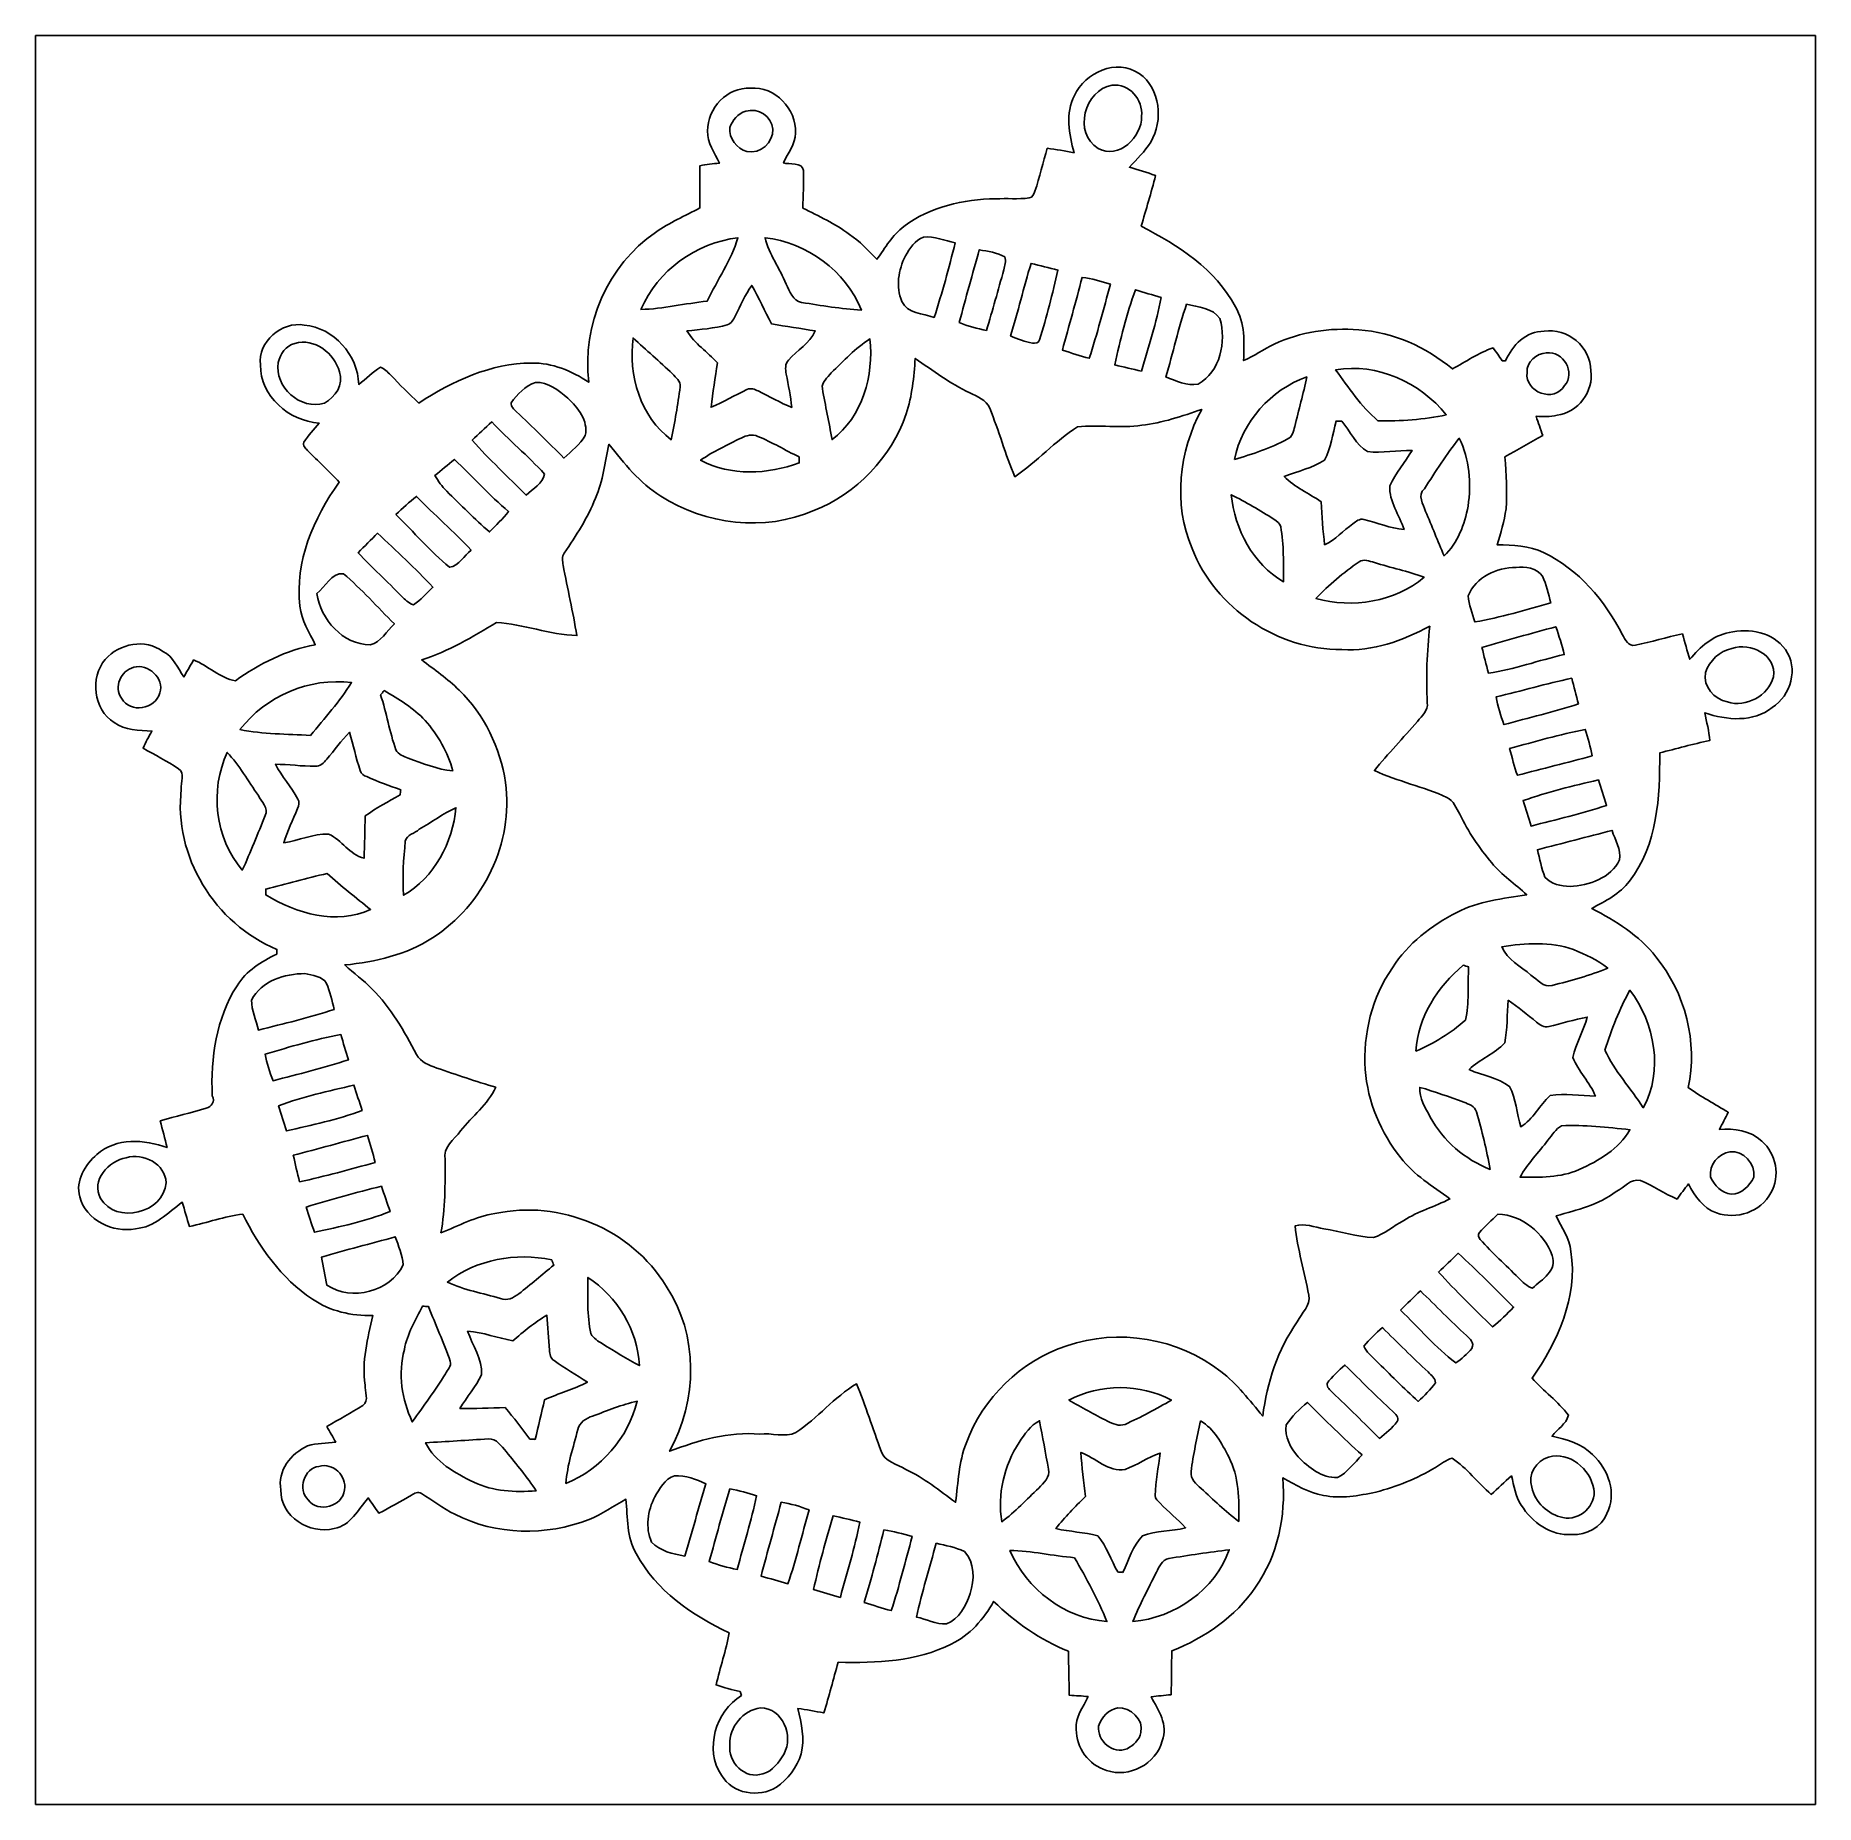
# Model space of a CAD drawing. Header units: centimetres. Extents: x -16.8 to 16.8, y -16.7 to 16.7.
import ezdxf

# ---------------------------------------------------------------- set-up
doc = ezdxf.new("R2010")
doc.units = ezdxf.units.CM
doc.header["$MEASUREMENT"] = 0
doc.layers.add('Layer 1', color=7, linetype='Continuous')

msp = doc.modelspace()

# ---------------------------------------------------------------- linework, layer by layer
at = {"layer": 'Layer 1', "color": 7}
for points, knots in [([(-16.77458, 16.66875), (-16.77458, 16.66875), (16.77458, 16.66875), (16.77458, 16.66875), (16.77458, 16.66875), (16.77458, 16.66875), (16.77458, -16.66875), (16.77458, -16.66875), (16.77458, -16.66875), (16.77458, -16.66875), (-16.77458, -16.66875), (-16.77458, -16.66875), (-16.77458, -16.66875), (-16.77458, -16.66875), (-16.77458, 16.66875), (-16.77458, 16.66875), (-16.77458, 16.66875), (-16.77458, 16.66875), (-16.77458, 16.66875), (-16.77458, 16.66875)], [0, 0, 0, 0, 0.16666667, 0.16666667, 0.16666667, 0.16666667, 0.33333333, 0.33333333, 0.33333333, 0.33333333, 0.5, 0.5, 0.5, 0.5, 0.66666667, 0.66666667, 0.66666667, 0.66666667, 1, 1, 1, 1]), ([(2.80599, 15.53774), (2.63102, 15.20366), (2.70757, 14.80996), (2.79964, 14.46036), (2.79964, 14.46036), (2.63208, 14.49317), (2.4638, 14.52562), (2.29447, 14.54573), (2.29447, 14.54573), (2.21403, 14.27797), (2.15477, 14.00387), (2.06375, 13.73928), (2.06375, 13.73928), (2.04152, 13.68919), (2.01824, 13.61616), (1.9558, 13.60805), (1.9558, 13.60805), (1.74554, 13.58336), (1.53247, 13.60276), (1.32186, 13.59253), (1.32186, 13.59253), (0.71437, 13.58971), (0.08678, 13.43836), (-0.40781, 13.07289), (-0.40781, 13.07289), (-0.61948, 12.90532), (-0.762, 12.67142), (-0.9144, 12.45306), (-0.9144, 12.45306), (-1.08162, 12.61604), (-1.23719, 12.79349), (-1.43404, 12.9226), (-1.43404, 12.9226), (-1.70215, 13.13004), (-2.01471, 13.26056), (-2.31175, 13.41861), (-2.31175, 13.41861), (-2.30611, 13.65321), (-2.292, 13.88851), (-2.29976, 14.12311), (-2.29976, 14.12311), (-2.31599, 14.29597), (-2.57669, 14.23423), (-2.67653, 14.26951), (-2.67653, 14.26951), (-2.5975, 14.45436), (-2.45145, 14.6237), (-2.45322, 14.83254), (-2.45322, 14.83254), (-2.42535, 15.28798), (-2.8388, 15.71449), (-3.29706, 15.67639), (-3.29706, 15.67639), (-3.73768, 15.70496), (-4.10986, 15.30032), (-4.11021, 14.87135), (-4.11021, 14.87135), (-4.11445, 14.64451), (-3.97157, 14.46177), (-3.88373, 14.26386), (-3.88373, 14.26386), (-4.00826, 14.25751), (-4.13068, 14.2427), (-4.25203, 14.2173), (-4.25203, 14.2173), (-4.25168, 13.95166), (-4.25133, 13.68601), (-4.25097, 13.42002), (-4.25097, 13.42002), (-4.53355, 13.27079), (-4.82882, 13.14344), (-5.09129, 12.95894), (-5.09129, 12.95894), (-5.98664, 12.34369), (-6.47912, 11.21022), (-6.34718, 10.1346), (-6.34718, 10.1346), (-6.66468, 10.34944), (-7.03615, 10.50502), (-7.42562, 10.49726), (-7.42562, 10.49726), (-8.19609, 10.49408), (-8.91646, 10.15506), (-9.55075, 9.74407), (-9.55075, 9.74407), (-9.7342, 9.91376), (-9.91023, 10.09191), (-10.08274, 10.27254), (-10.08274, 10.27254), (-10.14024, 10.32898), (-10.19704, 10.39213), (-10.2743, 10.42141), (-10.2743, 10.42141), (-10.42282, 10.32827), (-10.54523, 10.20022), (-10.68388, 10.09368), (-10.68388, 10.09368), (-10.7001, 10.65036), (-11.15131, 11.16154), (-11.70975, 11.21375), (-11.70975, 11.21375), (-12.13732, 11.28642), (-12.59064, 10.90189), (-12.53666, 10.46127), (-12.53666, 10.46127), (-12.54266, 9.87354), (-11.99515, 9.40223), (-11.43, 9.3659), (-11.43, 9.3659), (-11.52384, 9.24348), (-11.6332, 9.13271), (-11.72034, 9.00501), (-11.72034, 9.00501), (-11.74679, 8.94045), (-11.68541, 8.89282), (-11.64908, 8.84837), (-11.64908, 8.84837), (-11.45081, 8.64835), (-11.23774, 8.46243), (-11.05112, 8.25077), (-11.05112, 8.25077), (-11.53231, 7.57837), (-11.89461, 6.75781), (-11.7916, 5.91291), (-11.7916, 5.91291), (-11.77043, 5.64409), (-11.60992, 5.42643), (-11.50267, 5.18901), (-11.50267, 5.18901), (-12.05442, 5.08847), (-12.5536, 4.82776), (-13.00762, 4.50921), (-13.00762, 4.50921), (-13.29761, 4.55507), (-13.52444, 4.79601), (-13.79714, 4.9022), (-13.79714, 4.9022), (-13.85817, 4.79531), (-13.91885, 4.68877), (-13.97988, 4.58153), (-13.97988, 4.58153), (-14.09876, 4.75121), (-14.17602, 4.96676), (-14.3764, 5.06024), (-14.3764, 5.06024), (-14.70343, 5.30966), (-15.19661, 5.21159), (-15.46049, 4.91278), (-15.46049, 4.91278), (-15.754, 4.56706), (-15.68803, 3.96663), (-15.29115, 3.72533), (-15.29115, 3.72533), (-15.08972, 3.56694), (-14.82337, 3.58034), (-14.58313, 3.56129), (-14.58313, 3.56129), (-14.6431, 3.45616), (-14.70096, 3.34962), (-14.74858, 3.2385), (-14.74858, 3.2385), (-14.52457, 3.1115), (-14.29491, 2.99332), (-14.08007, 2.8508), (-14.08007, 2.8508), (-13.94989, 2.77072), (-14.04408, 2.58551), (-14.02786, 2.47191), (-14.02786, 2.47191), (-14.18273, 1.20791), (-13.39286, -0.07338), (-12.22587, -0.55386), (-12.22587, -0.55386), (-12.22622, -0.57609), (-12.22728, -0.62089), (-12.22798, -0.64311), (-12.22798, -0.64311), (-12.52008, -0.77929), (-12.80301, -0.96061), (-12.97764, -1.23966), (-12.97764, -1.23966), (-13.36675, -1.85103), (-13.48105, -2.60103), (-13.44366, -3.31435), (-13.44366, -3.31435), (-13.38651, -3.423), (-13.46341, -3.52319), (-13.55937, -3.54718), (-13.55937, -3.54718), (-13.84476, -3.63573), (-14.13828, -3.69641), (-14.42367, -3.78636), (-14.42367, -3.78636), (-14.38381, -3.95534), (-14.33301, -4.12115), (-14.29561, -4.29048), (-14.29561, -4.29048), (-14.72318, -4.13244), (-15.25799, -4.09893), (-15.62029, -4.41748), (-15.62029, -4.41748), (-15.83761, -4.61292), (-16.03022, -4.91067), (-15.94132, -5.21582), (-15.94132, -5.21582), (-15.82914, -5.65997), (-15.31938, -5.90232), (-14.89075, -5.81836), (-14.89075, -5.81836), (-14.53162, -5.79579), (-14.28574, -5.51462), (-14.00951, -5.32095), (-14.00951, -5.32095), (-13.96471, -5.47158), (-13.92061, -5.62398), (-13.87546, -5.77533), (-13.87546, -5.77533), (-13.5382, -5.70583), (-13.21223, -5.58729), (-12.87004, -5.54179), (-12.87004, -5.54179), (-12.55889, -6.16268), (-12.14614, -6.75887), (-11.557, -7.14516), (-11.557, -7.14516), (-11.22645, -7.37376), (-10.81899, -7.46407), (-10.4207, -7.45384), (-10.4207, -7.45384), (-10.51101, -7.88353), (-10.63308, -8.32309), (-10.5604, -8.76476), (-10.5604, -8.76476), (-10.57346, -8.87836), (-10.47962, -9.06321), (-10.60556, -9.14753), (-10.60556, -9.14753), (-10.82675, -9.28934), (-11.05888, -9.41246), (-11.28466, -9.54687), (-11.28466, -9.54687), (-11.22998, -9.6453), (-11.17212, -9.74231), (-11.11779, -9.84144), (-11.11779, -9.84144), (-11.29348, -9.86508), (-11.47657, -9.85661), (-11.64625, -9.91235), (-11.64625, -9.91235), (-11.95952, -10.04888), (-12.22446, -10.38401), (-12.15143, -10.74138), (-12.15143, -10.74138), (-12.16519, -11.24021), (-11.60533, -11.59545), (-11.14496, -11.46598), (-11.14496, -11.46598), (-10.83628, -11.42047), (-10.69234, -11.1065), (-10.50537, -10.89307), (-10.50537, -10.89307), (-10.43728, -10.98797), (-10.36955, -11.08463), (-10.30182, -11.18094), (-10.30182, -11.18094), (-10.09333, -11.07581), (-9.89365, -10.95446), (-9.69081, -10.8391), (-9.69081, -10.8391), (-9.63471, -10.80982), (-9.56486, -10.76784), (-9.50348, -10.80982), (-9.50348, -10.80982), (-9.28758, -10.93047), (-9.0992, -11.09733), (-8.87236, -11.20034), (-8.87236, -11.20034), (-8.09343, -11.59863), (-7.15186, -11.61274), (-6.34153, -11.29982), (-6.34153, -11.29982), (-6.09635, -11.19964), (-5.87728, -11.04759), (-5.64727, -10.91812), (-5.64727, -10.91812), (-5.60987, -11.26208), (-5.64127, -11.63673), (-5.45253, -11.94259), (-5.45253, -11.94259), (-5.08106, -12.64109), (-4.40055, -13.10464), (-3.70205, -13.43589), (-3.70205, -13.43589), (-3.75814, -13.76821), (-3.87138, -14.08748), (-3.94688, -14.41626), (-3.94688, -14.41626), (-3.79906, -14.46777), (-3.64772, -14.50658), (-3.49568, -14.54326), (-3.49568, -14.54326), (-3.48933, -14.56126), (-3.47733, -14.59759), (-3.47098, -14.61558), (-3.47098, -14.61558), (-3.95464, -14.92144), (-4.17477, -15.62664), (-3.84563, -16.12053), (-3.84563, -16.12053), (-3.63714, -16.47155), (-3.14607, -16.54739), (-2.81058, -16.34561), (-2.81058, -16.34561), (-2.58868, -16.19814), (-2.42394, -15.96954), (-2.3435, -15.71696), (-2.3435, -15.71696), (-2.27259, -15.43226), (-2.33751, -15.14052), (-2.40806, -14.86323), (-2.40806, -14.86323), (-2.24367, -14.88052), (-2.08068, -14.91403), (-1.91805, -14.94437), (-1.91805, -14.94437), (-1.81469, -14.62969), (-1.73919, -14.3069), (-1.64465, -13.99011), (-1.64465, -13.99011), (-0.92604, -14.00175), (-0.16863, -13.98164), (0.48542, -13.64615), (0.48542, -13.64615), (0.83538, -13.4807), (1.09855, -13.17554), (1.28482, -12.84217), (1.28482, -12.84217), (1.69333, -13.23869), (2.16429, -13.56924), (2.69416, -13.78197), (2.69416, -13.78197), (2.69875, -14.05784), (2.70298, -14.33407), (2.7111, -14.61064), (2.7111, -14.61064), (2.82998, -14.62123), (2.94499, -14.62405), (3.06529, -14.6364), (3.06529, -14.6364), (2.97498, -14.83713), (2.81199, -15.02128), (2.84268, -15.25658), (2.84268, -15.25658), (2.83316, -15.60054), (3.08257, -15.92933), (3.41101, -16.02705), (3.41101, -16.02705), (3.83928, -16.17804), (4.34834, -15.90746), (4.46264, -15.46931), (4.46264, -15.46931), (4.58047, -15.16874), (4.38891, -14.89428), (4.25415, -14.64134), (4.25415, -14.64134), (4.37974, -14.62722), (4.50391, -14.61311), (4.63056, -14.60253), (4.63056, -14.60253), (4.63832, -14.32701), (4.63903, -14.05114), (4.64185, -13.77632), (4.64185, -13.77632), (5.2645, -13.52726), (5.84482, -13.13674), (6.22194, -12.57335), (6.22194, -12.57335), (6.64316, -11.98069), (6.79238, -11.23139), (6.73523, -10.51454), (6.73523, -10.51454), (6.979, -10.64754), (7.2196, -10.79959), (7.4997, -10.84368), (7.4997, -10.84368), (7.82849, -10.91706), (8.1661, -10.84615), (8.4903, -10.78547), (8.4903, -10.78547), (8.88047, -10.67647), (9.26677, -10.53465), (9.61037, -10.31628), (9.61037, -10.31628), (9.71515, -10.25807), (9.81181, -10.17729), (9.92893, -10.14271), (9.92893, -10.14271), (10.20621, -10.3311), (10.41012, -10.60768), (10.66412, -10.82569), (10.66412, -10.82569), (10.79006, -10.70857), (10.91565, -10.59145), (11.043, -10.47644), (11.043, -10.47644), (11.0998, -10.66165), (11.11673, -10.86485), (11.23033, -11.02854), (11.23033, -11.02854), (11.43, -11.35062), (11.79266, -11.61486), (12.18741, -11.58205), (12.18741, -11.58205), (12.46223, -11.60321), (12.73563, -11.44058), (12.84499, -11.1887), (12.84499, -11.1887), (13.0362, -10.80911), (12.87321, -10.34486), (12.57229, -10.07569), (12.57229, -10.07569), (12.37227, -9.86614), (12.08264, -9.79417), (11.81135, -9.73032), (11.81135, -9.73032), (11.90519, -9.59309), (12.07982, -9.50419), (12.11897, -9.33556), (12.11897, -9.33556), (11.92212, -9.07344), (11.6526, -8.87871), (11.43459, -8.63565), (11.43459, -8.63565), (11.91436, -7.9442), (12.29995, -7.10988), (12.16731, -6.24734), (12.16731, -6.24734), (12.14402, -5.99722), (11.98457, -5.7972), (11.88896, -5.57318), (11.88896, -5.57318), (12.28407, -5.47194), (12.68765, -5.36222), (13.02173, -5.11704), (13.02173, -5.11704), (13.16955, -5.04014), (13.2909, -4.87045), (13.47787, -4.90961), (13.47787, -4.90961), (13.716, -5.00944), (13.92731, -5.16255), (14.16756, -5.25851), (14.16756, -5.25851), (14.23811, -5.16255), (14.30902, -5.06695), (14.38416, -4.97487), (14.38416, -4.97487), (14.49917, -5.20241), (14.65686, -5.42996), (14.90839, -5.51921), (14.90839, -5.51921), (15.28374, -5.65467), (15.74659, -5.50192), (15.93568, -5.14279), (15.93568, -5.14279), (16.11489, -4.83235), (16.03869, -4.39843), (15.76176, -4.16983), (15.76176, -4.16983), (15.5508, -3.96416), (15.24353, -3.92924), (14.96377, -3.94688), (14.96377, -3.94688), (15.01987, -3.83963), (15.07772, -3.73345), (15.13099, -3.62444), (15.13099, -3.62444), (14.87946, -3.46922), (14.61841, -3.32952), (14.37675, -3.15877), (14.37675, -3.15877), (14.56267, -2.30329), (14.3196, -1.3716), (13.76892, -0.69497), (13.76892, -0.69497), (13.45494, -0.28998), (13.00833, -0.01658), (12.55924, 0.21625), (12.55924, 0.21625), (12.81359, 0.36301), (13.09229, 0.48754), (13.26903, 0.73484), (13.26903, 0.73484), (13.80067, 1.41464), (13.84512, 2.32198), (13.83947, 3.14889), (13.83947, 3.14889), (14.1538, 3.22827), (14.46565, 3.31682), (14.78386, 3.38208), (14.78386, 3.38208), (14.77081, 3.55917), (14.72106, 3.73098), (14.69108, 3.90525), (14.69108, 3.90525), (15.10171, 3.76484), (15.60512, 3.71687), (15.96143, 4.0072), (15.96143, 4.0072), (16.31386, 4.22698), (16.45991, 4.7498), (16.20908, 5.09729), (16.20908, 5.09729), (15.97448, 5.42431), (15.52187, 5.50616), (15.15075, 5.4162), (15.15075, 5.4162), (14.84242, 5.36469), (14.60077, 5.1435), (14.40603, 4.91384), (14.40603, 4.91384), (14.357, 5.07259), (14.31396, 5.23275), (14.2688, 5.39221), (14.2688, 5.39221), (13.96965, 5.334), (13.68037, 5.23275), (13.38051, 5.18089), (13.38051, 5.18089), (13.25104, 5.14385), (13.18966, 5.28673), (13.13674, 5.37633), (13.13674, 5.37633), (12.80654, 6.02086), (12.313, 6.60753), (11.65013, 6.92503), (11.65013, 6.92503), (11.37779, 7.05273), (11.07334, 7.07143), (10.77701, 7.06826), (10.77701, 7.06826), (10.84615, 7.29121), (10.90824, 7.51734), (10.94422, 7.74806), (10.94422, 7.74806), (10.96539, 8.07473), (10.94246, 8.40211), (10.92306, 8.72843), (10.92306, 8.72843), (11.15801, 8.86672), (11.39402, 9.00289), (11.63461, 9.13165), (11.63461, 9.13165), (11.5951, 9.25371), (11.54994, 9.3726), (11.50832, 9.4936), (11.50832, 9.4936), (11.64131, 9.48796), (11.77466, 9.48302), (11.90625, 9.51265), (11.90625, 9.51265), (12.29501, 9.56028), (12.6044, 9.96456), (12.54019, 10.35332), (12.54019, 10.35332), (12.54936, 10.79324), (12.09181, 11.17529), (11.65966, 11.09557), (11.65966, 11.09557), (11.32205, 11.10686), (11.05994, 10.8264), (10.93294, 10.54029), (10.93294, 10.54029), (10.91706, 10.53994), (10.88602, 10.53888), (10.87014, 10.53853), (10.87014, 10.53853), (10.81264, 10.62038), (10.76149, 10.70645), (10.69763, 10.78301), (10.69763, 10.78301), (10.42423, 10.69128), (10.18575, 10.52195), (9.93316, 10.38613), (9.93316, 10.38613), (9.43292, 10.79712), (8.81768, 11.08534), (8.16575, 11.12203), (8.16575, 11.12203), (7.62247, 11.16859), (7.06614, 11.08392), (6.57084, 10.85286), (6.57084, 10.85286), (6.37469, 10.75761), (6.19513, 10.63096), (5.99475, 10.54417), (5.99475, 10.54417), (6.01063, 10.88566), (6.02544, 11.25326), (5.84165, 11.55524), (5.84165, 11.55524), (5.47017, 12.26961), (4.76179, 12.71658), (4.06717, 13.07394), (4.06717, 13.07394), (4.15678, 13.39286), (4.25521, 13.70894), (4.33599, 14.03032), (4.33599, 14.03032), (4.17583, 14.09277), (4.00826, 14.13651), (3.84457, 14.18661), (3.84457, 14.18661), (3.98463, 14.33936), (4.1335, 14.48611), (4.24497, 14.6625), (4.24497, 14.6625), (4.48557, 15.06608), (4.43195, 15.67356), (4.02837, 15.95191), (4.02837, 15.95191), (3.60257, 16.24542), (3.00567, 15.97484), (2.80599, 15.53774)], [0, 0, 0, 0, 0.00636943, 0.00636943, 0.00636943, 0.00636943, 0.01273885, 0.01273885, 0.01273885, 0.01273885, 0.01910828, 0.01910828, 0.01910828, 0.01910828, 0.02547771, 0.02547771, 0.02547771, 0.02547771, 0.03184713, 0.03184713, 0.03184713, 0.03184713, 0.03821656, 0.03821656, 0.03821656, 0.03821656, 0.04458599, 0.04458599, 0.04458599, 0.04458599, 0.05095541, 0.05095541, 0.05095541, 0.05095541, 0.05732484, 0.05732484, 0.05732484, 0.05732484, 0.06369427, 0.06369427, 0.06369427, 0.06369427, 0.07006369, 0.07006369, 0.07006369, 0.07006369, 0.07643312, 0.07643312, 0.07643312, 0.07643312, 0.08280255, 0.08280255, 0.08280255, 0.08280255, 0.08917197, 0.08917197, 0.08917197, 0.08917197, 0.0955414, 0.0955414, 0.0955414, 0.0955414, 0.10191083, 0.10191083, 0.10191083, 0.10191083, 0.10828025, 0.10828025, 0.10828025, 0.10828025, 0.11464968, 0.11464968, 0.11464968, 0.11464968, 0.12101911, 0.12101911, 0.12101911, 0.12101911, 0.12738854, 0.12738854, 0.12738854, 0.12738854, 0.13375796, 0.13375796, 0.13375796, 0.13375796, 0.14012739, 0.14012739, 0.14012739, 0.14012739, 0.14649682, 0.14649682, 0.14649682, 0.14649682, 0.15286624, 0.15286624, 0.15286624, 0.15286624, 0.15923567, 0.15923567, 0.15923567, 0.15923567, 0.1656051, 0.1656051, 0.1656051, 0.1656051, 0.17197452, 0.17197452, 0.17197452, 0.17197452, 0.17834395, 0.17834395, 0.17834395, 0.17834395, 0.18471338, 0.18471338, 0.18471338, 0.18471338, 0.1910828, 0.1910828, 0.1910828, 0.1910828, 0.19745223, 0.19745223, 0.19745223, 0.19745223, 0.20382166, 0.20382166, 0.20382166, 0.20382166, 0.21019108, 0.21019108, 0.21019108, 0.21019108, 0.21656051, 0.21656051, 0.21656051, 0.21656051, 0.22292994, 0.22292994, 0.22292994, 0.22292994, 0.22929936, 0.22929936, 0.22929936, 0.22929936, 0.23566879, 0.23566879, 0.23566879, 0.23566879, 0.24203822, 0.24203822, 0.24203822, 0.24203822, 0.24840764, 0.24840764, 0.24840764, 0.24840764, 0.25477707, 0.25477707, 0.25477707, 0.25477707, 0.2611465, 0.2611465, 0.2611465, 0.2611465, 0.26751592, 0.26751592, 0.26751592, 0.26751592, 0.27388535, 0.27388535, 0.27388535, 0.27388535, 0.28025478, 0.28025478, 0.28025478, 0.28025478, 0.2866242, 0.2866242, 0.2866242, 0.2866242, 0.29299363, 0.29299363, 0.29299363, 0.29299363, 0.29936306, 0.29936306, 0.29936306, 0.29936306, 0.30573248, 0.30573248, 0.30573248, 0.30573248, 0.31210191, 0.31210191, 0.31210191, 0.31210191, 0.31847134, 0.31847134, 0.31847134, 0.31847134, 0.32484076, 0.32484076, 0.32484076, 0.32484076, 0.33121019, 0.33121019, 0.33121019, 0.33121019, 0.33757962, 0.33757962, 0.33757962, 0.33757962, 0.34394904, 0.34394904, 0.34394904, 0.34394904, 0.35031847, 0.35031847, 0.35031847, 0.35031847, 0.3566879, 0.3566879, 0.3566879, 0.3566879, 0.36305732, 0.36305732, 0.36305732, 0.36305732, 0.36942675, 0.36942675, 0.36942675, 0.36942675, 0.37579618, 0.37579618, 0.37579618, 0.37579618, 0.38216561, 0.38216561, 0.38216561, 0.38216561, 0.38853503, 0.38853503, 0.38853503, 0.38853503, 0.39490446, 0.39490446, 0.39490446, 0.39490446, 0.40127389, 0.40127389, 0.40127389, 0.40127389, 0.40764331, 0.40764331, 0.40764331, 0.40764331, 0.41401274, 0.41401274, 0.41401274, 0.41401274, 0.42038217, 0.42038217, 0.42038217, 0.42038217, 0.42675159, 0.42675159, 0.42675159, 0.42675159, 0.43312102, 0.43312102, 0.43312102, 0.43312102, 0.43949045, 0.43949045, 0.43949045, 0.43949045, 0.44585987, 0.44585987, 0.44585987, 0.44585987, 0.4522293, 0.4522293, 0.4522293, 0.4522293, 0.45859873, 0.45859873, 0.45859873, 0.45859873, 0.46496815, 0.46496815, 0.46496815, 0.46496815, 0.47133758, 0.47133758, 0.47133758, 0.47133758, 0.47770701, 0.47770701, 0.47770701, 0.47770701, 0.48407643, 0.48407643, 0.48407643, 0.48407643, 0.49044586, 0.49044586, 0.49044586, 0.49044586, 0.49681529, 0.49681529, 0.49681529, 0.49681529, 0.50318471, 0.50318471, 0.50318471, 0.50318471, 0.50955414, 0.50955414, 0.50955414, 0.50955414, 0.51592357, 0.51592357, 0.51592357, 0.51592357, 0.52229299, 0.52229299, 0.52229299, 0.52229299, 0.52866242, 0.52866242, 0.52866242, 0.52866242, 0.53503185, 0.53503185, 0.53503185, 0.53503185, 0.54140127, 0.54140127, 0.54140127, 0.54140127, 0.5477707, 0.5477707, 0.5477707, 0.5477707, 0.55414013, 0.55414013, 0.55414013, 0.55414013, 0.56050955, 0.56050955, 0.56050955, 0.56050955, 0.56687898, 0.56687898, 0.56687898, 0.56687898, 0.57324841, 0.57324841, 0.57324841, 0.57324841, 0.57961783, 0.57961783, 0.57961783, 0.57961783, 0.58598726, 0.58598726, 0.58598726, 0.58598726, 0.59235669, 0.59235669, 0.59235669, 0.59235669, 0.59872611, 0.59872611, 0.59872611, 0.59872611, 0.60509554, 0.60509554, 0.60509554, 0.60509554, 0.61146497, 0.61146497, 0.61146497, 0.61146497, 0.61783439, 0.61783439, 0.61783439, 0.61783439, 0.62420382, 0.62420382, 0.62420382, 0.62420382, 0.63057325, 0.63057325, 0.63057325, 0.63057325, 0.63694268, 0.63694268, 0.63694268, 0.63694268, 0.6433121, 0.6433121, 0.6433121, 0.6433121, 0.64968153, 0.64968153, 0.64968153, 0.64968153, 0.65605096, 0.65605096, 0.65605096, 0.65605096, 0.66242038, 0.66242038, 0.66242038, 0.66242038, 0.66878981, 0.66878981, 0.66878981, 0.66878981, 0.67515924, 0.67515924, 0.67515924, 0.67515924, 0.68152866, 0.68152866, 0.68152866, 0.68152866, 0.68789809, 0.68789809, 0.68789809, 0.68789809, 0.69426752, 0.69426752, 0.69426752, 0.69426752, 0.70063694, 0.70063694, 0.70063694, 0.70063694, 0.70700637, 0.70700637, 0.70700637, 0.70700637, 0.7133758, 0.7133758, 0.7133758, 0.7133758, 0.71974522, 0.71974522, 0.71974522, 0.71974522, 0.72611465, 0.72611465, 0.72611465, 0.72611465, 0.73248408, 0.73248408, 0.73248408, 0.73248408, 0.7388535, 0.7388535, 0.7388535, 0.7388535, 0.74522293, 0.74522293, 0.74522293, 0.74522293, 0.75159236, 0.75159236, 0.75159236, 0.75159236, 0.75796178, 0.75796178, 0.75796178, 0.75796178, 0.76433121, 0.76433121, 0.76433121, 0.76433121, 0.77070064, 0.77070064, 0.77070064, 0.77070064, 0.77707006, 0.77707006, 0.77707006, 0.77707006, 0.78343949, 0.78343949, 0.78343949, 0.78343949, 0.78980892, 0.78980892, 0.78980892, 0.78980892, 0.79617834, 0.79617834, 0.79617834, 0.79617834, 0.80254777, 0.80254777, 0.80254777, 0.80254777, 0.8089172, 0.8089172, 0.8089172, 0.8089172, 0.81528662, 0.81528662, 0.81528662, 0.81528662, 0.82165605, 0.82165605, 0.82165605, 0.82165605, 0.82802548, 0.82802548, 0.82802548, 0.82802548, 0.8343949, 0.8343949, 0.8343949, 0.8343949, 0.84076433, 0.84076433, 0.84076433, 0.84076433, 0.84713376, 0.84713376, 0.84713376, 0.84713376, 0.85350318, 0.85350318, 0.85350318, 0.85350318, 0.85987261, 0.85987261, 0.85987261, 0.85987261, 0.86624204, 0.86624204, 0.86624204, 0.86624204, 0.87261146, 0.87261146, 0.87261146, 0.87261146, 0.87898089, 0.87898089, 0.87898089, 0.87898089, 0.88535032, 0.88535032, 0.88535032, 0.88535032, 0.89171975, 0.89171975, 0.89171975, 0.89171975, 0.89808917, 0.89808917, 0.89808917, 0.89808917, 0.9044586, 0.9044586, 0.9044586, 0.9044586, 0.91082803, 0.91082803, 0.91082803, 0.91082803, 0.91719745, 0.91719745, 0.91719745, 0.91719745, 0.92356688, 0.92356688, 0.92356688, 0.92356688, 0.92993631, 0.92993631, 0.92993631, 0.92993631, 0.93630573, 0.93630573, 0.93630573, 0.93630573, 0.94267516, 0.94267516, 0.94267516, 0.94267516, 0.94904459, 0.94904459, 0.94904459, 0.94904459, 0.95541401, 0.95541401, 0.95541401, 0.95541401, 0.96178344, 0.96178344, 0.96178344, 0.96178344, 0.96815287, 0.96815287, 0.96815287, 0.96815287, 0.97452229, 0.97452229, 0.97452229, 0.97452229, 0.98089172, 0.98089172, 0.98089172, 0.98089172, 0.98726115, 0.98726115, 0.98726115, 0.98726115, 1, 1, 1, 1]), ([(3.51719, 15.73389), (3.83681, 15.77552), (4.10633, 15.45731), (4.07317, 15.15039), (4.07317, 15.15039), (4.08587, 14.75669), (3.63926, 14.32772), (3.25437, 14.54291), (3.25437, 14.54291), (2.77883, 14.82055), (2.99614, 15.65099), (3.51719, 15.73389)], [0, 0, 0, 0, 0.25, 0.25, 0.25, 0.25, 0.5, 0.5, 0.5, 0.5, 1, 1, 1, 1]), ([(-3.38878, 15.24141), (-3.1563, 15.32008), (-2.89631, 15.14546), (-2.8762, 14.9038), (-2.8762, 14.9038), (-2.86949, 14.65721), (-3.11326, 14.43002), (-3.36479, 14.48682), (-3.36479, 14.48682), (-3.55671, 14.53868), (-3.70911, 14.73094), (-3.68794, 14.93591), (-3.68794, 14.93591), (-3.63784, 15.07243), (-3.53554, 15.20437), (-3.38878, 15.24141)], [0, 0, 0, 0, 0.2, 0.2, 0.2, 0.2, 0.4, 0.4, 0.4, 0.4, 0.6, 0.6, 0.6, 0.6, 1, 1, 1, 1]), ([(-5.36293, 11.5062), (-5.04931, 12.24245), (-4.32611, 12.76174), (-3.5366, 12.85946), (-3.5366, 12.85946), (-3.66395, 12.43471), (-3.92324, 12.06359), (-4.1148, 11.66636), (-4.1148, 11.66636), (-4.53108, 11.61697), (-4.94348, 11.52066), (-5.36293, 11.5062)], [0, 0, 0, 0, 0.25, 0.25, 0.25, 0.25, 0.5, 0.5, 0.5, 0.5, 1, 1, 1, 1]), ([(-3.02472, 12.85946), (-2.23344, 12.7635), (-1.50424, 12.24033), (-1.20862, 11.49279), (-1.20862, 11.49279), (-1.58609, 11.52102), (-1.9618, 11.5764), (-2.33468, 11.6399), (-2.33468, 11.6399), (-2.50296, 11.66989), (-2.55764, 11.85227), (-2.62502, 11.98457), (-2.62502, 11.98457), (-2.75096, 12.27949), (-2.94675, 12.54513), (-3.02472, 12.85946)], [0, 0, 0, 0, 0.2, 0.2, 0.2, 0.2, 0.4, 0.4, 0.4, 0.4, 0.6, 0.6, 0.6, 0.6, 1, 1, 1, 1]), ([(-0.03634, 12.87286), (0.16969, 12.88838), (0.36371, 12.80936), (0.56056, 12.76068), (0.56056, 12.76068), (0.43886, 12.29042), (0.31715, 11.81947), (0.16334, 11.35874), (0.16334, 11.35874), (-0.04657, 11.43282), (-0.34713, 11.42577), (-0.44415, 11.65966), (-0.44415, 11.65966), (-0.56515, 11.93341), (-0.50941, 12.2555), (-0.37994, 12.5162), (-0.37994, 12.5162), (-0.2921, 12.65308), (-0.20179, 12.81853), (-0.03634, 12.87286)], [0, 0, 0, 0, 0.16666667, 0.16666667, 0.16666667, 0.16666667, 0.33333333, 0.33333333, 0.33333333, 0.33333333, 0.5, 0.5, 0.5, 0.5, 0.66666667, 0.66666667, 0.66666667, 0.66666667, 1, 1, 1, 1]), ([(1.01353, 12.63332), (1.1751, 12.59875), (1.35184, 12.58711), (1.49507, 12.49645), (1.49507, 12.49645), (1.52294, 12.41707), (1.49542, 12.33346), (1.47708, 12.2555), (1.47708, 12.2555), (1.36948, 11.87379), (1.264, 11.49138), (1.1497, 11.11144), (1.1497, 11.11144), (0.97437, 11.14531), (0.80116, 11.19082), (0.63747, 11.26208), (0.63747, 11.26208), (0.756, 11.72069), (0.88829, 12.17612), (1.01353, 12.63332)], [0, 0, 0, 0, 0.16666667, 0.16666667, 0.16666667, 0.16666667, 0.33333333, 0.33333333, 0.33333333, 0.33333333, 0.5, 0.5, 0.5, 0.5, 0.66666667, 0.66666667, 0.66666667, 0.66666667, 1, 1, 1, 1]), ([(1.99002, 12.37403), (2.15865, 12.33417), (2.32728, 12.29219), (2.4959, 12.25021), (2.4959, 12.25021), (2.39607, 11.80712), (2.28388, 11.36615), (2.15018, 10.93258), (2.15018, 10.93258), (2.13783, 10.87049), (2.06693, 10.86732), (2.01648, 10.87296), (2.01648, 10.87296), (1.87325, 10.89731), (1.73708, 10.95057), (1.60479, 11.00843), (1.60479, 11.00843), (1.74378, 11.46069), (1.84785, 11.92283), (1.99002, 12.37403)], [0, 0, 0, 0, 0.16666667, 0.16666667, 0.16666667, 0.16666667, 0.33333333, 0.33333333, 0.33333333, 0.33333333, 0.5, 0.5, 0.5, 0.5, 0.66666667, 0.66666667, 0.66666667, 0.66666667, 1, 1, 1, 1]), ([(2.95204, 12.11227), (3.13478, 12.09428), (3.30835, 12.03431), (3.48474, 11.98527), (3.48474, 11.98527), (3.35774, 11.51714), (3.23744, 11.04724), (3.08716, 10.58616), (3.08716, 10.58616), (2.91571, 10.62919), (2.74743, 10.6867), (2.57986, 10.74032), (2.57986, 10.74032), (2.70334, 11.19787), (2.83563, 11.6526), (2.95204, 12.11227)], [0, 0, 0, 0, 0.2, 0.2, 0.2, 0.2, 0.4, 0.4, 0.4, 0.4, 0.6, 0.6, 0.6, 0.6, 1, 1, 1, 1]), ([(-3.5874, 11.38132), (-3.48756, 11.57676), (-3.40184, 11.78031), (-3.27554, 11.96093), (-3.27554, 11.96093), (-3.14184, 11.72316), (-3.02754, 11.47551), (-2.9016, 11.2335), (-2.9016, 11.2335), (-2.62749, 11.18729), (-2.35162, 11.14954), (-2.07751, 11.10192), (-2.07751, 11.10192), (-2.18334, 10.86802), (-2.41829, 10.73961), (-2.58233, 10.55441), (-2.58233, 10.55441), (-2.64936, 10.48314), (-2.64231, 10.37837), (-2.62537, 10.28947), (-2.62537, 10.28947), (-2.58586, 10.08098), (-2.54247, 9.87284), (-2.5213, 9.66117), (-2.5213, 9.66117), (-2.74003, 9.74654), (-2.94146, 9.86896), (-3.15207, 9.97126), (-3.15207, 9.97126), (-3.21804, 10.0009), (-3.2953, 10.03653), (-3.3655, 9.99702), (-3.3655, 9.99702), (-3.59304, 9.89083), (-3.80894, 9.75924), (-4.04142, 9.66258), (-4.04142, 9.66258), (-4.01426, 9.94375), (-3.96134, 10.22138), (-3.92254, 10.50114), (-3.92254, 10.50114), (-4.1088, 10.70645), (-4.35222, 10.86203), (-4.49756, 11.10262), (-4.49756, 11.10262), (-4.24286, 11.13226), (-3.98357, 11.14566), (-3.73627, 11.2201), (-3.73627, 11.2201), (-3.66007, 11.24126), (-3.62409, 11.31852), (-3.5874, 11.38132)], [0, 0, 0, 0, 0.07142857, 0.07142857, 0.07142857, 0.07142857, 0.14285714, 0.14285714, 0.14285714, 0.14285714, 0.21428571, 0.21428571, 0.21428571, 0.21428571, 0.28571429, 0.28571429, 0.28571429, 0.28571429, 0.35714286, 0.35714286, 0.35714286, 0.35714286, 0.42857143, 0.42857143, 0.42857143, 0.42857143, 0.5, 0.5, 0.5, 0.5, 0.57142857, 0.57142857, 0.57142857, 0.57142857, 0.64285714, 0.64285714, 0.64285714, 0.64285714, 0.71428571, 0.71428571, 0.71428571, 0.71428571, 0.78571429, 0.78571429, 0.78571429, 0.78571429, 0.85714286, 0.85714286, 0.85714286, 0.85714286, 1, 1, 1, 1]), ([(3.95923, 11.87803), (4.11868, 11.82864), (4.27884, 11.78101), (4.43936, 11.73163), (4.43936, 11.73163), (4.35222, 11.26102), (4.20723, 10.80347), (4.06894, 10.34627), (4.06894, 10.34627), (3.90066, 10.38013), (3.73345, 10.42247), (3.56694, 10.46162), (3.56694, 10.46162), (3.67206, 10.93964), (3.7906, 11.41765), (3.95923, 11.87803)], [0, 0, 0, 0, 0.2, 0.2, 0.2, 0.2, 0.4, 0.4, 0.4, 0.4, 0.6, 0.6, 0.6, 0.6, 1, 1, 1, 1]), ([(4.92054, 11.60604), (5.13503, 11.55418), (5.41831, 11.53724), (5.54955, 11.33404), (5.54955, 11.33404), (5.67655, 10.90436), (5.55519, 10.33427), (5.13997, 10.10038), (5.13997, 10.10038), (4.92725, 10.05875), (4.72475, 10.1667), (4.5272, 10.23444), (4.5272, 10.23444), (4.66831, 10.68881), (4.76603, 11.15554), (4.92054, 11.60604)], [0, 0, 0, 0, 0.2, 0.2, 0.2, 0.2, 0.4, 0.4, 0.4, 0.4, 0.6, 0.6, 0.6, 0.6, 1, 1, 1, 1]), ([(-11.89108, 10.86697), (-11.51925, 10.97527), (-11.13684, 10.68282), (-11.04618, 10.33074), (-11.04618, 10.33074), (-10.95693, 10.09262), (-11.12838, 9.85238), (-11.32946, 9.74231), (-11.32946, 9.74231), (-11.77608, 9.59979), (-12.27984, 10.04711), (-12.20153, 10.50749), (-12.20153, 10.50749), (-12.16448, 10.66624), (-12.05548, 10.82428), (-11.89108, 10.86697)], [0, 0, 0, 0, 0.2, 0.2, 0.2, 0.2, 0.4, 0.4, 0.4, 0.4, 0.6, 0.6, 0.6, 0.6, 1, 1, 1, 1]), ([(-5.51215, 10.96892), (-5.26309, 10.74561), (-5.01262, 10.52336), (-4.77026, 10.29264), (-4.77026, 10.29264), (-4.71064, 10.2235), (-4.6101, 10.154), (-4.62209, 10.04958), (-4.62209, 10.04958), (-4.67184, 9.71621), (-4.72087, 9.38212), (-4.79213, 9.05263), (-4.79213, 9.05263), (-5.37457, 9.48055), (-5.60493, 10.27289), (-5.51215, 10.96892)], [0, 0, 0, 0, 0.2, 0.2, 0.2, 0.2, 0.4, 0.4, 0.4, 0.4, 0.6, 0.6, 0.6, 0.6, 1, 1, 1, 1]), ([(-1.77518, 10.31169), (-1.54728, 10.53959), (-1.32186, 10.77877), (-1.0474, 10.95199), (-1.0474, 10.95199), (-0.97155, 10.26548), (-1.1871, 9.48337), (-1.76071, 9.05581), (-1.76071, 9.05581), (-1.81998, 9.37577), (-1.88771, 9.69433), (-1.94275, 10.01501), (-1.94275, 10.01501), (-1.9685, 10.14095), (-1.8415, 10.2235), (-1.77518, 10.31169)], [0, 0, 0, 0, 0.2, 0.2, 0.2, 0.2, 0.4, 0.4, 0.4, 0.4, 0.6, 0.6, 0.6, 0.6, 1, 1, 1, 1]), ([(-0.19368, 10.58474), (0.13899, 10.35403), (0.4632, 10.10779), (0.83291, 9.93704), (0.83291, 9.93704), (0.9712, 9.8612), (1.15253, 9.80969), (1.21073, 9.6453), (1.21073, 9.6453), (1.38359, 9.2202), (1.5046, 8.77499), (1.68487, 8.35272), (1.68487, 8.35272), (2.10079, 8.63917), (2.44052, 9.02547), (2.86702, 9.29569), (2.86702, 9.29569), (3.26708, 9.33803), (3.67594, 9.26218), (4.0767, 9.32568), (4.0767, 9.32568), (4.46581, 9.37119), (4.83905, 9.49325), (5.20629, 9.62413), (5.20629, 9.62413), (4.77802, 8.83003), (4.66266, 7.84472), (5.02461, 7.00299), (5.02461, 7.00299), (5.46559, 5.87304), (6.63751, 5.086), (7.84895, 5.09729), (7.84895, 5.09729), (8.43351, 5.05672), (8.99619, 5.26733), (9.50489, 5.53579), (9.50489, 5.53579), (9.45409, 5.05707), (9.43151, 4.57623), (9.45868, 4.0954), (9.45868, 4.0954), (9.47843, 3.94935), (9.35637, 3.84704), (9.27559, 3.74333), (9.27559, 3.74333), (9.00395, 3.435), (8.72384, 3.13408), (8.46102, 2.81764), (8.46102, 2.81764), (8.90199, 2.61197), (9.38565, 2.51354), (9.82839, 2.31069), (9.82839, 2.31069), (9.95715, 2.25178), (10.00478, 2.10608), (10.07075, 1.99214), (10.07075, 1.99214), (10.23197, 1.66335), (10.43658, 1.35784), (10.67259, 1.07774), (10.67259, 1.07774), (10.86238, 0.84526), (11.11779, 0.68086), (11.33404, 0.47554), (11.33404, 0.47554), (10.88566, 0.40499), (10.42352, 0.35489), (10.01395, 0.14429), (10.01395, 0.14429), (9.53805, -0.10336), (9.09249, -0.44097), (8.80357, -0.90064), (8.80357, -0.90064), (8.40705, -1.45203), (8.25182, -2.14912), (8.2864, -2.82081), (8.2864, -2.82081), (8.33684, -3.42512), (8.58238, -4.00826), (8.95703, -4.48275), (8.95703, -4.48275), (9.21138, -4.80201), (9.55781, -5.0225), (9.88589, -5.25674), (9.88589, -5.25674), (9.60014, -5.40244), (9.28511, -5.48746), (9.01524, -5.6642), (9.01524, -5.6642), (8.82262, -5.76686), (8.65011, -5.91785), (8.44197, -5.98664), (8.44197, -5.98664), (8.12659, -5.96971), (7.82073, -5.86916), (7.50993, -5.81836), (7.50993, -5.81836), (7.33107, -5.79014), (7.14763, -5.70971), (6.96771, -5.76509), (6.96771, -5.76509), (7.01005, -6.20642), (7.14939, -6.63257), (7.22418, -7.06931), (7.22418, -7.06931), (7.27287, -7.26475), (7.08096, -7.40833), (7.00864, -7.57096), (7.00864, -7.57096), (6.63928, -8.09484), (6.43819, -8.71608), (6.35776, -9.34861), (6.35776, -9.34861), (6.10729, -9.05651), (5.8734, -8.74466), (5.56683, -8.50829), (5.56683, -8.50829), (4.76144, -7.87964), (3.62938, -7.68667), (2.66488, -8.02816), (2.66488, -8.02816), (1.79564, -8.30651), (1.07562, -9.00889), (0.76412, -9.86578), (0.76412, -9.86578), (0.62971, -10.21997), (0.61595, -10.60238), (0.56797, -10.97421), (0.56797, -10.97421), (0.26388, -10.75443), (-0.02787, -10.51278), (-0.37148, -10.3565), (-0.37148, -10.3565), (-0.53305, -10.25807), (-0.76659, -10.20904), (-0.83679, -10.01007), (-0.83679, -10.01007), (-0.99519, -9.58744), (-1.12854, -9.15599), (-1.30104, -8.73901), (-1.30104, -8.73901), (-1.71909, -8.99513), (-2.03518, -9.38742), (-2.44193, -9.65941), (-2.44193, -9.65941), (-2.65218, -9.76101), (-2.90019, -9.66117), (-3.12244, -9.68904), (-3.12244, -9.68904), (-3.71087, -9.64001), (-4.27955, -9.80616), (-4.82247, -10.01148), (-4.82247, -10.01148), (-4.29578, -9.05757), (-4.27249, -7.8172), (-4.89021, -6.89928), (-4.89021, -6.89928), (-5.54073, -5.82577), (-6.89716, -5.26203), (-8.11848, -5.53297), (-8.11848, -5.53297), (-8.47937, -5.58341), (-8.79863, -5.76651), (-9.13342, -5.89562), (-9.13342, -5.89562), (-9.05439, -5.44019), (-9.05087, -4.97805), (-9.05686, -4.51732), (-9.05686, -4.51732), (-9.10061, -4.28484), (-8.88294, -4.13703), (-8.763, -3.97298), (-8.763, -3.97298), (-8.54534, -3.69817), (-8.24865, -3.47698), (-8.09978, -3.15278), (-8.09978, -3.15278), (-8.47302, -3.03989), (-8.84379, -2.91712), (-9.21244, -2.79083), (-9.21244, -2.79083), (-9.35461, -2.73685), (-9.519, -2.68358), (-9.59238, -2.53788), (-9.59238, -2.53788), (-9.82345, -2.09409), (-10.07816, -1.65382), (-10.43552, -1.29858), (-10.43552, -1.29858), (-10.59251, -1.13383), (-10.77948, -1.00259), (-10.94564, -0.84808), (-10.94564, -0.84808), (-10.3699, -0.78846), (-9.785, -0.65758), (-9.29464, -0.3362), (-9.29464, -0.3362), (-8.32838, 0.27446), (-7.76252, 1.45768), (-7.91704, 2.59362), (-7.91704, 2.59362), (-8.01335, 3.24556), (-8.31568, 3.87209), (-8.79087, 4.33246), (-8.79087, 4.33246), (-9.00465, 4.54836), (-9.25971, 4.71558), (-9.49643, 4.90326), (-9.49643, 4.90326), (-8.9916, 5.06413), (-8.53652, 5.33576), (-8.08567, 5.60811), (-8.08567, 5.60811), (-7.57661, 5.57671), (-7.08484, 5.37845), (-6.57225, 5.36116), (-6.57225, 5.36116), (-6.64528, 5.80531), (-6.74899, 6.24346), (-6.83013, 6.68584), (-6.83013, 6.68584), (-6.84354, 6.76204), (-6.85659, 6.84742), (-6.80861, 6.9148), (-6.80861, 6.9148), (-6.58601, 7.24464), (-6.36623, 7.57978), (-6.22124, 7.95267), (-6.22124, 7.95267), (-6.07554, 8.27299), (-6.04167, 8.62683), (-5.96688, 8.96691), (-5.96688, 8.96691), (-5.67902, 8.60848), (-5.38868, 8.23595), (-4.99181, 7.99077), (-4.99181, 7.99077), (-4.14937, 7.4489), (-3.03318, 7.31379), (-2.10608, 7.71596), (-2.10608, 7.71596), (-1.29787, 8.03346), (-0.64735, 8.7182), (-0.36266, 9.5377), (-0.36266, 9.5377), (-0.25224, 9.87637), (-0.21802, 10.23161), (-0.19368, 10.58474)], [0, 0, 0, 0, 0.01587302, 0.01587302, 0.01587302, 0.01587302, 0.03174603, 0.03174603, 0.03174603, 0.03174603, 0.04761905, 0.04761905, 0.04761905, 0.04761905, 0.06349206, 0.06349206, 0.06349206, 0.06349206, 0.07936508, 0.07936508, 0.07936508, 0.07936508, 0.0952381, 0.0952381, 0.0952381, 0.0952381, 0.11111111, 0.11111111, 0.11111111, 0.11111111, 0.12698413, 0.12698413, 0.12698413, 0.12698413, 0.14285714, 0.14285714, 0.14285714, 0.14285714, 0.15873016, 0.15873016, 0.15873016, 0.15873016, 0.17460317, 0.17460317, 0.17460317, 0.17460317, 0.19047619, 0.19047619, 0.19047619, 0.19047619, 0.20634921, 0.20634921, 0.20634921, 0.20634921, 0.22222222, 0.22222222, 0.22222222, 0.22222222, 0.23809524, 0.23809524, 0.23809524, 0.23809524, 0.25396825, 0.25396825, 0.25396825, 0.25396825, 0.26984127, 0.26984127, 0.26984127, 0.26984127, 0.28571429, 0.28571429, 0.28571429, 0.28571429, 0.3015873, 0.3015873, 0.3015873, 0.3015873, 0.31746032, 0.31746032, 0.31746032, 0.31746032, 0.33333333, 0.33333333, 0.33333333, 0.33333333, 0.34920635, 0.34920635, 0.34920635, 0.34920635, 0.36507937, 0.36507937, 0.36507937, 0.36507937, 0.38095238, 0.38095238, 0.38095238, 0.38095238, 0.3968254, 0.3968254, 0.3968254, 0.3968254, 0.41269841, 0.41269841, 0.41269841, 0.41269841, 0.42857143, 0.42857143, 0.42857143, 0.42857143, 0.44444444, 0.44444444, 0.44444444, 0.44444444, 0.46031746, 0.46031746, 0.46031746, 0.46031746, 0.47619048, 0.47619048, 0.47619048, 0.47619048, 0.49206349, 0.49206349, 0.49206349, 0.49206349, 0.50793651, 0.50793651, 0.50793651, 0.50793651, 0.52380952, 0.52380952, 0.52380952, 0.52380952, 0.53968254, 0.53968254, 0.53968254, 0.53968254, 0.55555556, 0.55555556, 0.55555556, 0.55555556, 0.57142857, 0.57142857, 0.57142857, 0.57142857, 0.58730159, 0.58730159, 0.58730159, 0.58730159, 0.6031746, 0.6031746, 0.6031746, 0.6031746, 0.61904762, 0.61904762, 0.61904762, 0.61904762, 0.63492063, 0.63492063, 0.63492063, 0.63492063, 0.65079365, 0.65079365, 0.65079365, 0.65079365, 0.66666667, 0.66666667, 0.66666667, 0.66666667, 0.68253968, 0.68253968, 0.68253968, 0.68253968, 0.6984127, 0.6984127, 0.6984127, 0.6984127, 0.71428571, 0.71428571, 0.71428571, 0.71428571, 0.73015873, 0.73015873, 0.73015873, 0.73015873, 0.74603175, 0.74603175, 0.74603175, 0.74603175, 0.76190476, 0.76190476, 0.76190476, 0.76190476, 0.77777778, 0.77777778, 0.77777778, 0.77777778, 0.79365079, 0.79365079, 0.79365079, 0.79365079, 0.80952381, 0.80952381, 0.80952381, 0.80952381, 0.82539683, 0.82539683, 0.82539683, 0.82539683, 0.84126984, 0.84126984, 0.84126984, 0.84126984, 0.85714286, 0.85714286, 0.85714286, 0.85714286, 0.87301587, 0.87301587, 0.87301587, 0.87301587, 0.88888889, 0.88888889, 0.88888889, 0.88888889, 0.9047619, 0.9047619, 0.9047619, 0.9047619, 0.92063492, 0.92063492, 0.92063492, 0.92063492, 0.93650794, 0.93650794, 0.93650794, 0.93650794, 0.95238095, 0.95238095, 0.95238095, 0.95238095, 0.96825397, 0.96825397, 0.96825397, 0.96825397, 1, 1, 1, 1]), ([(7.73112, 10.36955), (8.52523, 10.50572), (9.31933, 10.13107), (9.81675, 9.52147), (9.81675, 9.52147), (9.39412, 9.42728), (8.95667, 9.40188), (8.52558, 9.4107), (8.52558, 9.4107), (8.20843, 9.67952), (7.97278, 10.03406), (7.73112, 10.36955)], [0, 0, 0, 0, 0.25, 0.25, 0.25, 0.25, 0.5, 0.5, 0.5, 0.5, 1, 1, 1, 1]), ([(11.70552, 10.69128), (12.01914, 10.72621), (12.26185, 10.32016), (12.04736, 10.07145), (12.04736, 10.07145), (11.8558, 9.74125), (11.28889, 9.94622), (11.33969, 10.32051), (11.33969, 10.32051), (11.32452, 10.52019), (11.51925, 10.67682), (11.70552, 10.69128)], [0, 0, 0, 0, 0.25, 0.25, 0.25, 0.25, 0.5, 0.5, 0.5, 0.5, 1, 1, 1, 1]), ([(-7.81226, 9.75042), (-7.68632, 9.90177), (-7.54803, 10.07498), (-7.35013, 10.13213), (-7.35013, 10.13213), (-7.11518, 10.1406), (-6.91268, 9.98079), (-6.74405, 9.83686), (-6.74405, 9.83686), (-6.55391, 9.65588), (-6.35071, 9.41423), (-6.41421, 9.13059), (-6.41421, 9.13059), (-6.51439, 8.96197), (-6.67244, 8.83744), (-6.81531, 8.7062), (-6.81531, 8.7062), (-7.11094, 8.99866), (-7.40375, 9.29464), (-7.70784, 9.57862), (-7.70784, 9.57862), (-7.75229, 9.62801), (-7.82214, 9.67493), (-7.81226, 9.75042)], [0, 0, 0, 0, 0.14285714, 0.14285714, 0.14285714, 0.14285714, 0.28571429, 0.28571429, 0.28571429, 0.28571429, 0.42857143, 0.42857143, 0.42857143, 0.42857143, 0.57142857, 0.57142857, 0.57142857, 0.57142857, 0.71428571, 0.71428571, 0.71428571, 0.71428571, 1, 1, 1, 1]), ([(5.82366, 8.6808), (5.96935, 9.38565), (6.50769, 9.99666), (7.18573, 10.2362), (7.18573, 10.2362), (7.12399, 9.92117), (7.03368, 9.61249), (6.96242, 9.29957), (6.96242, 9.29957), (6.93208, 9.21244), (6.91444, 9.10096), (6.81849, 9.06039), (6.81849, 9.06039), (6.50346, 8.89706), (6.16444, 8.77923), (5.82366, 8.6808)], [0, 0, 0, 0, 0.2, 0.2, 0.2, 0.2, 0.4, 0.4, 0.4, 0.4, 0.6, 0.6, 0.6, 0.6, 1, 1, 1, 1]), ([(7.7403, 9.40259), (7.76676, 9.40188), (7.81932, 9.39976), (7.84578, 9.39871), (7.84578, 9.39871), (8.00947, 9.21561), (8.1093, 8.95174), (8.33261, 8.83073), (8.33261, 8.83073), (8.61131, 8.79122), (8.89247, 8.85578), (9.17293, 8.84943), (9.17293, 8.84943), (9.0357, 8.62542), (8.86601, 8.42116), (8.7503, 8.1848), (8.7503, 8.1848), (8.73619, 7.88494), (8.93233, 7.63552), (9.02053, 7.36036), (9.02053, 7.36036), (8.75912, 7.37976), (8.51641, 7.48771), (8.26417, 7.54874), (8.26417, 7.54874), (8.18374, 7.57273), (8.11601, 7.50993), (8.05568, 7.46725), (8.05568, 7.46725), (7.87506, 7.3406), (7.72513, 7.16492), (7.52334, 7.07108), (7.52334, 7.07108), (7.49159, 7.34131), (7.47395, 7.61259), (7.45561, 7.88388), (7.45561, 7.88388), (7.22418, 8.04192), (6.9596, 8.15834), (6.76169, 8.36083), (6.76169, 8.36083), (7.0171, 8.45714), (7.29297, 8.51888), (7.52299, 8.66881), (7.52299, 8.66881), (7.64293, 8.89317), (7.67151, 9.15776), (7.7403, 9.40259)], [0, 0, 0, 0, 0.07692308, 0.07692308, 0.07692308, 0.07692308, 0.15384615, 0.15384615, 0.15384615, 0.15384615, 0.23076923, 0.23076923, 0.23076923, 0.23076923, 0.30769231, 0.30769231, 0.30769231, 0.30769231, 0.38461538, 0.38461538, 0.38461538, 0.38461538, 0.46153846, 0.46153846, 0.46153846, 0.46153846, 0.53846154, 0.53846154, 0.53846154, 0.53846154, 0.61538462, 0.61538462, 0.61538462, 0.61538462, 0.69230769, 0.69230769, 0.69230769, 0.69230769, 0.76923077, 0.76923077, 0.76923077, 0.76923077, 0.84615385, 0.84615385, 0.84615385, 0.84615385, 1, 1, 1, 1]), ([(-8.54498, 9.04099), (-8.42433, 9.15882), (-8.30192, 9.27488), (-8.17668, 9.38777), (-8.17668, 9.38777), (-7.85495, 9.05016), (-7.49512, 8.74783), (-7.18044, 8.40564), (-7.18044, 8.40564), (-7.20901, 8.2229), (-7.40304, 8.12659), (-7.52828, 8.00911), (-7.52828, 8.00911), (-7.87224, 8.34813), (-8.22113, 8.68257), (-8.54498, 9.04099)], [0, 0, 0, 0, 0.2, 0.2, 0.2, 0.2, 0.4, 0.4, 0.4, 0.4, 0.6, 0.6, 0.6, 0.6, 1, 1, 1, 1]), ([(-3.47416, 9.08438), (-3.38032, 9.13553), (-3.26214, 9.15811), (-3.16018, 9.11578), (-3.16018, 9.11578), (-2.89313, 9.00465), (-2.64478, 8.85437), (-2.38407, 8.72913), (-2.38407, 8.72913), (-2.38266, 8.70091), (-2.37984, 8.64447), (-2.37843, 8.61624), (-2.37843, 8.61624), (-2.97251, 8.39576), (-3.66854, 8.36401), (-4.23968, 8.66528), (-4.23968, 8.66528), (-4.00085, 8.83214), (-3.73486, 8.95562), (-3.47416, 9.08438)], [0, 0, 0, 0, 0.16666667, 0.16666667, 0.16666667, 0.16666667, 0.33333333, 0.33333333, 0.33333333, 0.33333333, 0.5, 0.5, 0.5, 0.5, 0.66666667, 0.66666667, 0.66666667, 0.66666667, 1, 1, 1, 1]), ([(9.40435, 8.12941), (9.61496, 8.45009), (9.81957, 8.77852), (10.05981, 9.07838), (10.05981, 9.07838), (10.26195, 8.68715), (10.28594, 8.22854), (10.22879, 7.79851), (10.22879, 7.79851), (10.15965, 7.45984), (10.03794, 7.10353), (9.77547, 6.864), (9.77547, 6.864), (9.65517, 7.14163), (9.54687, 7.42421), (9.42763, 7.7022), (9.42763, 7.7022), (9.38495, 7.83837), (9.26359, 8.00171), (9.40435, 8.12941)], [0, 0, 0, 0, 0.16666667, 0.16666667, 0.16666667, 0.16666667, 0.33333333, 0.33333333, 0.33333333, 0.33333333, 0.5, 0.5, 0.5, 0.5, 0.66666667, 0.66666667, 0.66666667, 0.66666667, 1, 1, 1, 1]), ([(-9.24772, 8.38024), (-9.1246, 8.47937), (-9.0043, 8.58238), (-8.88012, 8.68045), (-8.88012, 8.68045), (-8.53899, 8.35307), (-8.21796, 8.00382), (-7.85777, 7.69691), (-7.85777, 7.69691), (-7.96749, 7.56038), (-8.0959, 7.44044), (-8.21796, 7.3152), (-8.21796, 7.3152), (-8.50018, 7.55756), (-8.76406, 7.82002), (-9.02547, 8.08461), (-9.02547, 8.08461), (-9.11472, 8.17069), (-9.19127, 8.26946), (-9.24772, 8.38024)], [0, 0, 0, 0, 0.16666667, 0.16666667, 0.16666667, 0.16666667, 0.33333333, 0.33333333, 0.33333333, 0.33333333, 0.5, 0.5, 0.5, 0.5, 0.66666667, 0.66666667, 0.66666667, 0.66666667, 1, 1, 1, 1]), ([(-9.98361, 7.64222), (-9.85767, 7.76111), (-9.72891, 7.87682), (-9.59203, 7.98301), (-9.59203, 7.98301), (-9.26218, 7.63341), (-8.89035, 7.32614), (-8.56509, 6.9723), (-8.56509, 6.9723), (-8.69527, 6.864), (-8.79158, 6.67808), (-8.9722, 6.64739), (-8.9722, 6.64739), (-9.3345, 6.95184), (-9.64565, 7.31167), (-9.98361, 7.64222)], [0, 0, 0, 0, 0.2, 0.2, 0.2, 0.2, 0.4, 0.4, 0.4, 0.4, 0.6, 0.6, 0.6, 0.6, 1, 1, 1, 1]), ([(5.76192, 8.01617), (6.0385, 7.87682), (6.30555, 7.71842), (6.56802, 7.55368), (6.56802, 7.55368), (6.61917, 7.51628), (6.68267, 7.47818), (6.69537, 7.4101), (6.69537, 7.4101), (6.76099, 7.06896), (6.74335, 6.71971), (6.74864, 6.37434), (6.74864, 6.37434), (6.16902, 6.7123), (5.8293, 7.36212), (5.76192, 8.01617)], [0, 0, 0, 0, 0.2, 0.2, 0.2, 0.2, 0.4, 0.4, 0.4, 0.4, 0.6, 0.6, 0.6, 0.6, 1, 1, 1, 1]), ([(-10.69411, 6.92185), (-10.57346, 7.04603), (-10.45104, 7.1688), (-10.32757, 7.29015), (-10.32757, 7.29015), (-9.97444, 6.95713), (-9.61602, 6.62764), (-9.2837, 6.27274), (-9.2837, 6.27274), (-9.40294, 6.15915), (-9.51089, 6.02827), (-9.65412, 5.94325), (-9.65412, 5.94325), (-9.74478, 5.96935), (-9.8111, 6.04026), (-9.87743, 6.10306), (-9.87743, 6.10306), (-10.14518, 6.38069), (-10.4334, 6.63751), (-10.69411, 6.92185)], [0, 0, 0, 0, 0.16666667, 0.16666667, 0.16666667, 0.16666667, 0.33333333, 0.33333333, 0.33333333, 0.33333333, 0.5, 0.5, 0.5, 0.5, 0.66666667, 0.66666667, 0.66666667, 0.66666667, 1, 1, 1, 1]), ([(8.17174, 6.75005), (8.25994, 6.81037), (8.36895, 6.76169), (8.46208, 6.74017), (8.46208, 6.74017), (8.77076, 6.63504), (9.09391, 6.57613), (9.39871, 6.45936), (9.39871, 6.45936), (8.84484, 5.99264), (8.04721, 5.86881), (7.35859, 6.06143), (7.35859, 6.06143), (7.60624, 6.31578), (7.87859, 6.54932), (8.17174, 6.75005)], [0, 0, 0, 0, 0.2, 0.2, 0.2, 0.2, 0.4, 0.4, 0.4, 0.4, 0.6, 0.6, 0.6, 0.6, 1, 1, 1, 1]), ([(-11.47445, 6.1535), (-11.30829, 6.27274), (-11.2081, 6.54826), (-10.97209, 6.52709), (-10.97209, 6.52709), (-10.63131, 6.23358), (-10.33004, 5.89774), (-10.01183, 5.58024), (-10.01183, 5.58024), (-10.15471, 5.44548), (-10.26689, 5.23946), (-10.46586, 5.18548), (-10.46586, 5.18548), (-10.98197, 5.19183), (-11.40284, 5.66138), (-11.47445, 6.1535)], [0, 0, 0, 0, 0.2, 0.2, 0.2, 0.2, 0.4, 0.4, 0.4, 0.4, 0.6, 0.6, 0.6, 0.6, 1, 1, 1, 1]), ([(10.2295, 6.11082), (10.37378, 6.4643), (10.76713, 6.64598), (11.1319, 6.64422), (11.1319, 6.64422), (11.30441, 6.66397), (11.52207, 6.6361), (11.62932, 6.48088), (11.62932, 6.48088), (11.70164, 6.32072), (11.74468, 6.14751), (11.78736, 5.97676), (11.78736, 5.97676), (11.31358, 5.84412), (10.84086, 5.70089), (10.35579, 5.61799), (10.35579, 5.61799), (10.31311, 5.78167), (10.23902, 5.94113), (10.2295, 6.11082)], [0, 0, 0, 0, 0.16666667, 0.16666667, 0.16666667, 0.16666667, 0.33333333, 0.33333333, 0.33333333, 0.33333333, 0.5, 0.5, 0.5, 0.5, 0.66666667, 0.66666667, 0.66666667, 0.66666667, 1, 1, 1, 1]), ([(10.48738, 5.1368), (10.94846, 5.27897), (11.41659, 5.39715), (11.8812, 5.52662), (11.8812, 5.52662), (11.94188, 5.35517), (11.99974, 5.18125), (12.03995, 5.00309), (12.03995, 5.00309), (11.56088, 4.89726), (11.09733, 4.71664), (10.60979, 4.6549), (10.60979, 4.6549), (10.56852, 4.81577), (10.5283, 4.97593), (10.48738, 5.1368)], [0, 0, 0, 0, 0.2, 0.2, 0.2, 0.2, 0.4, 0.4, 0.4, 0.4, 0.6, 0.6, 0.6, 0.6, 1, 1, 1, 1]), ([(15.20225, 5.11528), (15.54797, 5.24827), (16.05351, 4.98863), (15.98295, 4.58188), (15.98295, 4.58188), (15.89229, 4.22451), (15.46542, 3.99979), (15.11617, 4.10916), (15.11617, 4.10916), (14.87099, 4.16031), (14.64663, 4.39949), (14.70378, 4.66337), (14.70378, 4.66337), (14.77962, 4.88209), (14.9673, 5.07753), (15.20225, 5.11528)], [0, 0, 0, 0, 0.2, 0.2, 0.2, 0.2, 0.4, 0.4, 0.4, 0.4, 0.6, 0.6, 0.6, 0.6, 1, 1, 1, 1]), ([(-14.92462, 4.76356), (-14.66356, 4.84223), (-14.3316, 4.55683), (-14.43531, 4.28025), (-14.43531, 4.28025), (-14.51187, 3.97263), (-14.992, 3.88514), (-15.15463, 4.17795), (-15.15463, 4.17795), (-15.31267, 4.39244), (-15.16451, 4.69829), (-14.92462, 4.76356)], [0, 0, 0, 0, 0.25, 0.25, 0.25, 0.25, 0.5, 0.5, 0.5, 0.5, 1, 1, 1, 1]), ([(-12.92225, 3.58987), (-12.43224, 4.22134), (-11.6145, 4.57482), (-10.81793, 4.47393), (-10.81793, 4.47393), (-11.04724, 4.12009), (-11.32417, 3.80083), (-11.59404, 3.47804), (-11.59404, 3.47804), (-12.03678, 3.50767), (-12.48622, 3.49991), (-12.92225, 3.58987)], [0, 0, 0, 0, 0.25, 0.25, 0.25, 0.25, 0.5, 0.5, 0.5, 0.5, 1, 1, 1, 1]), ([(10.75584, 4.20441), (11.23244, 4.31624), (11.7027, 4.45664), (12.18247, 4.55612), (12.18247, 4.55612), (12.2234, 4.39561), (12.26926, 4.23474), (12.3063, 4.07282), (12.3063, 4.07282), (11.84451, 3.92007), (11.37003, 3.81212), (10.90154, 3.68194), (10.90154, 3.68194), (10.84298, 3.85339), (10.78971, 4.02661), (10.75584, 4.20441)], [0, 0, 0, 0, 0.2, 0.2, 0.2, 0.2, 0.4, 0.4, 0.4, 0.4, 0.6, 0.6, 0.6, 0.6, 1, 1, 1, 1]), ([(-10.20269, 4.32364), (-9.93069, 4.1596), (-9.65059, 3.99627), (-9.43081, 3.76273), (-9.43081, 3.76273), (-9.19445, 3.48544), (-9.00359, 3.16336), (-8.91046, 2.80917), (-8.91046, 2.80917), (-9.20433, 2.83563), (-9.47632, 2.95628), (-9.75219, 3.05153), (-9.75219, 3.05153), (-9.83686, 3.08645), (-9.93599, 3.11961), (-9.9822, 3.20569), (-9.9822, 3.20569), (-10.1032, 3.54506), (-10.15753, 3.90313), (-10.27218, 4.24427), (-10.27218, 4.24427), (-10.24925, 4.27073), (-10.22597, 4.29719), (-10.20269, 4.32364)], [0, 0, 0, 0, 0.14285714, 0.14285714, 0.14285714, 0.14285714, 0.28571429, 0.28571429, 0.28571429, 0.28571429, 0.42857143, 0.42857143, 0.42857143, 0.42857143, 0.57142857, 0.57142857, 0.57142857, 0.57142857, 0.71428571, 0.71428571, 0.71428571, 0.71428571, 1, 1, 1, 1]), ([(-11.28536, 3.03001), (-11.14002, 3.19723), (-11.01866, 3.38455), (-10.85779, 3.53766), (-10.85779, 3.53766), (-10.78724, 3.29812), (-10.73468, 3.05329), (-10.65601, 2.81552), (-10.65601, 2.81552), (-10.63801, 2.75696), (-10.58792, 2.72062), (-10.53042, 2.70192), (-10.53042, 2.70192), (-10.32475, 2.60244), (-10.10603, 2.53436), (-9.89295, 2.45251), (-9.89295, 2.45251), (-9.89577, 2.42888), (-9.90141, 2.38196), (-9.90424, 2.35867), (-9.90424, 2.35867), (-10.12684, 2.23202), (-10.35226, 2.1082), (-10.56287, 1.9618), (-10.56287, 1.9618), (-10.5664, 1.69545), (-10.57028, 1.42875), (-10.58333, 1.1624), (-10.58333, 1.1624), (-10.85568, 1.23366), (-11.00314, 1.5053), (-11.25079, 1.6189), (-11.25079, 1.6189), (-11.54183, 1.62489), (-11.81312, 1.50213), (-12.09604, 1.4545), (-12.09604, 1.4545), (-12.02761, 1.67711), (-11.92459, 1.88666), (-11.83711, 2.10185), (-11.83711, 2.10185), (-11.81312, 2.15794), (-11.79689, 2.22462), (-11.83181, 2.28), (-11.83181, 2.28), (-11.95917, 2.50719), (-12.12885, 2.70827), (-12.2555, 2.93582), (-12.2555, 2.93582), (-12.00503, 2.93158), (-11.75561, 2.89772), (-11.50479, 2.89736), (-11.50479, 2.89736), (-11.4113, 2.89348), (-11.34251, 2.9658), (-11.28536, 3.03001)], [0, 0, 0, 0, 0.06666667, 0.06666667, 0.06666667, 0.06666667, 0.13333333, 0.13333333, 0.13333333, 0.13333333, 0.2, 0.2, 0.2, 0.2, 0.26666667, 0.26666667, 0.26666667, 0.26666667, 0.33333333, 0.33333333, 0.33333333, 0.33333333, 0.4, 0.4, 0.4, 0.4, 0.46666667, 0.46666667, 0.46666667, 0.46666667, 0.53333333, 0.53333333, 0.53333333, 0.53333333, 0.6, 0.6, 0.6, 0.6, 0.66666667, 0.66666667, 0.66666667, 0.66666667, 0.73333333, 0.73333333, 0.73333333, 0.73333333, 0.8, 0.8, 0.8, 0.8, 0.86666667, 0.86666667, 0.86666667, 0.86666667, 1, 1, 1, 1]), ([(11.01125, 3.23003), (11.48292, 3.36374), (11.95634, 3.49532), (12.43683, 3.59304), (12.43683, 3.59304), (12.48551, 3.42865), (12.53525, 3.26425), (12.56453, 3.09492), (12.56453, 3.09492), (12.09781, 2.96333), (11.62544, 2.85291), (11.1573, 2.72733), (11.1573, 2.72733), (11.0998, 2.89207), (11.05641, 3.06211), (11.01125, 3.23003)], [0, 0, 0, 0, 0.2, 0.2, 0.2, 0.2, 0.4, 0.4, 0.4, 0.4, 0.6, 0.6, 0.6, 0.6, 1, 1, 1, 1]), ([(-13.16284, 3.15877), (-12.93283, 2.91536), (-12.76738, 2.61867), (-12.57476, 2.34668), (-12.57476, 2.34668), (-12.52044, 2.23202), (-12.37897, 2.10961), (-12.44424, 1.97026), (-12.44424, 1.97026), (-12.58817, 1.62666), (-12.72117, 1.27741), (-12.87886, 0.93945), (-12.87886, 0.93945), (-13.39074, 1.5427), (-13.49481, 2.44581), (-13.16284, 3.15877)], [0, 0, 0, 0, 0.2, 0.2, 0.2, 0.2, 0.4, 0.4, 0.4, 0.4, 0.6, 0.6, 0.6, 0.6, 1, 1, 1, 1]), ([(11.26349, 2.25178), (11.72916, 2.40559), (12.2047, 2.53471), (12.68412, 2.63913), (12.68412, 2.63913), (12.73563, 2.48038), (12.78925, 2.32093), (12.83794, 2.16041), (12.83794, 2.16041), (12.37086, 2.00448), (11.89073, 1.89159), (11.41377, 1.77094), (11.41377, 1.77094), (11.36438, 1.93146), (11.31464, 2.09197), (11.26349, 2.25178)], [0, 0, 0, 0, 0.2, 0.2, 0.2, 0.2, 0.4, 0.4, 0.4, 0.4, 0.6, 0.6, 0.6, 0.6, 1, 1, 1, 1]), ([(-9.54158, 1.70956), (-9.31263, 1.8475), (-9.09285, 2.00237), (-8.85084, 2.11702), (-8.85084, 2.11702), (-8.91434, 1.46226), (-9.25442, 0.79728), (-9.83933, 0.46673), (-9.83933, 0.46673), (-9.8619, 0.80645), (-9.83862, 1.14759), (-9.80546, 1.48555), (-9.80546, 1.48555), (-9.77583, 1.60726), (-9.62343, 1.63407), (-9.54158, 1.70956)], [0, 0, 0, 0, 0.2, 0.2, 0.2, 0.2, 0.4, 0.4, 0.4, 0.4, 0.6, 0.6, 0.6, 0.6, 1, 1, 1, 1]), ([(11.53513, 1.32468), (12.00397, 1.44463), (12.47211, 1.5681), (12.9413, 1.68839), (12.9413, 1.68839), (12.99669, 1.50848), (13.11769, 1.32609), (13.08417, 1.13453), (13.08417, 1.13453), (12.92154, 0.78775), (12.50527, 0.65476), (12.14896, 0.63041), (12.14896, 0.63041), (11.98316, 0.64241), (11.78807, 0.66993), (11.67659, 0.80786), (11.67659, 0.80786), (11.61309, 0.97543), (11.57429, 1.15041), (11.53513, 1.32468)], [0, 0, 0, 0, 0.16666667, 0.16666667, 0.16666667, 0.16666667, 0.33333333, 0.33333333, 0.33333333, 0.33333333, 0.5, 0.5, 0.5, 0.5, 0.66666667, 0.66666667, 0.66666667, 0.66666667, 1, 1, 1, 1]), ([(-12.43506, 0.5842), (-12.04842, 0.67874), (-11.66636, 0.79093), (-11.2776, 0.87595), (-11.2776, 0.87595), (-11.01478, 0.63747), (-10.73538, 0.4191), (-10.45916, 0.1965), (-10.45916, 0.1965), (-11.10156, -0.09948), (-11.86109, 0.121), (-12.43753, 0.47308), (-12.43753, 0.47308), (-12.43683, 0.50094), (-12.43542, 0.55633), (-12.43506, 0.5842)], [0, 0, 0, 0, 0.2, 0.2, 0.2, 0.2, 0.4, 0.4, 0.4, 0.4, 0.6, 0.6, 0.6, 0.6, 1, 1, 1, 1]), ([(10.86238, -0.50271), (11.309, -0.43956), (11.78066, -0.39899), (12.21211, -0.55809), (12.21211, -0.55809), (12.44036, -0.64805), (12.66649, -0.75389), (12.86122, -0.90523), (12.86122, -0.90523), (12.52255, -1.0474), (12.16695, -1.14547), (11.811, -1.23296), (11.811, -1.23296), (11.64837, -1.2827), (11.53266, -1.11866), (11.41271, -1.04211), (11.41271, -1.04211), (11.22327, -0.87101), (10.96645, -0.74895), (10.86238, -0.50271)], [0, 0, 0, 0, 0.16666667, 0.16666667, 0.16666667, 0.16666667, 0.33333333, 0.33333333, 0.33333333, 0.33333333, 0.5, 0.5, 0.5, 0.5, 0.66666667, 0.66666667, 0.66666667, 0.66666667, 1, 1, 1, 1]), ([(9.24384, -2.47297), (9.27841, -1.82704), (9.65447, -1.26153), (10.13672, -0.85266), (10.13672, -0.85266), (10.16176, -0.86043), (10.21221, -0.87595), (10.23761, -0.88371), (10.23761, -0.88371), (10.21786, -1.21673), (10.25349, -1.56351), (10.17764, -1.88771), (10.17764, -1.88771), (9.90212, -2.12866), (9.58321, -2.3308), (9.24384, -2.47297)], [0, 0, 0, 0, 0.2, 0.2, 0.2, 0.2, 0.4, 0.4, 0.4, 0.4, 0.6, 0.6, 0.6, 0.6, 1, 1, 1, 1]), ([(-12.70176, -1.51059), (-12.51761, -1.14512), (-12.07841, -1.01106), (-11.69741, -1.00965), (-11.69741, -1.00965), (-11.55912, -1.04563), (-11.36968, -1.05551), (-11.28854, -1.19451), (-11.28854, -1.19451), (-11.22998, -1.35361), (-11.18553, -1.51906), (-11.14778, -1.68487), (-11.14778, -1.68487), (-11.61556, -1.84256), (-12.09781, -1.95192), (-12.57547, -2.07539), (-12.57547, -2.07539), (-12.61428, -1.88807), (-12.70811, -1.70533), (-12.70176, -1.51059)], [0, 0, 0, 0, 0.16666667, 0.16666667, 0.16666667, 0.16666667, 0.33333333, 0.33333333, 0.33333333, 0.33333333, 0.5, 0.5, 0.5, 0.5, 0.66666667, 0.66666667, 0.66666667, 0.66666667, 1, 1, 1, 1]), ([(12.8076, -2.45145), (12.93248, -2.06622), (13.07712, -1.67746), (13.27785, -1.32327), (13.27785, -1.32327), (13.74704, -1.93957), (13.91461, -2.84268), (13.52903, -3.53942), (13.52903, -3.53942), (13.29902, -3.17253), (12.98434, -2.84727), (12.8076, -2.45145)], [0, 0, 0, 0, 0.25, 0.25, 0.25, 0.25, 0.5, 0.5, 0.5, 0.5, 1, 1, 1, 1]), ([(10.98585, -1.51024), (11.17177, -1.63689), (11.34145, -1.7847), (11.51714, -1.92511), (11.51714, -1.92511), (11.58416, -1.97379), (11.66036, -2.038), (11.74997, -2.01013), (11.74997, -2.01013), (11.99127, -1.95121), (12.22904, -1.87678), (12.47352, -1.82845), (12.47352, -1.82845), (12.40719, -2.09056), (12.25585, -2.32551), (12.20117, -2.58974), (12.20117, -2.58974), (12.30912, -2.84974), (12.52255, -3.05541), (12.62733, -3.31929), (12.62733, -3.31929), (12.34228, -3.31964), (12.05477, -3.25473), (11.77361, -3.30941), (11.77361, -3.30941), (11.57217, -3.48897), (11.45469, -3.75426), (11.22045, -3.89819), (11.22045, -3.89819), (11.14848, -3.64666), (11.13049, -3.37114), (11.00914, -3.13761), (11.00914, -3.13761), (10.78759, -2.9718), (10.49761, -2.93299), (10.2489, -2.8194), (10.2489, -2.8194), (10.44575, -2.61867), (10.72938, -2.52377), (10.91918, -2.31775), (10.91918, -2.31775), (10.97139, -2.05528), (10.95763, -1.77835), (10.98585, -1.51024)], [0, 0, 0, 0, 0.08333333, 0.08333333, 0.08333333, 0.08333333, 0.16666667, 0.16666667, 0.16666667, 0.16666667, 0.25, 0.25, 0.25, 0.25, 0.33333333, 0.33333333, 0.33333333, 0.33333333, 0.41666667, 0.41666667, 0.41666667, 0.41666667, 0.5, 0.5, 0.5, 0.5, 0.58333333, 0.58333333, 0.58333333, 0.58333333, 0.66666667, 0.66666667, 0.66666667, 0.66666667, 0.75, 0.75, 0.75, 0.75, 0.83333333, 0.83333333, 0.83333333, 0.83333333, 1, 1, 1, 1]), ([(-12.45023, -2.52977), (-11.97892, -2.38901), (-11.50585, -2.24966), (-11.02219, -2.15829), (-11.02219, -2.15829), (-10.97351, -2.31704), (-10.92588, -2.47685), (-10.8772, -2.63596), (-10.8772, -2.63596), (-11.34498, -2.78624), (-11.82299, -2.90548), (-12.29854, -3.02895), (-12.29854, -3.02895), (-12.36345, -2.86738), (-12.4146, -2.70016), (-12.45023, -2.52977)], [0, 0, 0, 0, 0.2, 0.2, 0.2, 0.2, 0.4, 0.4, 0.4, 0.4, 0.6, 0.6, 0.6, 0.6, 1, 1, 1, 1]), ([(-12.19553, -3.50097), (-11.73551, -3.32916), (-11.25291, -3.22439), (-10.7756, -3.11221), (-10.7756, -3.11221), (-10.72339, -3.27025), (-10.67047, -3.42935), (-10.62179, -3.58881), (-10.62179, -3.58881), (-11.08251, -3.76414), (-11.56829, -3.86256), (-12.04666, -3.97581), (-12.04666, -3.97581), (-12.09534, -3.81741), (-12.14473, -3.65901), (-12.19553, -3.50097)], [0, 0, 0, 0, 0.2, 0.2, 0.2, 0.2, 0.4, 0.4, 0.4, 0.4, 0.6, 0.6, 0.6, 0.6, 1, 1, 1, 1]), ([(9.31792, -3.15383), (9.59838, -3.23356), (9.87213, -3.33622), (10.14765, -3.43359), (10.14765, -3.43359), (10.23937, -3.47133), (10.35544, -3.50838), (10.38437, -3.61668), (10.38437, -3.61668), (10.49196, -3.97193), (10.57734, -4.33458), (10.6426, -4.70041), (10.6426, -4.70041), (10.16882, -4.51273), (9.75924, -4.16313), (9.51301, -3.71546), (9.51301, -3.71546), (9.4234, -3.54083), (9.30487, -3.3588), (9.31792, -3.15383)], [0, 0, 0, 0, 0.16666667, 0.16666667, 0.16666667, 0.16666667, 0.33333333, 0.33333333, 0.33333333, 0.33333333, 0.5, 0.5, 0.5, 0.5, 0.66666667, 0.66666667, 0.66666667, 0.66666667, 1, 1, 1, 1]), ([(11.98986, -3.87773), (12.42095, -3.8608), (12.85134, -3.90807), (13.27961, -3.95287), (13.27961, -3.95287), (13.06724, -4.31447), (12.69436, -4.53849), (12.32076, -4.70359), (12.32076, -4.70359), (11.97222, -4.85951), (11.58028, -4.84999), (11.20669, -4.84787), (11.20669, -4.84787), (11.34674, -4.58999), (11.55912, -4.38256), (11.73162, -4.14796), (11.73162, -4.14796), (11.81453, -4.05659), (11.87838, -3.93806), (11.98986, -3.87773)], [0, 0, 0, 0, 0.16666667, 0.16666667, 0.16666667, 0.16666667, 0.33333333, 0.33333333, 0.33333333, 0.33333333, 0.5, 0.5, 0.5, 0.5, 0.66666667, 0.66666667, 0.66666667, 0.66666667, 1, 1, 1, 1]), ([(-11.91754, -4.43406), (-11.45046, -4.31341), (-10.9855, -4.18394), (-10.51948, -4.05906), (-10.51948, -4.05906), (-10.46057, -4.22557), (-10.41718, -4.39702), (-10.37378, -4.56847), (-10.37378, -4.56847), (-10.84615, -4.70076), (-11.31923, -4.83235), (-11.79936, -4.93466), (-11.79936, -4.93466), (-11.83958, -4.76744), (-11.8812, -4.60163), (-11.91754, -4.43406)], [0, 0, 0, 0, 0.2, 0.2, 0.2, 0.2, 0.4, 0.4, 0.4, 0.4, 0.6, 0.6, 0.6, 0.6, 1, 1, 1, 1]), ([(15.1638, -4.36668), (15.41568, -4.34128), (15.65028, -4.59176), (15.61183, -4.84576), (15.61183, -4.84576), (15.53492, -5.01297), (15.38217, -5.16608), (15.18849, -5.16925), (15.18849, -5.16925), (15.00681, -5.14385), (14.87135, -5.00592), (14.79691, -4.84576), (14.79691, -4.84576), (14.76939, -4.6168), (14.94472, -4.4069), (15.1638, -4.36668)], [0, 0, 0, 0, 0.2, 0.2, 0.2, 0.2, 0.4, 0.4, 0.4, 0.4, 0.6, 0.6, 0.6, 0.6, 1, 1, 1, 1]), ([(-15.06573, -4.48028), (-14.74364, -4.38891), (-14.32595, -4.59458), (-14.31608, -4.95265), (-14.31608, -4.95265), (-14.35241, -5.52344), (-15.26328, -5.74675), (-15.54833, -5.24722), (-15.54833, -5.24722), (-15.73953, -4.91314), (-15.39769, -4.53637), (-15.06573, -4.48028)], [0, 0, 0, 0, 0.25, 0.25, 0.25, 0.25, 0.5, 0.5, 0.5, 0.5, 1, 1, 1, 1]), ([(-11.67236, -5.40985), (-11.20458, -5.26556), (-10.73185, -5.13433), (-10.25631, -5.01826), (-10.25631, -5.01826), (-10.20092, -5.17631), (-10.14448, -5.33471), (-10.09156, -5.49416), (-10.09156, -5.49416), (-10.54947, -5.68149), (-11.03806, -5.77885), (-11.51961, -5.88433), (-11.51961, -5.88433), (-11.57182, -5.72594), (-11.62403, -5.56895), (-11.67236, -5.40985)], [0, 0, 0, 0, 0.2, 0.2, 0.2, 0.2, 0.4, 0.4, 0.4, 0.4, 0.6, 0.6, 0.6, 0.6, 1, 1, 1, 1]), ([(10.79077, -5.54496), (11.25502, -5.56366), (11.65331, -5.89492), (11.81135, -6.32213), (11.81135, -6.32213), (11.92177, -6.59941), (11.61556, -6.7818), (11.44341, -6.93843), (11.44341, -6.93843), (11.33369, -6.90809), (11.25679, -6.81884), (11.17706, -6.74405), (11.17706, -6.74405), (10.93752, -6.50134), (10.67858, -6.27733), (10.45563, -6.01909), (10.45563, -6.01909), (10.42035, -5.98664), (10.41153, -5.92949), (10.44152, -5.89139), (10.44152, -5.89139), (10.5477, -5.76615), (10.67294, -5.65891), (10.79077, -5.54496)], [0, 0, 0, 0, 0.14285714, 0.14285714, 0.14285714, 0.14285714, 0.28571429, 0.28571429, 0.28571429, 0.28571429, 0.42857143, 0.42857143, 0.42857143, 0.42857143, 0.57142857, 0.57142857, 0.57142857, 0.57142857, 0.71428571, 0.71428571, 0.71428571, 0.71428571, 1, 1, 1, 1]), ([(-11.38661, -6.3567), (-10.92729, -6.2103), (-10.45598, -6.10658), (-9.99384, -5.96971), (-9.99384, -5.96971), (-9.93458, -6.14292), (-9.8619, -6.31754), (-9.84638, -6.50169), (-9.84638, -6.50169), (-10.08698, -7.0044), (-10.81758, -7.19243), (-11.28219, -6.8834), (-11.28219, -6.8834), (-11.31711, -6.70736), (-11.35415, -6.53274), (-11.38661, -6.3567)], [0, 0, 0, 0, 0.2, 0.2, 0.2, 0.2, 0.4, 0.4, 0.4, 0.4, 0.6, 0.6, 0.6, 0.6, 1, 1, 1, 1]), ([(-9.01206, -6.82554), (-8.46314, -6.39269), (-7.72125, -6.26286), (-7.04497, -6.40574), (-7.04497, -6.40574), (-7.03192, -6.4389), (-7.01887, -6.47206), (-7.00581, -6.50557), (-7.00581, -6.50557), (-7.22736, -6.68373), (-7.44149, -6.8707), (-7.66621, -7.04533), (-7.66621, -7.04533), (-7.76429, -7.12117), (-7.88882, -7.18432), (-8.01264, -7.13528), (-8.01264, -7.13528), (-8.34496, -7.03086), (-8.69633, -6.97689), (-9.01206, -6.82554)], [0, 0, 0, 0, 0.16666667, 0.16666667, 0.16666667, 0.16666667, 0.33333333, 0.33333333, 0.33333333, 0.33333333, 0.5, 0.5, 0.5, 0.5, 0.66666667, 0.66666667, 0.66666667, 0.66666667, 1, 1, 1, 1]), ([(9.66929, -6.6361), (9.79346, -6.51863), (9.91658, -6.40009), (10.04041, -6.28227), (10.04041, -6.28227), (10.40377, -6.604), (10.7382, -6.95748), (11.08569, -7.29615), (11.08569, -7.29615), (10.96292, -7.4295), (10.82851, -7.55156), (10.68987, -7.66833), (10.68987, -7.66833), (10.34415, -7.33002), (9.99596, -6.99311), (9.66929, -6.6361)], [0, 0, 0, 0, 0.2, 0.2, 0.2, 0.2, 0.4, 0.4, 0.4, 0.4, 0.6, 0.6, 0.6, 0.6, 1, 1, 1, 1]), ([(-6.36482, -6.737), (-5.80602, -7.10001), (-5.42678, -7.72971), (-5.39186, -8.39752), (-5.39186, -8.39752), (-5.62963, -8.27299), (-5.85717, -8.13047), (-6.08577, -7.99112), (-6.08577, -7.99112), (-6.1662, -7.93644), (-6.26428, -7.88846), (-6.30767, -7.79639), (-6.30767, -7.79639), (-6.38493, -7.4489), (-6.36129, -7.08978), (-6.36482, -6.737)], [0, 0, 0, 0, 0.2, 0.2, 0.2, 0.2, 0.4, 0.4, 0.4, 0.4, 0.6, 0.6, 0.6, 0.6, 1, 1, 1, 1]), ([(8.95526, -7.35612), (9.07521, -7.22947), (9.20221, -7.10953), (9.32991, -6.99029), (9.32991, -6.99029), (9.61813, -7.2711), (9.8993, -7.55897), (10.19669, -7.83061), (10.19669, -7.83061), (10.26054, -7.89658), (10.3505, -7.96114), (10.30005, -8.07579), (10.30005, -8.07579), (10.20621, -8.17457), (10.11167, -8.27722), (9.99384, -8.34778), (9.99384, -8.34778), (9.61566, -8.05462), (9.29781, -7.6895), (8.95526, -7.35612)], [0, 0, 0, 0, 0.16666667, 0.16666667, 0.16666667, 0.16666667, 0.33333333, 0.33333333, 0.33333333, 0.33333333, 0.5, 0.5, 0.5, 0.5, 0.66666667, 0.66666667, 0.66666667, 0.66666667, 1, 1, 1, 1]), ([(-9.8231, -8.09625), (-9.77194, -7.80062), (-9.61496, -7.54062), (-9.47843, -7.27816), (-9.47843, -7.27816), (-9.45021, -7.28027), (-9.39377, -7.28486), (-9.36554, -7.28698), (-9.36554, -7.28698), (-9.23678, -7.63341), (-9.07662, -7.96749), (-8.95879, -8.31779), (-8.95879, -8.31779), (-8.92281, -8.4074), (-9.02053, -8.48148), (-9.04699, -8.55521), (-9.04699, -8.55521), (-9.24772, -8.86213), (-9.45903, -9.16305), (-9.67599, -9.45903), (-9.67599, -9.45903), (-9.86861, -9.03781), (-9.94869, -8.54922), (-9.8231, -8.09625)], [0, 0, 0, 0, 0.14285714, 0.14285714, 0.14285714, 0.14285714, 0.28571429, 0.28571429, 0.28571429, 0.28571429, 0.42857143, 0.42857143, 0.42857143, 0.42857143, 0.57142857, 0.57142857, 0.57142857, 0.57142857, 0.71428571, 0.71428571, 0.71428571, 0.71428571, 1, 1, 1, 1]), ([(-7.78087, -7.93044), (-7.57273, -7.76146), (-7.37059, -7.58084), (-7.13564, -7.44855), (-7.13564, -7.44855), (-7.11764, -7.66763), (-7.10494, -7.88846), (-7.08766, -8.10789), (-7.08766, -8.10789), (-7.0799, -8.17986), (-7.07002, -8.26382), (-7.00193, -8.30545), (-7.00193, -8.30545), (-6.79838, -8.44867), (-6.57966, -8.56897), (-6.37399, -8.70973), (-6.37399, -8.70973), (-6.63116, -8.84731), (-6.9155, -8.92246), (-7.18079, -9.0424), (-7.18079, -9.0424), (-7.239, -9.29076), (-7.2965, -9.54017), (-7.35683, -9.78888), (-7.35683, -9.78888), (-7.38152, -9.78782), (-7.43091, -9.78641), (-7.45596, -9.78535), (-7.45596, -9.78535), (-7.60413, -9.58144), (-7.76146, -9.38424), (-7.92339, -9.19127), (-7.92339, -9.19127), (-8.20773, -9.19798), (-8.49207, -9.20891), (-8.77641, -9.20679), (-8.77641, -9.20679), (-8.64694, -8.99089), (-8.4769, -8.79828), (-8.36895, -8.57038), (-8.36895, -8.57038), (-8.35484, -8.27652), (-8.53758, -8.02252), (-8.63071, -7.75194), (-8.63071, -7.75194), (-8.33967, -7.76817), (-8.06626, -7.88106), (-7.78087, -7.93044)], [0, 0, 0, 0, 0.07692308, 0.07692308, 0.07692308, 0.07692308, 0.15384615, 0.15384615, 0.15384615, 0.15384615, 0.23076923, 0.23076923, 0.23076923, 0.23076923, 0.30769231, 0.30769231, 0.30769231, 0.30769231, 0.38461538, 0.38461538, 0.38461538, 0.38461538, 0.46153846, 0.46153846, 0.46153846, 0.46153846, 0.53846154, 0.53846154, 0.53846154, 0.53846154, 0.61538462, 0.61538462, 0.61538462, 0.61538462, 0.69230769, 0.69230769, 0.69230769, 0.69230769, 0.76923077, 0.76923077, 0.76923077, 0.76923077, 0.84615385, 0.84615385, 0.84615385, 0.84615385, 1, 1, 1, 1]), ([(8.26488, -8.03169), (8.36754, -7.90328), (8.48677, -7.78863), (8.61201, -7.68279), (8.61201, -7.68279), (8.89776, -7.96255), (9.17857, -8.24759), (9.47385, -8.51817), (9.47385, -8.51817), (9.52923, -8.57885), (9.61249, -8.63459), (9.61284, -8.72596), (9.61284, -8.72596), (9.51689, -8.85225), (9.40294, -8.96373), (9.2897, -9.0738), (9.2897, -9.0738), (9.01312, -8.82721), (8.75559, -8.56015), (8.48854, -8.30404), (8.48854, -8.30404), (8.40705, -8.21972), (8.31003, -8.14282), (8.26488, -8.03169)], [0, 0, 0, 0, 0.14285714, 0.14285714, 0.14285714, 0.14285714, 0.28571429, 0.28571429, 0.28571429, 0.28571429, 0.42857143, 0.42857143, 0.42857143, 0.42857143, 0.57142857, 0.57142857, 0.57142857, 0.57142857, 0.71428571, 0.71428571, 0.71428571, 0.71428571, 1, 1, 1, 1]), ([(7.56955, -8.73548), (7.66233, -8.60213), (7.78334, -8.49242), (7.90681, -8.38835), (7.90681, -8.38835), (8.20491, -8.67939), (8.49489, -8.9789), (8.80427, -9.25865), (8.80427, -9.25865), (8.85437, -9.30981), (8.94433, -9.37436), (8.88824, -9.45444), (8.88824, -9.45444), (8.79934, -9.57933), (8.67234, -9.67105), (8.55733, -9.77018), (8.55733, -9.77018), (8.26382, -9.48055), (7.97419, -9.1881), (7.67327, -8.90693), (7.67327, -8.90693), (7.62917, -8.85719), (7.55826, -8.81062), (7.56955, -8.73548)], [0, 0, 0, 0, 0.14285714, 0.14285714, 0.14285714, 0.14285714, 0.28571429, 0.28571429, 0.28571429, 0.28571429, 0.42857143, 0.42857143, 0.42857143, 0.42857143, 0.57142857, 0.57142857, 0.57142857, 0.57142857, 0.71428571, 0.71428571, 0.71428571, 0.71428571, 1, 1, 1, 1]), ([(2.69981, -9.0491), (3.29036, -8.73795), (4.04354, -8.73337), (4.63585, -9.04875), (4.63585, -9.04875), (4.35046, -9.21279), (4.06224, -9.37366), (3.76061, -9.5056), (3.76061, -9.5056), (3.64631, -9.54687), (3.53272, -9.49748), (3.43288, -9.44739), (3.43288, -9.44739), (3.18558, -9.32039), (2.94076, -9.18774), (2.69981, -9.0491)], [0, 0, 0, 0, 0.2, 0.2, 0.2, 0.2, 0.4, 0.4, 0.4, 0.4, 0.6, 0.6, 0.6, 0.6, 1, 1, 1, 1]), ([(-6.27627, -9.35002), (-5.99758, -9.25054), (-5.72453, -9.12918), (-5.43348, -9.07097), (-5.43348, -9.07097), (-5.60599, -9.75995), (-6.11646, -10.35367), (-6.77721, -10.61755), (-6.77721, -10.61755), (-6.75569, -10.27148), (-6.63751, -9.93916), (-6.55355, -9.60543), (-6.55355, -9.60543), (-6.52604, -9.4675), (-6.40009, -9.39059), (-6.27627, -9.35002)], [0, 0, 0, 0, 0.2, 0.2, 0.2, 0.2, 0.4, 0.4, 0.4, 0.4, 0.6, 0.6, 0.6, 0.6, 1, 1, 1, 1]), ([(6.79732, -9.51583), (6.9088, -9.35461), (7.04744, -9.2142), (7.20019, -9.09249), (7.20019, -9.09249), (7.53921, -9.42587), (7.87118, -9.7663), (8.22819, -10.08062), (8.22819, -10.08062), (8.0832, -10.22985), (7.9562, -10.41435), (7.76605, -10.50925), (7.76605, -10.50925), (7.47395, -10.51772), (7.21889, -10.31804), (7.02557, -10.11908), (7.02557, -10.11908), (6.88693, -9.95186), (6.76134, -9.74266), (6.79732, -9.51583)], [0, 0, 0, 0, 0.16666667, 0.16666667, 0.16666667, 0.16666667, 0.33333333, 0.33333333, 0.33333333, 0.33333333, 0.5, 0.5, 0.5, 0.5, 0.66666667, 0.66666667, 0.66666667, 0.66666667, 1, 1, 1, 1]), ([(1.7653, -9.84568), (1.87043, -9.69151), (1.97732, -9.52535), (2.14947, -9.43857), (2.14947, -9.43857), (2.20345, -9.74302), (2.26554, -10.04605), (2.3174, -10.35121), (2.3174, -10.35121), (2.35409, -10.49902), (2.22603, -10.61085), (2.13501, -10.70716), (2.13501, -10.70716), (1.90218, -10.91741), (1.6958, -11.16048), (1.43686, -11.34039), (1.43686, -11.34039), (1.35149, -10.82428), (1.48414, -10.28277), (1.7653, -9.84568)], [0, 0, 0, 0, 0.16666667, 0.16666667, 0.16666667, 0.16666667, 0.33333333, 0.33333333, 0.33333333, 0.33333333, 0.5, 0.5, 0.5, 0.5, 0.66666667, 0.66666667, 0.66666667, 0.66666667, 1, 1, 1, 1]), ([(5.18548, -9.43963), (5.44054, -9.59203), (5.58518, -9.86402), (5.71676, -10.12049), (5.71676, -10.12049), (5.90903, -10.49408), (5.91749, -10.92412), (5.90374, -11.33546), (5.90374, -11.33546), (5.65115, -11.14778), (5.42925, -10.92341), (5.19465, -10.71527), (5.19465, -10.71527), (5.10646, -10.63061), (4.98687, -10.53324), (5.00627, -10.39636), (5.00627, -10.39636), (5.04719, -10.07428), (5.11775, -9.75642), (5.18548, -9.43963)], [0, 0, 0, 0, 0.16666667, 0.16666667, 0.16666667, 0.16666667, 0.33333333, 0.33333333, 0.33333333, 0.33333333, 0.5, 0.5, 0.5, 0.5, 0.66666667, 0.66666667, 0.66666667, 0.66666667, 1, 1, 1, 1]), ([(-8.23948, -9.77971), (-8.08531, -9.76842), (-7.99465, -9.92011), (-7.90222, -10.0203), (-7.90222, -10.0203), (-7.71313, -10.26407), (-7.50394, -10.49514), (-7.34166, -10.75902), (-7.34166, -10.75902), (-7.73889, -10.78618), (-8.14881, -10.77066), (-8.51464, -10.59674), (-8.51464, -10.59674), (-8.86425, -10.42741), (-9.24666, -10.21574), (-9.42199, -9.85167), (-9.42199, -9.85167), (-9.02758, -9.83333), (-8.63353, -9.80228), (-8.23948, -9.77971)], [0, 0, 0, 0, 0.16666667, 0.16666667, 0.16666667, 0.16666667, 0.33333333, 0.33333333, 0.33333333, 0.33333333, 0.5, 0.5, 0.5, 0.5, 0.66666667, 0.66666667, 0.66666667, 0.66666667, 1, 1, 1, 1]), ([(2.92806, -10.03335), (3.20534, -10.13566), (3.4477, -10.41188), (3.76379, -10.35473), (3.76379, -10.35473), (3.99168, -10.27042), (4.19312, -10.12684), (4.42348, -10.04605), (4.42348, -10.04605), (4.39385, -10.31311), (4.33529, -10.57804), (4.32858, -10.84756), (4.32858, -10.84756), (4.32964, -10.90895), (4.38397, -10.95057), (4.42136, -10.99397), (4.42136, -10.99397), (4.58117, -11.14848), (4.7498, -11.29383), (4.90326, -11.4554), (4.90326, -11.4554), (4.63691, -11.52948), (4.34799, -11.50655), (4.08905, -11.60604), (4.08905, -11.60604), (3.91089, -11.79654), (3.83187, -12.06041), (3.72075, -12.29501), (3.72075, -12.29501), (3.69641, -12.29325), (3.64772, -12.29007), (3.62338, -12.28831), (3.62338, -12.28831), (3.49673, -12.06324), (3.41912, -11.80218), (3.24767, -11.60745), (3.24767, -11.60745), (2.99156, -11.53407), (2.71886, -11.53301), (2.45921, -11.47022), (2.45921, -11.47022), (2.6229, -11.25079), (2.81869, -11.05888), (3.01413, -10.86873), (3.01413, -10.86873), (2.98838, -10.58968), (2.94217, -10.31311), (2.92806, -10.03335)], [0, 0, 0, 0, 0.07692308, 0.07692308, 0.07692308, 0.07692308, 0.15384615, 0.15384615, 0.15384615, 0.15384615, 0.23076923, 0.23076923, 0.23076923, 0.23076923, 0.30769231, 0.30769231, 0.30769231, 0.30769231, 0.38461538, 0.38461538, 0.38461538, 0.38461538, 0.46153846, 0.46153846, 0.46153846, 0.46153846, 0.53846154, 0.53846154, 0.53846154, 0.53846154, 0.61538462, 0.61538462, 0.61538462, 0.61538462, 0.69230769, 0.69230769, 0.69230769, 0.69230769, 0.76923077, 0.76923077, 0.76923077, 0.76923077, 0.84615385, 0.84615385, 0.84615385, 0.84615385, 1, 1, 1, 1]), ([(11.74468, -10.12261), (12.14155, -10.01148), (12.52467, -10.34486), (12.59875, -10.71915), (12.59875, -10.71915), (12.65061, -11.0363), (12.33346, -11.33122), (12.01667, -11.26419), (12.01667, -11.26419), (11.73656, -11.20493), (11.4868, -10.97527), (11.42788, -10.69199), (11.42788, -10.69199), (11.34463, -10.45845), (11.51361, -10.18187), (11.74468, -10.12261)], [0, 0, 0, 0, 0.2, 0.2, 0.2, 0.2, 0.4, 0.4, 0.4, 0.4, 0.6, 0.6, 0.6, 0.6, 1, 1, 1, 1]), ([(-11.43318, -10.29723), (-11.17141, -10.22244), (-10.89942, -10.47291), (-10.9541, -10.74279), (-10.9541, -10.74279), (-10.98973, -11.05288), (-11.44693, -11.1887), (-11.63426, -10.92906), (-11.63426, -10.92906), (-11.84769, -10.73679), (-11.71293, -10.33392), (-11.43318, -10.29723)], [0, 0, 0, 0, 0.25, 0.25, 0.25, 0.25, 0.5, 0.5, 0.5, 0.5, 1, 1, 1, 1]), ([(-4.73075, -10.47821), (-4.52261, -10.46374), (-4.32506, -10.541), (-4.13879, -10.6239), (-4.13879, -10.6239), (-4.27567, -11.07722), (-4.40126, -11.53407), (-4.53884, -11.98774), (-4.53884, -11.98774), (-4.76144, -11.94364), (-5.00309, -11.90025), (-5.16396, -11.72386), (-5.16396, -11.72386), (-5.28708, -11.4487), (-5.2324, -11.13472), (-5.10469, -10.87402), (-5.10469, -10.87402), (-5.0098, -10.72444), (-4.91808, -10.52901), (-4.73075, -10.47821)], [0, 0, 0, 0, 0.16666667, 0.16666667, 0.16666667, 0.16666667, 0.33333333, 0.33333333, 0.33333333, 0.33333333, 0.5, 0.5, 0.5, 0.5, 0.66666667, 0.66666667, 0.66666667, 0.66666667, 1, 1, 1, 1]), ([(-3.68688, -10.72339), (-3.51578, -10.75267), (-3.34821, -10.79923), (-3.18276, -10.8518), (-3.18276, -10.8518), (-3.28224, -11.31958), (-3.429, -11.77607), (-3.54824, -12.23927), (-3.54824, -12.23927), (-3.72992, -12.20541), (-3.90913, -12.15813), (-4.08093, -12.09005), (-4.08093, -12.09005), (-3.94088, -11.63673), (-3.83364, -11.17424), (-3.68688, -10.72339)], [0, 0, 0, 0, 0.2, 0.2, 0.2, 0.2, 0.4, 0.4, 0.4, 0.4, 0.6, 0.6, 0.6, 0.6, 1, 1, 1, 1]), ([(-2.72062, -10.97245), (-2.54035, -11.00208), (-2.36396, -11.05112), (-2.19463, -11.11991), (-2.19463, -11.11991), (-2.32904, -11.58205), (-2.43699, -12.05301), (-2.59221, -12.50915), (-2.59221, -12.50915), (-2.7619, -12.46329), (-2.93088, -12.41496), (-3.09915, -12.36486), (-3.09915, -12.36486), (-2.9778, -11.89919), (-2.84515, -11.4367), (-2.72062, -10.97245)], [0, 0, 0, 0, 0.2, 0.2, 0.2, 0.2, 0.4, 0.4, 0.4, 0.4, 0.6, 0.6, 0.6, 0.6, 1, 1, 1, 1]), ([(-1.74131, -11.22715), (-1.57268, -11.26419), (-1.40653, -11.30759), (-1.23825, -11.34921), (-1.23825, -11.34921), (-1.33209, -11.82829), (-1.47743, -12.29536), (-1.60514, -12.76632), (-1.60514, -12.76632), (-1.77624, -12.72364), (-1.94451, -12.67037), (-2.11208, -12.61639), (-2.11208, -12.61639), (-2.00201, -12.14967), (-1.88031, -11.68576), (-1.74131, -11.22715)], [0, 0, 0, 0, 0.2, 0.2, 0.2, 0.2, 0.4, 0.4, 0.4, 0.4, 0.6, 0.6, 0.6, 0.6, 1, 1, 1, 1]), ([(-0.78387, -11.49562), (-0.60254, -11.51749), (-0.42757, -11.57146), (-0.25083, -11.61697), (-0.25083, -11.61697), (-0.37712, -12.08476), (-0.49389, -12.55642), (-0.64417, -13.01715), (-0.64417, -13.01715), (-0.81703, -12.97376), (-0.98672, -12.91555), (-1.15605, -12.86087), (-1.15605, -12.86087), (-1.01882, -12.40931), (-0.89782, -11.95352), (-0.78387, -11.49562)], [0, 0, 0, 0, 0.2, 0.2, 0.2, 0.2, 0.4, 0.4, 0.4, 0.4, 0.6, 0.6, 0.6, 0.6, 1, 1, 1, 1]), ([(0.20214, -11.74609), (0.38135, -11.78736), (0.56339, -11.82476), (0.73272, -11.89919), (0.73272, -11.89919), (0.93239, -12.10945), (0.92146, -12.43295), (0.84455, -12.69577), (0.84455, -12.69577), (0.75882, -12.91978), (0.63747, -13.18013), (0.39299, -13.26515), (0.39299, -13.26515), (0.19791, -13.28385), (0.01411, -13.17343), (-0.17251, -13.1385), (-0.17251, -13.1385), (-0.06491, -12.66966), (0.07479, -12.20929), (0.20214, -11.74609)], [0, 0, 0, 0, 0.16666667, 0.16666667, 0.16666667, 0.16666667, 0.33333333, 0.33333333, 0.33333333, 0.33333333, 0.5, 0.5, 0.5, 0.5, 0.66666667, 0.66666667, 0.66666667, 0.66666667, 1, 1, 1, 1]), ([(1.59032, -11.88085), (1.99954, -11.89108), (2.40101, -11.98457), (2.80811, -12.01914), (2.80811, -12.01914), (3.03671, -12.40719), (3.24556, -12.80724), (3.42053, -13.22246), (3.42053, -13.22246), (2.61937, -13.16073), (1.90712, -12.61181), (1.59032, -11.88085)], [0, 0, 0, 0, 0.25, 0.25, 0.25, 0.25, 0.5, 0.5, 0.5, 0.5, 1, 1, 1, 1]), ([(4.58399, -12.03678), (4.96252, -11.96658), (5.34564, -11.92177), (5.72699, -11.86991), (5.72699, -11.86991), (5.45536, -12.62627), (4.70217, -13.1512), (3.91125, -13.22282), (3.91125, -13.22282), (4.03331, -12.90108), (4.20335, -12.60052), (4.35187, -12.29113), (4.35187, -12.29113), (4.40619, -12.19271), (4.45735, -12.05759), (4.58399, -12.03678)], [0, 0, 0, 0, 0.2, 0.2, 0.2, 0.2, 0.4, 0.4, 0.4, 0.4, 0.6, 0.6, 0.6, 0.6, 1, 1, 1, 1]), ([(-3.11079, -14.84877), (-2.69169, -14.85018), (-2.48356, -15.37723), (-2.66559, -15.71484), (-2.66559, -15.71484), (-2.7619, -15.86618), (-2.8762, -16.04892), (-3.06564, -16.08984), (-3.06564, -16.08984), (-3.39654, -16.21578), (-3.73698, -15.86406), (-3.68547, -15.54127), (-3.68547, -15.54127), (-3.70875, -15.2086), (-3.43288, -14.89675), (-3.11079, -14.84877)], [0, 0, 0, 0, 0.2, 0.2, 0.2, 0.2, 0.4, 0.4, 0.4, 0.4, 0.6, 0.6, 0.6, 0.6, 1, 1, 1, 1]), ([(3.62691, -14.84983), (3.86327, -14.84136), (4.11974, -15.06114), (4.06012, -15.31479), (4.06012, -15.31479), (4.03296, -15.45131), (3.91936, -15.55574), (3.80012, -15.61853), (3.80012, -15.61853), (3.53131, -15.73989), (3.23074, -15.46578), (3.26284, -15.19167), (3.26284, -15.19167), (3.31611, -15.02551), (3.45017, -14.87911), (3.62691, -14.84983)], [0, 0, 0, 0, 0.2, 0.2, 0.2, 0.2, 0.4, 0.4, 0.4, 0.4, 0.6, 0.6, 0.6, 0.6, 1, 1, 1, 1])]:
    msp.add_open_spline(points, degree=3, knots=knots, dxfattribs=at)
at = {"layer": 'Layer 1', "color": 251}
for points, knots in [([(2.80599, 15.53774), (3.00567, 15.97484), (3.60257, 16.24542), (4.02837, 15.95191), (4.02837, 15.95191), (4.43195, 15.67356), (4.48557, 15.06608), (4.24497, 14.6625), (4.24497, 14.6625), (4.1335, 14.48611), (3.98463, 14.33936), (3.84457, 14.18661), (3.84457, 14.18661), (4.00826, 14.13651), (4.17583, 14.09277), (4.33599, 14.03032), (4.33599, 14.03032), (4.25521, 13.70894), (4.15678, 13.39286), (4.06717, 13.07394), (4.06717, 13.07394), (4.76179, 12.71658), (5.47017, 12.26961), (5.84165, 11.55524), (5.84165, 11.55524), (6.02544, 11.25326), (6.01063, 10.88566), (5.99475, 10.54417), (5.99475, 10.54417), (6.19513, 10.63096), (6.37469, 10.75761), (6.57084, 10.85286), (6.57084, 10.85286), (7.06614, 11.08392), (7.62247, 11.16859), (8.16575, 11.12203), (8.16575, 11.12203), (8.81768, 11.08534), (9.43292, 10.79712), (9.93316, 10.38613), (9.93316, 10.38613), (10.18575, 10.52195), (10.42423, 10.69128), (10.69763, 10.78301), (10.69763, 10.78301), (10.76149, 10.70645), (10.81264, 10.62038), (10.87014, 10.53853), (10.87014, 10.53853), (10.88602, 10.53888), (10.91706, 10.53994), (10.93294, 10.54029), (10.93294, 10.54029), (11.05994, 10.8264), (11.32205, 11.10686), (11.65966, 11.09557), (11.65966, 11.09557), (12.09181, 11.17529), (12.54936, 10.79324), (12.54019, 10.35332), (12.54019, 10.35332), (12.6044, 9.96456), (12.29501, 9.56028), (11.90625, 9.51265), (11.90625, 9.51265), (11.77466, 9.48302), (11.64131, 9.48796), (11.50832, 9.4936), (11.50832, 9.4936), (11.54994, 9.3726), (11.5951, 9.25371), (11.63461, 9.13165), (11.63461, 9.13165), (11.39402, 9.00289), (11.15801, 8.86672), (10.92306, 8.72843), (10.92306, 8.72843), (10.94246, 8.40211), (10.96539, 8.07473), (10.94422, 7.74806), (10.94422, 7.74806), (10.90824, 7.51734), (10.84615, 7.29121), (10.77701, 7.06826), (10.77701, 7.06826), (11.07334, 7.07143), (11.37779, 7.05273), (11.65013, 6.92503), (11.65013, 6.92503), (12.313, 6.60753), (12.80654, 6.02086), (13.13674, 5.37633), (13.13674, 5.37633), (13.18966, 5.28673), (13.25104, 5.14385), (13.38051, 5.18089), (13.38051, 5.18089), (13.68037, 5.23275), (13.96965, 5.334), (14.2688, 5.39221), (14.2688, 5.39221), (14.31396, 5.23275), (14.357, 5.07259), (14.40603, 4.91384), (14.40603, 4.91384), (14.60077, 5.1435), (14.84242, 5.36469), (15.15075, 5.4162), (15.15075, 5.4162), (15.52187, 5.50616), (15.97448, 5.42431), (16.20908, 5.09729), (16.20908, 5.09729), (16.45991, 4.7498), (16.31386, 4.22698), (15.96143, 4.0072), (15.96143, 4.0072), (15.60512, 3.71687), (15.10171, 3.76484), (14.69108, 3.90525), (14.69108, 3.90525), (14.72106, 3.73098), (14.77081, 3.55917), (14.78386, 3.38208), (14.78386, 3.38208), (14.46565, 3.31682), (14.1538, 3.22827), (13.83947, 3.14889), (13.83947, 3.14889), (13.84512, 2.32198), (13.80067, 1.41464), (13.26903, 0.73484), (13.26903, 0.73484), (13.09229, 0.48754), (12.81359, 0.36301), (12.55924, 0.21625), (12.55924, 0.21625), (13.00833, -0.01658), (13.45494, -0.28998), (13.76892, -0.69497), (13.76892, -0.69497), (14.3196, -1.3716), (14.56267, -2.30329), (14.37675, -3.15877), (14.37675, -3.15877), (14.61841, -3.32952), (14.87946, -3.46922), (15.13099, -3.62444), (15.13099, -3.62444), (15.07772, -3.73345), (15.01987, -3.83963), (14.96377, -3.94688), (14.96377, -3.94688), (15.24353, -3.92924), (15.5508, -3.96416), (15.76176, -4.16983), (15.76176, -4.16983), (16.03869, -4.39843), (16.11489, -4.83235), (15.93568, -5.14279), (15.93568, -5.14279), (15.74659, -5.50192), (15.28374, -5.65467), (14.90839, -5.51921), (14.90839, -5.51921), (14.65686, -5.42996), (14.49917, -5.20241), (14.38416, -4.97487), (14.38416, -4.97487), (14.30902, -5.06695), (14.23811, -5.16255), (14.16756, -5.25851), (14.16756, -5.25851), (13.92731, -5.16255), (13.716, -5.00944), (13.47787, -4.90961), (13.47787, -4.90961), (13.2909, -4.87045), (13.16955, -5.04014), (13.02173, -5.11704), (13.02173, -5.11704), (12.68765, -5.36222), (12.28407, -5.47194), (11.88896, -5.57318), (11.88896, -5.57318), (11.98457, -5.7972), (12.14402, -5.99722), (12.16731, -6.24734), (12.16731, -6.24734), (12.29995, -7.10988), (11.91436, -7.9442), (11.43459, -8.63565), (11.43459, -8.63565), (11.6526, -8.87871), (11.92212, -9.07344), (12.11897, -9.33556), (12.11897, -9.33556), (12.07982, -9.50419), (11.90519, -9.59309), (11.81135, -9.73032), (11.81135, -9.73032), (12.08264, -9.79417), (12.37227, -9.86614), (12.57229, -10.07569), (12.57229, -10.07569), (12.87321, -10.34486), (13.0362, -10.80911), (12.84499, -11.1887), (12.84499, -11.1887), (12.73563, -11.44058), (12.46223, -11.60321), (12.18741, -11.58205), (12.18741, -11.58205), (11.79266, -11.61486), (11.43, -11.35062), (11.23033, -11.02854), (11.23033, -11.02854), (11.11673, -10.86485), (11.0998, -10.66165), (11.043, -10.47644), (11.043, -10.47644), (10.91565, -10.59145), (10.79006, -10.70857), (10.66412, -10.82569), (10.66412, -10.82569), (10.41012, -10.60768), (10.20621, -10.3311), (9.92893, -10.14271), (9.92893, -10.14271), (9.81181, -10.17729), (9.71515, -10.25807), (9.61037, -10.31628), (9.61037, -10.31628), (9.26677, -10.53465), (8.88047, -10.67647), (8.4903, -10.78547), (8.4903, -10.78547), (8.1661, -10.84615), (7.82849, -10.91706), (7.4997, -10.84368), (7.4997, -10.84368), (7.2196, -10.79959), (6.979, -10.64754), (6.73523, -10.51454), (6.73523, -10.51454), (6.79238, -11.23139), (6.64316, -11.98069), (6.22194, -12.57335), (6.22194, -12.57335), (5.84482, -13.13674), (5.2645, -13.52726), (4.64185, -13.77632), (4.64185, -13.77632), (4.63903, -14.05114), (4.63832, -14.32701), (4.63056, -14.60253), (4.63056, -14.60253), (4.50391, -14.61311), (4.37974, -14.62722), (4.25415, -14.64134), (4.25415, -14.64134), (4.38891, -14.89428), (4.58047, -15.16874), (4.46264, -15.46931), (4.46264, -15.46931), (4.34834, -15.90746), (3.83928, -16.17804), (3.41101, -16.02705), (3.41101, -16.02705), (3.08257, -15.92933), (2.83316, -15.60054), (2.84268, -15.25658), (2.84268, -15.25658), (2.81199, -15.02128), (2.97498, -14.83713), (3.06529, -14.6364), (3.06529, -14.6364), (2.94499, -14.62405), (2.82998, -14.62123), (2.7111, -14.61064), (2.7111, -14.61064), (2.70298, -14.33407), (2.69875, -14.05784), (2.69416, -13.78197), (2.69416, -13.78197), (2.16429, -13.56924), (1.69333, -13.23869), (1.28482, -12.84217), (1.28482, -12.84217), (1.09855, -13.17554), (0.83538, -13.4807), (0.48542, -13.64615), (0.48542, -13.64615), (-0.16863, -13.98164), (-0.92604, -14.00175), (-1.64465, -13.99011), (-1.64465, -13.99011), (-1.73919, -14.3069), (-1.81469, -14.62969), (-1.91805, -14.94437), (-1.91805, -14.94437), (-2.08068, -14.91403), (-2.24367, -14.88052), (-2.40806, -14.86323), (-2.40806, -14.86323), (-2.33751, -15.14052), (-2.27259, -15.43226), (-2.3435, -15.71696), (-2.3435, -15.71696), (-2.42394, -15.96954), (-2.58868, -16.19814), (-2.81058, -16.34561), (-2.81058, -16.34561), (-3.14607, -16.54739), (-3.63714, -16.47155), (-3.84563, -16.12053), (-3.84563, -16.12053), (-4.17477, -15.62664), (-3.95464, -14.92144), (-3.47098, -14.61558), (-3.47098, -14.61558), (-3.47733, -14.59759), (-3.48933, -14.56126), (-3.49568, -14.54326), (-3.49568, -14.54326), (-3.64772, -14.50658), (-3.79906, -14.46777), (-3.94688, -14.41626), (-3.94688, -14.41626), (-3.87138, -14.08748), (-3.75814, -13.76821), (-3.70205, -13.43589), (-3.70205, -13.43589), (-4.40055, -13.10464), (-5.08106, -12.64109), (-5.45253, -11.94259), (-5.45253, -11.94259), (-5.64127, -11.63673), (-5.60987, -11.26208), (-5.64727, -10.91812), (-5.64727, -10.91812), (-5.87728, -11.04759), (-6.09635, -11.19964), (-6.34153, -11.29982), (-6.34153, -11.29982), (-7.15186, -11.61274), (-8.09343, -11.59863), (-8.87236, -11.20034), (-8.87236, -11.20034), (-9.0992, -11.09733), (-9.28758, -10.93047), (-9.50348, -10.80982), (-9.50348, -10.80982), (-9.56486, -10.76784), (-9.63471, -10.80982), (-9.69081, -10.8391), (-9.69081, -10.8391), (-9.89365, -10.95446), (-10.09333, -11.07581), (-10.30182, -11.18094), (-10.30182, -11.18094), (-10.36955, -11.08463), (-10.43728, -10.98797), (-10.50537, -10.89307), (-10.50537, -10.89307), (-10.69234, -11.1065), (-10.83628, -11.42047), (-11.14496, -11.46598), (-11.14496, -11.46598), (-11.60533, -11.59545), (-12.16519, -11.24021), (-12.15143, -10.74138), (-12.15143, -10.74138), (-12.22446, -10.38401), (-11.95952, -10.04888), (-11.64625, -9.91235), (-11.64625, -9.91235), (-11.47657, -9.85661), (-11.29348, -9.86508), (-11.11779, -9.84144), (-11.11779, -9.84144), (-11.17212, -9.74231), (-11.22998, -9.6453), (-11.28466, -9.54687), (-11.28466, -9.54687), (-11.05888, -9.41246), (-10.82675, -9.28934), (-10.60556, -9.14753), (-10.60556, -9.14753), (-10.47962, -9.06321), (-10.57346, -8.87836), (-10.5604, -8.76476), (-10.5604, -8.76476), (-10.63308, -8.32309), (-10.51101, -7.88353), (-10.4207, -7.45384), (-10.4207, -7.45384), (-10.81899, -7.46407), (-11.22645, -7.37376), (-11.557, -7.14516), (-11.557, -7.14516), (-12.14614, -6.75887), (-12.55889, -6.16268), (-12.87004, -5.54179), (-12.87004, -5.54179), (-13.21223, -5.58729), (-13.5382, -5.70583), (-13.87546, -5.77533), (-13.87546, -5.77533), (-13.92061, -5.62398), (-13.96471, -5.47158), (-14.00951, -5.32095), (-14.00951, -5.32095), (-14.28574, -5.51462), (-14.53162, -5.79579), (-14.89075, -5.81836), (-14.89075, -5.81836), (-15.31938, -5.90232), (-15.82914, -5.65997), (-15.94132, -5.21582), (-15.94132, -5.21582), (-16.03022, -4.91067), (-15.83761, -4.61292), (-15.62029, -4.41748), (-15.62029, -4.41748), (-15.25799, -4.09893), (-14.72318, -4.13244), (-14.29561, -4.29048), (-14.29561, -4.29048), (-14.33301, -4.12115), (-14.38381, -3.95534), (-14.42367, -3.78636), (-14.42367, -3.78636), (-14.13828, -3.69641), (-13.84476, -3.63573), (-13.55937, -3.54718), (-13.55937, -3.54718), (-13.46341, -3.52319), (-13.38651, -3.423), (-13.44366, -3.31435), (-13.44366, -3.31435), (-13.48105, -2.60103), (-13.36675, -1.85103), (-12.97764, -1.23966), (-12.97764, -1.23966), (-12.80301, -0.96061), (-12.52008, -0.77929), (-12.22798, -0.64311), (-12.22798, -0.64311), (-12.22728, -0.62089), (-12.22622, -0.57609), (-12.22587, -0.55386), (-12.22587, -0.55386), (-13.39286, -0.07338), (-14.18273, 1.20791), (-14.02786, 2.47191), (-14.02786, 2.47191), (-14.04408, 2.58551), (-13.94989, 2.77072), (-14.08007, 2.8508), (-14.08007, 2.8508), (-14.29491, 2.99332), (-14.52457, 3.1115), (-14.74858, 3.2385), (-14.74858, 3.2385), (-14.70096, 3.34962), (-14.6431, 3.45616), (-14.58313, 3.56129), (-14.58313, 3.56129), (-14.82337, 3.58034), (-15.08972, 3.56694), (-15.29115, 3.72533), (-15.29115, 3.72533), (-15.68803, 3.96663), (-15.754, 4.56706), (-15.46049, 4.91278), (-15.46049, 4.91278), (-15.19661, 5.21159), (-14.70343, 5.30966), (-14.3764, 5.06024), (-14.3764, 5.06024), (-14.17602, 4.96676), (-14.09876, 4.75121), (-13.97988, 4.58153), (-13.97988, 4.58153), (-13.91885, 4.68877), (-13.85817, 4.79531), (-13.79714, 4.9022), (-13.79714, 4.9022), (-13.52444, 4.79601), (-13.29761, 4.55507), (-13.00762, 4.50921), (-13.00762, 4.50921), (-12.5536, 4.82776), (-12.05442, 5.08847), (-11.50267, 5.18901), (-11.50267, 5.18901), (-11.60992, 5.42643), (-11.77043, 5.64409), (-11.7916, 5.91291), (-11.7916, 5.91291), (-11.89461, 6.75781), (-11.53231, 7.57837), (-11.05112, 8.25077), (-11.05112, 8.25077), (-11.23774, 8.46243), (-11.45081, 8.64835), (-11.64908, 8.84837), (-11.64908, 8.84837), (-11.68541, 8.89282), (-11.74679, 8.94045), (-11.72034, 9.00501), (-11.72034, 9.00501), (-11.6332, 9.13271), (-11.52384, 9.24348), (-11.43, 9.3659), (-11.43, 9.3659), (-11.99515, 9.40223), (-12.54266, 9.87354), (-12.53666, 10.46127), (-12.53666, 10.46127), (-12.59064, 10.90189), (-12.13732, 11.28642), (-11.70975, 11.21375), (-11.70975, 11.21375), (-11.15131, 11.16154), (-10.7001, 10.65036), (-10.68388, 10.09368), (-10.68388, 10.09368), (-10.54523, 10.20022), (-10.42282, 10.32827), (-10.2743, 10.42141), (-10.2743, 10.42141), (-10.19704, 10.39213), (-10.14024, 10.32898), (-10.08274, 10.27254), (-10.08274, 10.27254), (-9.91023, 10.09191), (-9.7342, 9.91376), (-9.55075, 9.74407), (-9.55075, 9.74407), (-8.91646, 10.15506), (-8.19609, 10.49408), (-7.42562, 10.49726), (-7.42562, 10.49726), (-7.03615, 10.50502), (-6.66468, 10.34944), (-6.34718, 10.1346), (-6.34718, 10.1346), (-6.47912, 11.21022), (-5.98664, 12.34369), (-5.09129, 12.95894), (-5.09129, 12.95894), (-4.82882, 13.14344), (-4.53355, 13.27079), (-4.25097, 13.42002), (-4.25097, 13.42002), (-4.25133, 13.68601), (-4.25168, 13.95166), (-4.25203, 14.2173), (-4.25203, 14.2173), (-4.13068, 14.2427), (-4.00826, 14.25751), (-3.88373, 14.26386), (-3.88373, 14.26386), (-3.97157, 14.46177), (-4.11445, 14.64451), (-4.11021, 14.87135), (-4.11021, 14.87135), (-4.10986, 15.30032), (-3.73768, 15.70496), (-3.29706, 15.67639), (-3.29706, 15.67639), (-2.8388, 15.71449), (-2.42535, 15.28798), (-2.45322, 14.83254), (-2.45322, 14.83254), (-2.45145, 14.6237), (-2.5975, 14.45436), (-2.67653, 14.26951), (-2.67653, 14.26951), (-2.57669, 14.23423), (-2.31599, 14.29597), (-2.29976, 14.12311), (-2.29976, 14.12311), (-2.292, 13.88851), (-2.30611, 13.65321), (-2.31175, 13.41861), (-2.31175, 13.41861), (-2.01471, 13.26056), (-1.70215, 13.13004), (-1.43404, 12.9226), (-1.43404, 12.9226), (-1.23719, 12.79349), (-1.08162, 12.61604), (-0.9144, 12.45306), (-0.9144, 12.45306), (-0.762, 12.67142), (-0.61948, 12.90532), (-0.40781, 13.07289), (-0.40781, 13.07289), (0.08678, 13.43836), (0.71437, 13.58971), (1.32186, 13.59253), (1.32186, 13.59253), (1.53247, 13.60276), (1.74554, 13.58336), (1.9558, 13.60805), (1.9558, 13.60805), (2.01824, 13.61616), (2.04152, 13.68919), (2.06375, 13.73928), (2.06375, 13.73928), (2.15477, 14.00387), (2.21403, 14.27797), (2.29447, 14.54573), (2.29447, 14.54573), (2.4638, 14.52562), (2.63208, 14.49317), (2.79964, 14.46036), (2.79964, 14.46036), (2.70757, 14.80996), (2.63102, 15.20366), (2.80599, 15.53774), (2.80599, 15.53774), (2.80599, 15.53774), (2.80599, 15.53774), (2.80599, 15.53774)], [0, 0, 0, 0, 0.00632911, 0.00632911, 0.00632911, 0.00632911, 0.01265823, 0.01265823, 0.01265823, 0.01265823, 0.01898734, 0.01898734, 0.01898734, 0.01898734, 0.02531646, 0.02531646, 0.02531646, 0.02531646, 0.03164557, 0.03164557, 0.03164557, 0.03164557, 0.03797468, 0.03797468, 0.03797468, 0.03797468, 0.0443038, 0.0443038, 0.0443038, 0.0443038, 0.05063291, 0.05063291, 0.05063291, 0.05063291, 0.05696203, 0.05696203, 0.05696203, 0.05696203, 0.06329114, 0.06329114, 0.06329114, 0.06329114, 0.06962025, 0.06962025, 0.06962025, 0.06962025, 0.07594937, 0.07594937, 0.07594937, 0.07594937, 0.08227848, 0.08227848, 0.08227848, 0.08227848, 0.08860759, 0.08860759, 0.08860759, 0.08860759, 0.09493671, 0.09493671, 0.09493671, 0.09493671, 0.10126582, 0.10126582, 0.10126582, 0.10126582, 0.10759494, 0.10759494, 0.10759494, 0.10759494, 0.11392405, 0.11392405, 0.11392405, 0.11392405, 0.12025316, 0.12025316, 0.12025316, 0.12025316, 0.12658228, 0.12658228, 0.12658228, 0.12658228, 0.13291139, 0.13291139, 0.13291139, 0.13291139, 0.13924051, 0.13924051, 0.13924051, 0.13924051, 0.14556962, 0.14556962, 0.14556962, 0.14556962, 0.15189873, 0.15189873, 0.15189873, 0.15189873, 0.15822785, 0.15822785, 0.15822785, 0.15822785, 0.16455696, 0.16455696, 0.16455696, 0.16455696, 0.17088608, 0.17088608, 0.17088608, 0.17088608, 0.17721519, 0.17721519, 0.17721519, 0.17721519, 0.1835443, 0.1835443, 0.1835443, 0.1835443, 0.18987342, 0.18987342, 0.18987342, 0.18987342, 0.19620253, 0.19620253, 0.19620253, 0.19620253, 0.20253165, 0.20253165, 0.20253165, 0.20253165, 0.20886076, 0.20886076, 0.20886076, 0.20886076, 0.21518987, 0.21518987, 0.21518987, 0.21518987, 0.22151899, 0.22151899, 0.22151899, 0.22151899, 0.2278481, 0.2278481, 0.2278481, 0.2278481, 0.23417722, 0.23417722, 0.23417722, 0.23417722, 0.24050633, 0.24050633, 0.24050633, 0.24050633, 0.24683544, 0.24683544, 0.24683544, 0.24683544, 0.25316456, 0.25316456, 0.25316456, 0.25316456, 0.25949367, 0.25949367, 0.25949367, 0.25949367, 0.26582278, 0.26582278, 0.26582278, 0.26582278, 0.2721519, 0.2721519, 0.2721519, 0.2721519, 0.27848101, 0.27848101, 0.27848101, 0.27848101, 0.28481013, 0.28481013, 0.28481013, 0.28481013, 0.29113924, 0.29113924, 0.29113924, 0.29113924, 0.29746835, 0.29746835, 0.29746835, 0.29746835, 0.30379747, 0.30379747, 0.30379747, 0.30379747, 0.31012658, 0.31012658, 0.31012658, 0.31012658, 0.3164557, 0.3164557, 0.3164557, 0.3164557, 0.32278481, 0.32278481, 0.32278481, 0.32278481, 0.32911392, 0.32911392, 0.32911392, 0.32911392, 0.33544304, 0.33544304, 0.33544304, 0.33544304, 0.34177215, 0.34177215, 0.34177215, 0.34177215, 0.34810127, 0.34810127, 0.34810127, 0.34810127, 0.35443038, 0.35443038, 0.35443038, 0.35443038, 0.36075949, 0.36075949, 0.36075949, 0.36075949, 0.36708861, 0.36708861, 0.36708861, 0.36708861, 0.37341772, 0.37341772, 0.37341772, 0.37341772, 0.37974684, 0.37974684, 0.37974684, 0.37974684, 0.38607595, 0.38607595, 0.38607595, 0.38607595, 0.39240506, 0.39240506, 0.39240506, 0.39240506, 0.39873418, 0.39873418, 0.39873418, 0.39873418, 0.40506329, 0.40506329, 0.40506329, 0.40506329, 0.41139241, 0.41139241, 0.41139241, 0.41139241, 0.41772152, 0.41772152, 0.41772152, 0.41772152, 0.42405063, 0.42405063, 0.42405063, 0.42405063, 0.43037975, 0.43037975, 0.43037975, 0.43037975, 0.43670886, 0.43670886, 0.43670886, 0.43670886, 0.44303797, 0.44303797, 0.44303797, 0.44303797, 0.44936709, 0.44936709, 0.44936709, 0.44936709, 0.4556962, 0.4556962, 0.4556962, 0.4556962, 0.46202532, 0.46202532, 0.46202532, 0.46202532, 0.46835443, 0.46835443, 0.46835443, 0.46835443, 0.47468354, 0.47468354, 0.47468354, 0.47468354, 0.48101266, 0.48101266, 0.48101266, 0.48101266, 0.48734177, 0.48734177, 0.48734177, 0.48734177, 0.49367089, 0.49367089, 0.49367089, 0.49367089, 0.5, 0.5, 0.5, 0.5, 0.50632911, 0.50632911, 0.50632911, 0.50632911, 0.51265823, 0.51265823, 0.51265823, 0.51265823, 0.51898734, 0.51898734, 0.51898734, 0.51898734, 0.52531646, 0.52531646, 0.52531646, 0.52531646, 0.53164557, 0.53164557, 0.53164557, 0.53164557, 0.53797468, 0.53797468, 0.53797468, 0.53797468, 0.5443038, 0.5443038, 0.5443038, 0.5443038, 0.55063291, 0.55063291, 0.55063291, 0.55063291, 0.55696203, 0.55696203, 0.55696203, 0.55696203, 0.56329114, 0.56329114, 0.56329114, 0.56329114, 0.56962025, 0.56962025, 0.56962025, 0.56962025, 0.57594937, 0.57594937, 0.57594937, 0.57594937, 0.58227848, 0.58227848, 0.58227848, 0.58227848, 0.58860759, 0.58860759, 0.58860759, 0.58860759, 0.59493671, 0.59493671, 0.59493671, 0.59493671, 0.60126582, 0.60126582, 0.60126582, 0.60126582, 0.60759494, 0.60759494, 0.60759494, 0.60759494, 0.61392405, 0.61392405, 0.61392405, 0.61392405, 0.62025316, 0.62025316, 0.62025316, 0.62025316, 0.62658228, 0.62658228, 0.62658228, 0.62658228, 0.63291139, 0.63291139, 0.63291139, 0.63291139, 0.63924051, 0.63924051, 0.63924051, 0.63924051, 0.64556962, 0.64556962, 0.64556962, 0.64556962, 0.65189873, 0.65189873, 0.65189873, 0.65189873, 0.65822785, 0.65822785, 0.65822785, 0.65822785, 0.66455696, 0.66455696, 0.66455696, 0.66455696, 0.67088608, 0.67088608, 0.67088608, 0.67088608, 0.67721519, 0.67721519, 0.67721519, 0.67721519, 0.6835443, 0.6835443, 0.6835443, 0.6835443, 0.68987342, 0.68987342, 0.68987342, 0.68987342, 0.69620253, 0.69620253, 0.69620253, 0.69620253, 0.70253165, 0.70253165, 0.70253165, 0.70253165, 0.70886076, 0.70886076, 0.70886076, 0.70886076, 0.71518987, 0.71518987, 0.71518987, 0.71518987, 0.72151899, 0.72151899, 0.72151899, 0.72151899, 0.7278481, 0.7278481, 0.7278481, 0.7278481, 0.73417722, 0.73417722, 0.73417722, 0.73417722, 0.74050633, 0.74050633, 0.74050633, 0.74050633, 0.74683544, 0.74683544, 0.74683544, 0.74683544, 0.75316456, 0.75316456, 0.75316456, 0.75316456, 0.75949367, 0.75949367, 0.75949367, 0.75949367, 0.76582278, 0.76582278, 0.76582278, 0.76582278, 0.7721519, 0.7721519, 0.7721519, 0.7721519, 0.77848101, 0.77848101, 0.77848101, 0.77848101, 0.78481013, 0.78481013, 0.78481013, 0.78481013, 0.79113924, 0.79113924, 0.79113924, 0.79113924, 0.79746835, 0.79746835, 0.79746835, 0.79746835, 0.80379747, 0.80379747, 0.80379747, 0.80379747, 0.81012658, 0.81012658, 0.81012658, 0.81012658, 0.8164557, 0.8164557, 0.8164557, 0.8164557, 0.82278481, 0.82278481, 0.82278481, 0.82278481, 0.82911392, 0.82911392, 0.82911392, 0.82911392, 0.83544304, 0.83544304, 0.83544304, 0.83544304, 0.84177215, 0.84177215, 0.84177215, 0.84177215, 0.84810127, 0.84810127, 0.84810127, 0.84810127, 0.85443038, 0.85443038, 0.85443038, 0.85443038, 0.86075949, 0.86075949, 0.86075949, 0.86075949, 0.86708861, 0.86708861, 0.86708861, 0.86708861, 0.87341772, 0.87341772, 0.87341772, 0.87341772, 0.87974684, 0.87974684, 0.87974684, 0.87974684, 0.88607595, 0.88607595, 0.88607595, 0.88607595, 0.89240506, 0.89240506, 0.89240506, 0.89240506, 0.89873418, 0.89873418, 0.89873418, 0.89873418, 0.90506329, 0.90506329, 0.90506329, 0.90506329, 0.91139241, 0.91139241, 0.91139241, 0.91139241, 0.91772152, 0.91772152, 0.91772152, 0.91772152, 0.92405063, 0.92405063, 0.92405063, 0.92405063, 0.93037975, 0.93037975, 0.93037975, 0.93037975, 0.93670886, 0.93670886, 0.93670886, 0.93670886, 0.94303797, 0.94303797, 0.94303797, 0.94303797, 0.94936709, 0.94936709, 0.94936709, 0.94936709, 0.9556962, 0.9556962, 0.9556962, 0.9556962, 0.96202532, 0.96202532, 0.96202532, 0.96202532, 0.96835443, 0.96835443, 0.96835443, 0.96835443, 0.97468354, 0.97468354, 0.97468354, 0.97468354, 0.98101266, 0.98101266, 0.98101266, 0.98101266, 0.98734177, 0.98734177, 0.98734177, 0.98734177, 1, 1, 1, 1]), ([(3.51719, 15.73389), (2.99614, 15.65099), (2.77883, 14.82055), (3.25437, 14.54291), (3.25437, 14.54291), (3.63926, 14.32772), (4.08587, 14.75669), (4.07317, 15.15039), (4.07317, 15.15039), (4.10633, 15.45731), (3.83681, 15.77552), (3.51719, 15.73389), (3.51719, 15.73389), (3.51719, 15.73389), (3.51719, 15.73389), (3.51719, 15.73389)], [0, 0, 0, 0, 0.2, 0.2, 0.2, 0.2, 0.4, 0.4, 0.4, 0.4, 0.6, 0.6, 0.6, 0.6, 1, 1, 1, 1]), ([(-3.38878, 15.24141), (-3.53554, 15.20437), (-3.63784, 15.07243), (-3.68794, 14.93591), (-3.68794, 14.93591), (-3.70911, 14.73094), (-3.55671, 14.53868), (-3.36479, 14.48682), (-3.36479, 14.48682), (-3.11326, 14.43002), (-2.86949, 14.65721), (-2.8762, 14.9038), (-2.8762, 14.9038), (-2.89631, 15.14546), (-3.1563, 15.32008), (-3.38878, 15.24141), (-3.38878, 15.24141), (-3.38878, 15.24141), (-3.38878, 15.24141), (-3.38878, 15.24141)], [0, 0, 0, 0, 0.16666667, 0.16666667, 0.16666667, 0.16666667, 0.33333333, 0.33333333, 0.33333333, 0.33333333, 0.5, 0.5, 0.5, 0.5, 0.66666667, 0.66666667, 0.66666667, 0.66666667, 1, 1, 1, 1]), ([(-5.36293, 11.5062), (-4.94348, 11.52066), (-4.53108, 11.61697), (-4.1148, 11.66636), (-4.1148, 11.66636), (-3.92324, 12.06359), (-3.66395, 12.43471), (-3.5366, 12.85946), (-3.5366, 12.85946), (-4.32611, 12.76174), (-5.04931, 12.24245), (-5.36293, 11.5062), (-5.36293, 11.5062), (-5.36293, 11.5062), (-5.36293, 11.5062), (-5.36293, 11.5062)], [0, 0, 0, 0, 0.2, 0.2, 0.2, 0.2, 0.4, 0.4, 0.4, 0.4, 0.6, 0.6, 0.6, 0.6, 1, 1, 1, 1]), ([(-3.02472, 12.85946), (-2.94675, 12.54513), (-2.75096, 12.27949), (-2.62502, 11.98457), (-2.62502, 11.98457), (-2.55764, 11.85227), (-2.50296, 11.66989), (-2.33468, 11.6399), (-2.33468, 11.6399), (-1.9618, 11.5764), (-1.58609, 11.52102), (-1.20862, 11.49279), (-1.20862, 11.49279), (-1.50424, 12.24033), (-2.23344, 12.7635), (-3.02472, 12.85946), (-3.02472, 12.85946), (-3.02472, 12.85946), (-3.02472, 12.85946), (-3.02472, 12.85946)], [0, 0, 0, 0, 0.16666667, 0.16666667, 0.16666667, 0.16666667, 0.33333333, 0.33333333, 0.33333333, 0.33333333, 0.5, 0.5, 0.5, 0.5, 0.66666667, 0.66666667, 0.66666667, 0.66666667, 1, 1, 1, 1]), ([(-0.03634, 12.87286), (-0.20179, 12.81853), (-0.2921, 12.65308), (-0.37994, 12.5162), (-0.37994, 12.5162), (-0.50941, 12.2555), (-0.56515, 11.93341), (-0.44415, 11.65966), (-0.44415, 11.65966), (-0.34713, 11.42577), (-0.04657, 11.43282), (0.16334, 11.35874), (0.16334, 11.35874), (0.31715, 11.81947), (0.43886, 12.29042), (0.56056, 12.76068), (0.56056, 12.76068), (0.36371, 12.80936), (0.16969, 12.88838), (-0.03634, 12.87286), (-0.03634, 12.87286), (-0.03634, 12.87286), (-0.03634, 12.87286), (-0.03634, 12.87286)], [0, 0, 0, 0, 0.14285714, 0.14285714, 0.14285714, 0.14285714, 0.28571429, 0.28571429, 0.28571429, 0.28571429, 0.42857143, 0.42857143, 0.42857143, 0.42857143, 0.57142857, 0.57142857, 0.57142857, 0.57142857, 0.71428571, 0.71428571, 0.71428571, 0.71428571, 1, 1, 1, 1]), ([(1.01353, 12.63332), (0.88829, 12.17612), (0.756, 11.72069), (0.63747, 11.26208), (0.63747, 11.26208), (0.80116, 11.19082), (0.97437, 11.14531), (1.1497, 11.11144), (1.1497, 11.11144), (1.264, 11.49138), (1.36948, 11.87379), (1.47708, 12.2555), (1.47708, 12.2555), (1.49542, 12.33346), (1.52294, 12.41707), (1.49507, 12.49645), (1.49507, 12.49645), (1.35184, 12.58711), (1.1751, 12.59875), (1.01353, 12.63332), (1.01353, 12.63332), (1.01353, 12.63332), (1.01353, 12.63332), (1.01353, 12.63332)], [0, 0, 0, 0, 0.14285714, 0.14285714, 0.14285714, 0.14285714, 0.28571429, 0.28571429, 0.28571429, 0.28571429, 0.42857143, 0.42857143, 0.42857143, 0.42857143, 0.57142857, 0.57142857, 0.57142857, 0.57142857, 0.71428571, 0.71428571, 0.71428571, 0.71428571, 1, 1, 1, 1]), ([(1.99002, 12.37403), (1.84785, 11.92283), (1.74378, 11.46069), (1.60479, 11.00843), (1.60479, 11.00843), (1.73708, 10.95057), (1.87325, 10.89731), (2.01648, 10.87296), (2.01648, 10.87296), (2.06693, 10.86732), (2.13783, 10.87049), (2.15018, 10.93258), (2.15018, 10.93258), (2.28388, 11.36615), (2.39607, 11.80712), (2.4959, 12.25021), (2.4959, 12.25021), (2.32728, 12.29219), (2.15865, 12.33417), (1.99002, 12.37403), (1.99002, 12.37403), (1.99002, 12.37403), (1.99002, 12.37403), (1.99002, 12.37403)], [0, 0, 0, 0, 0.14285714, 0.14285714, 0.14285714, 0.14285714, 0.28571429, 0.28571429, 0.28571429, 0.28571429, 0.42857143, 0.42857143, 0.42857143, 0.42857143, 0.57142857, 0.57142857, 0.57142857, 0.57142857, 0.71428571, 0.71428571, 0.71428571, 0.71428571, 1, 1, 1, 1]), ([(2.95204, 12.11227), (2.83563, 11.6526), (2.70334, 11.19787), (2.57986, 10.74032), (2.57986, 10.74032), (2.74743, 10.6867), (2.91571, 10.62919), (3.08716, 10.58616), (3.08716, 10.58616), (3.23744, 11.04724), (3.35774, 11.51714), (3.48474, 11.98527), (3.48474, 11.98527), (3.30835, 12.03431), (3.13478, 12.09428), (2.95204, 12.11227), (2.95204, 12.11227), (2.95204, 12.11227), (2.95204, 12.11227), (2.95204, 12.11227)], [0, 0, 0, 0, 0.16666667, 0.16666667, 0.16666667, 0.16666667, 0.33333333, 0.33333333, 0.33333333, 0.33333333, 0.5, 0.5, 0.5, 0.5, 0.66666667, 0.66666667, 0.66666667, 0.66666667, 1, 1, 1, 1]), ([(-3.5874, 11.38132), (-3.62409, 11.31852), (-3.66007, 11.24126), (-3.73627, 11.2201), (-3.73627, 11.2201), (-3.98357, 11.14566), (-4.24286, 11.13226), (-4.49756, 11.10262), (-4.49756, 11.10262), (-4.35222, 10.86203), (-4.1088, 10.70645), (-3.92254, 10.50114), (-3.92254, 10.50114), (-3.96134, 10.22138), (-4.01426, 9.94375), (-4.04142, 9.66258), (-4.04142, 9.66258), (-3.80894, 9.75924), (-3.59304, 9.89083), (-3.3655, 9.99702), (-3.3655, 9.99702), (-3.2953, 10.03653), (-3.21804, 10.0009), (-3.15207, 9.97126), (-3.15207, 9.97126), (-2.94146, 9.86896), (-2.74003, 9.74654), (-2.5213, 9.66117), (-2.5213, 9.66117), (-2.54247, 9.87284), (-2.58586, 10.08098), (-2.62537, 10.28947), (-2.62537, 10.28947), (-2.64231, 10.37837), (-2.64936, 10.48314), (-2.58233, 10.55441), (-2.58233, 10.55441), (-2.41829, 10.73961), (-2.18334, 10.86802), (-2.07751, 11.10192), (-2.07751, 11.10192), (-2.35162, 11.14954), (-2.62749, 11.18729), (-2.9016, 11.2335), (-2.9016, 11.2335), (-3.02754, 11.47551), (-3.14184, 11.72316), (-3.27554, 11.96093), (-3.27554, 11.96093), (-3.40184, 11.78031), (-3.48756, 11.57676), (-3.5874, 11.38132), (-3.5874, 11.38132), (-3.5874, 11.38132), (-3.5874, 11.38132), (-3.5874, 11.38132)], [0, 0, 0, 0, 0.06666667, 0.06666667, 0.06666667, 0.06666667, 0.13333333, 0.13333333, 0.13333333, 0.13333333, 0.2, 0.2, 0.2, 0.2, 0.26666667, 0.26666667, 0.26666667, 0.26666667, 0.33333333, 0.33333333, 0.33333333, 0.33333333, 0.4, 0.4, 0.4, 0.4, 0.46666667, 0.46666667, 0.46666667, 0.46666667, 0.53333333, 0.53333333, 0.53333333, 0.53333333, 0.6, 0.6, 0.6, 0.6, 0.66666667, 0.66666667, 0.66666667, 0.66666667, 0.73333333, 0.73333333, 0.73333333, 0.73333333, 0.8, 0.8, 0.8, 0.8, 0.86666667, 0.86666667, 0.86666667, 0.86666667, 1, 1, 1, 1]), ([(3.95923, 11.87803), (3.7906, 11.41765), (3.67206, 10.93964), (3.56694, 10.46162), (3.56694, 10.46162), (3.73345, 10.42247), (3.90066, 10.38013), (4.06894, 10.34627), (4.06894, 10.34627), (4.20723, 10.80347), (4.35222, 11.26102), (4.43936, 11.73163), (4.43936, 11.73163), (4.27884, 11.78101), (4.11868, 11.82864), (3.95923, 11.87803), (3.95923, 11.87803), (3.95923, 11.87803), (3.95923, 11.87803), (3.95923, 11.87803)], [0, 0, 0, 0, 0.16666667, 0.16666667, 0.16666667, 0.16666667, 0.33333333, 0.33333333, 0.33333333, 0.33333333, 0.5, 0.5, 0.5, 0.5, 0.66666667, 0.66666667, 0.66666667, 0.66666667, 1, 1, 1, 1]), ([(4.92054, 11.60604), (4.76603, 11.15554), (4.66831, 10.68881), (4.5272, 10.23444), (4.5272, 10.23444), (4.72475, 10.1667), (4.92725, 10.05875), (5.13997, 10.10038), (5.13997, 10.10038), (5.55519, 10.33427), (5.67655, 10.90436), (5.54955, 11.33404), (5.54955, 11.33404), (5.41831, 11.53724), (5.13503, 11.55418), (4.92054, 11.60604), (4.92054, 11.60604), (4.92054, 11.60604), (4.92054, 11.60604), (4.92054, 11.60604)], [0, 0, 0, 0, 0.16666667, 0.16666667, 0.16666667, 0.16666667, 0.33333333, 0.33333333, 0.33333333, 0.33333333, 0.5, 0.5, 0.5, 0.5, 0.66666667, 0.66666667, 0.66666667, 0.66666667, 1, 1, 1, 1]), ([(-11.89108, 10.86697), (-12.05548, 10.82428), (-12.16448, 10.66624), (-12.20153, 10.50749), (-12.20153, 10.50749), (-12.27984, 10.04711), (-11.77608, 9.59979), (-11.32946, 9.74231), (-11.32946, 9.74231), (-11.12838, 9.85238), (-10.95693, 10.09262), (-11.04618, 10.33074), (-11.04618, 10.33074), (-11.13684, 10.68282), (-11.51925, 10.97527), (-11.89108, 10.86697), (-11.89108, 10.86697), (-11.89108, 10.86697), (-11.89108, 10.86697), (-11.89108, 10.86697)], [0, 0, 0, 0, 0.16666667, 0.16666667, 0.16666667, 0.16666667, 0.33333333, 0.33333333, 0.33333333, 0.33333333, 0.5, 0.5, 0.5, 0.5, 0.66666667, 0.66666667, 0.66666667, 0.66666667, 1, 1, 1, 1]), ([(-5.51215, 10.96892), (-5.60493, 10.27289), (-5.37457, 9.48055), (-4.79213, 9.05263), (-4.79213, 9.05263), (-4.72087, 9.38212), (-4.67184, 9.71621), (-4.62209, 10.04958), (-4.62209, 10.04958), (-4.6101, 10.154), (-4.71064, 10.2235), (-4.77026, 10.29264), (-4.77026, 10.29264), (-5.01262, 10.52336), (-5.26309, 10.74561), (-5.51215, 10.96892), (-5.51215, 10.96892), (-5.51215, 10.96892), (-5.51215, 10.96892), (-5.51215, 10.96892)], [0, 0, 0, 0, 0.16666667, 0.16666667, 0.16666667, 0.16666667, 0.33333333, 0.33333333, 0.33333333, 0.33333333, 0.5, 0.5, 0.5, 0.5, 0.66666667, 0.66666667, 0.66666667, 0.66666667, 1, 1, 1, 1]), ([(-1.77518, 10.31169), (-1.8415, 10.2235), (-1.9685, 10.14095), (-1.94275, 10.01501), (-1.94275, 10.01501), (-1.88771, 9.69433), (-1.81998, 9.37577), (-1.76071, 9.05581), (-1.76071, 9.05581), (-1.1871, 9.48337), (-0.97155, 10.26548), (-1.0474, 10.95199), (-1.0474, 10.95199), (-1.32186, 10.77877), (-1.54728, 10.53959), (-1.77518, 10.31169), (-1.77518, 10.31169), (-1.77518, 10.31169), (-1.77518, 10.31169), (-1.77518, 10.31169)], [0, 0, 0, 0, 0.16666667, 0.16666667, 0.16666667, 0.16666667, 0.33333333, 0.33333333, 0.33333333, 0.33333333, 0.5, 0.5, 0.5, 0.5, 0.66666667, 0.66666667, 0.66666667, 0.66666667, 1, 1, 1, 1]), ([(-0.19368, 10.58474), (-0.21802, 10.23161), (-0.25224, 9.87637), (-0.36266, 9.5377), (-0.36266, 9.5377), (-0.64735, 8.7182), (-1.29787, 8.03346), (-2.10608, 7.71596), (-2.10608, 7.71596), (-3.03318, 7.31379), (-4.14937, 7.4489), (-4.99181, 7.99077), (-4.99181, 7.99077), (-5.38868, 8.23595), (-5.67902, 8.60848), (-5.96688, 8.96691), (-5.96688, 8.96691), (-6.04167, 8.62683), (-6.07554, 8.27299), (-6.22124, 7.95267), (-6.22124, 7.95267), (-6.36623, 7.57978), (-6.58601, 7.24464), (-6.80861, 6.9148), (-6.80861, 6.9148), (-6.85659, 6.84742), (-6.84354, 6.76204), (-6.83013, 6.68584), (-6.83013, 6.68584), (-6.74899, 6.24346), (-6.64528, 5.80531), (-6.57225, 5.36116), (-6.57225, 5.36116), (-7.08484, 5.37845), (-7.57661, 5.57671), (-8.08567, 5.60811), (-8.08567, 5.60811), (-8.53652, 5.33576), (-8.9916, 5.06413), (-9.49643, 4.90326), (-9.49643, 4.90326), (-9.25971, 4.71558), (-9.00465, 4.54836), (-8.79087, 4.33246), (-8.79087, 4.33246), (-8.31568, 3.87209), (-8.01335, 3.24556), (-7.91704, 2.59362), (-7.91704, 2.59362), (-7.76252, 1.45768), (-8.32838, 0.27446), (-9.29464, -0.3362), (-9.29464, -0.3362), (-9.785, -0.65758), (-10.3699, -0.78846), (-10.94564, -0.84808), (-10.94564, -0.84808), (-10.77948, -1.00259), (-10.59251, -1.13383), (-10.43552, -1.29858), (-10.43552, -1.29858), (-10.07816, -1.65382), (-9.82345, -2.09409), (-9.59238, -2.53788), (-9.59238, -2.53788), (-9.519, -2.68358), (-9.35461, -2.73685), (-9.21244, -2.79083), (-9.21244, -2.79083), (-8.84379, -2.91712), (-8.47302, -3.03989), (-8.09978, -3.15278), (-8.09978, -3.15278), (-8.24865, -3.47698), (-8.54534, -3.69817), (-8.763, -3.97298), (-8.763, -3.97298), (-8.88294, -4.13703), (-9.10061, -4.28484), (-9.05686, -4.51732), (-9.05686, -4.51732), (-9.05087, -4.97805), (-9.05439, -5.44019), (-9.13342, -5.89562), (-9.13342, -5.89562), (-8.79863, -5.76651), (-8.47937, -5.58341), (-8.11848, -5.53297), (-8.11848, -5.53297), (-6.89716, -5.26203), (-5.54073, -5.82577), (-4.89021, -6.89928), (-4.89021, -6.89928), (-4.27249, -7.8172), (-4.29578, -9.05757), (-4.82247, -10.01148), (-4.82247, -10.01148), (-4.27955, -9.80616), (-3.71087, -9.64001), (-3.12244, -9.68904), (-3.12244, -9.68904), (-2.90019, -9.66117), (-2.65218, -9.76101), (-2.44193, -9.65941), (-2.44193, -9.65941), (-2.03518, -9.38742), (-1.71909, -8.99513), (-1.30104, -8.73901), (-1.30104, -8.73901), (-1.12854, -9.15599), (-0.99519, -9.58744), (-0.83679, -10.01007), (-0.83679, -10.01007), (-0.76659, -10.20904), (-0.53305, -10.25807), (-0.37148, -10.3565), (-0.37148, -10.3565), (-0.02787, -10.51278), (0.26388, -10.75443), (0.56797, -10.97421), (0.56797, -10.97421), (0.61595, -10.60238), (0.62971, -10.21997), (0.76412, -9.86578), (0.76412, -9.86578), (1.07562, -9.00889), (1.79564, -8.30651), (2.66488, -8.02816), (2.66488, -8.02816), (3.62938, -7.68667), (4.76144, -7.87964), (5.56683, -8.50829), (5.56683, -8.50829), (5.8734, -8.74466), (6.10729, -9.05651), (6.35776, -9.34861), (6.35776, -9.34861), (6.43819, -8.71608), (6.63928, -8.09484), (7.00864, -7.57096), (7.00864, -7.57096), (7.08096, -7.40833), (7.27287, -7.26475), (7.22418, -7.06931), (7.22418, -7.06931), (7.14939, -6.63257), (7.01005, -6.20642), (6.96771, -5.76509), (6.96771, -5.76509), (7.14763, -5.70971), (7.33107, -5.79014), (7.50993, -5.81836), (7.50993, -5.81836), (7.82073, -5.86916), (8.12659, -5.96971), (8.44197, -5.98664), (8.44197, -5.98664), (8.65011, -5.91785), (8.82262, -5.76686), (9.01524, -5.6642), (9.01524, -5.6642), (9.28511, -5.48746), (9.60014, -5.40244), (9.88589, -5.25674), (9.88589, -5.25674), (9.55781, -5.0225), (9.21138, -4.80201), (8.95703, -4.48275), (8.95703, -4.48275), (8.58238, -4.00826), (8.33684, -3.42512), (8.2864, -2.82081), (8.2864, -2.82081), (8.25182, -2.14912), (8.40705, -1.45203), (8.80357, -0.90064), (8.80357, -0.90064), (9.09249, -0.44097), (9.53805, -0.10336), (10.01395, 0.14429), (10.01395, 0.14429), (10.42352, 0.35489), (10.88566, 0.40499), (11.33404, 0.47554), (11.33404, 0.47554), (11.11779, 0.68086), (10.86238, 0.84526), (10.67259, 1.07774), (10.67259, 1.07774), (10.43658, 1.35784), (10.23197, 1.66335), (10.07075, 1.99214), (10.07075, 1.99214), (10.00478, 2.10608), (9.95715, 2.25178), (9.82839, 2.31069), (9.82839, 2.31069), (9.38565, 2.51354), (8.90199, 2.61197), (8.46102, 2.81764), (8.46102, 2.81764), (8.72384, 3.13408), (9.00395, 3.435), (9.27559, 3.74333), (9.27559, 3.74333), (9.35637, 3.84704), (9.47843, 3.94935), (9.45868, 4.0954), (9.45868, 4.0954), (9.43151, 4.57623), (9.45409, 5.05707), (9.50489, 5.53579), (9.50489, 5.53579), (8.99619, 5.26733), (8.43351, 5.05672), (7.84895, 5.09729), (7.84895, 5.09729), (6.63751, 5.086), (5.46559, 5.87304), (5.02461, 7.00299), (5.02461, 7.00299), (4.66266, 7.84472), (4.77802, 8.83003), (5.20629, 9.62413), (5.20629, 9.62413), (4.83905, 9.49325), (4.46581, 9.37119), (4.0767, 9.32568), (4.0767, 9.32568), (3.67594, 9.26218), (3.26708, 9.33803), (2.86702, 9.29569), (2.86702, 9.29569), (2.44052, 9.02547), (2.10079, 8.63917), (1.68487, 8.35272), (1.68487, 8.35272), (1.5046, 8.77499), (1.38359, 9.2202), (1.21073, 9.6453), (1.21073, 9.6453), (1.15253, 9.80969), (0.9712, 9.8612), (0.83291, 9.93704), (0.83291, 9.93704), (0.4632, 10.10779), (0.13899, 10.35403), (-0.19368, 10.58474), (-0.19368, 10.58474), (-0.19368, 10.58474), (-0.19368, 10.58474), (-0.19368, 10.58474)], [0, 0, 0, 0, 0.015625, 0.015625, 0.015625, 0.015625, 0.03125, 0.03125, 0.03125, 0.03125, 0.046875, 0.046875, 0.046875, 0.046875, 0.0625, 0.0625, 0.0625, 0.0625, 0.078125, 0.078125, 0.078125, 0.078125, 0.09375, 0.09375, 0.09375, 0.09375, 0.109375, 0.109375, 0.109375, 0.109375, 0.125, 0.125, 0.125, 0.125, 0.140625, 0.140625, 0.140625, 0.140625, 0.15625, 0.15625, 0.15625, 0.15625, 0.171875, 0.171875, 0.171875, 0.171875, 0.1875, 0.1875, 0.1875, 0.1875, 0.203125, 0.203125, 0.203125, 0.203125, 0.21875, 0.21875, 0.21875, 0.21875, 0.234375, 0.234375, 0.234375, 0.234375, 0.25, 0.25, 0.25, 0.25, 0.265625, 0.265625, 0.265625, 0.265625, 0.28125, 0.28125, 0.28125, 0.28125, 0.296875, 0.296875, 0.296875, 0.296875, 0.3125, 0.3125, 0.3125, 0.3125, 0.328125, 0.328125, 0.328125, 0.328125, 0.34375, 0.34375, 0.34375, 0.34375, 0.359375, 0.359375, 0.359375, 0.359375, 0.375, 0.375, 0.375, 0.375, 0.390625, 0.390625, 0.390625, 0.390625, 0.40625, 0.40625, 0.40625, 0.40625, 0.421875, 0.421875, 0.421875, 0.421875, 0.4375, 0.4375, 0.4375, 0.4375, 0.453125, 0.453125, 0.453125, 0.453125, 0.46875, 0.46875, 0.46875, 0.46875, 0.484375, 0.484375, 0.484375, 0.484375, 0.5, 0.5, 0.5, 0.5, 0.515625, 0.515625, 0.515625, 0.515625, 0.53125, 0.53125, 0.53125, 0.53125, 0.546875, 0.546875, 0.546875, 0.546875, 0.5625, 0.5625, 0.5625, 0.5625, 0.578125, 0.578125, 0.578125, 0.578125, 0.59375, 0.59375, 0.59375, 0.59375, 0.609375, 0.609375, 0.609375, 0.609375, 0.625, 0.625, 0.625, 0.625, 0.640625, 0.640625, 0.640625, 0.640625, 0.65625, 0.65625, 0.65625, 0.65625, 0.671875, 0.671875, 0.671875, 0.671875, 0.6875, 0.6875, 0.6875, 0.6875, 0.703125, 0.703125, 0.703125, 0.703125, 0.71875, 0.71875, 0.71875, 0.71875, 0.734375, 0.734375, 0.734375, 0.734375, 0.75, 0.75, 0.75, 0.75, 0.765625, 0.765625, 0.765625, 0.765625, 0.78125, 0.78125, 0.78125, 0.78125, 0.796875, 0.796875, 0.796875, 0.796875, 0.8125, 0.8125, 0.8125, 0.8125, 0.828125, 0.828125, 0.828125, 0.828125, 0.84375, 0.84375, 0.84375, 0.84375, 0.859375, 0.859375, 0.859375, 0.859375, 0.875, 0.875, 0.875, 0.875, 0.890625, 0.890625, 0.890625, 0.890625, 0.90625, 0.90625, 0.90625, 0.90625, 0.921875, 0.921875, 0.921875, 0.921875, 0.9375, 0.9375, 0.9375, 0.9375, 0.953125, 0.953125, 0.953125, 0.953125, 0.96875, 0.96875, 0.96875, 0.96875, 1, 1, 1, 1]), ([(7.73112, 10.36955), (7.97278, 10.03406), (8.20843, 9.67952), (8.52558, 9.4107), (8.52558, 9.4107), (8.95667, 9.40188), (9.39412, 9.42728), (9.81675, 9.52147), (9.81675, 9.52147), (9.31933, 10.13107), (8.52523, 10.50572), (7.73112, 10.36955), (7.73112, 10.36955), (7.73112, 10.36955), (7.73112, 10.36955), (7.73112, 10.36955)], [0, 0, 0, 0, 0.2, 0.2, 0.2, 0.2, 0.4, 0.4, 0.4, 0.4, 0.6, 0.6, 0.6, 0.6, 1, 1, 1, 1]), ([(11.70552, 10.69128), (11.51925, 10.67682), (11.32452, 10.52019), (11.33969, 10.32051), (11.33969, 10.32051), (11.28889, 9.94622), (11.8558, 9.74125), (12.04736, 10.07145), (12.04736, 10.07145), (12.26185, 10.32016), (12.01914, 10.72621), (11.70552, 10.69128), (11.70552, 10.69128), (11.70552, 10.69128), (11.70552, 10.69128), (11.70552, 10.69128)], [0, 0, 0, 0, 0.2, 0.2, 0.2, 0.2, 0.4, 0.4, 0.4, 0.4, 0.6, 0.6, 0.6, 0.6, 1, 1, 1, 1]), ([(-7.81226, 9.75042), (-7.82214, 9.67493), (-7.75229, 9.62801), (-7.70784, 9.57862), (-7.70784, 9.57862), (-7.40375, 9.29464), (-7.11094, 8.99866), (-6.81531, 8.7062), (-6.81531, 8.7062), (-6.67244, 8.83744), (-6.51439, 8.96197), (-6.41421, 9.13059), (-6.41421, 9.13059), (-6.35071, 9.41423), (-6.55391, 9.65588), (-6.74405, 9.83686), (-6.74405, 9.83686), (-6.91268, 9.98079), (-7.11518, 10.1406), (-7.35013, 10.13213), (-7.35013, 10.13213), (-7.54803, 10.07498), (-7.68632, 9.90177), (-7.81226, 9.75042), (-7.81226, 9.75042), (-7.81226, 9.75042), (-7.81226, 9.75042), (-7.81226, 9.75042)], [0, 0, 0, 0, 0.125, 0.125, 0.125, 0.125, 0.25, 0.25, 0.25, 0.25, 0.375, 0.375, 0.375, 0.375, 0.5, 0.5, 0.5, 0.5, 0.625, 0.625, 0.625, 0.625, 0.75, 0.75, 0.75, 0.75, 1, 1, 1, 1]), ([(5.82366, 8.6808), (6.16444, 8.77923), (6.50346, 8.89706), (6.81849, 9.06039), (6.81849, 9.06039), (6.91444, 9.10096), (6.93208, 9.21244), (6.96242, 9.29957), (6.96242, 9.29957), (7.03368, 9.61249), (7.12399, 9.92117), (7.18573, 10.2362), (7.18573, 10.2362), (6.50769, 9.99666), (5.96935, 9.38565), (5.82366, 8.6808), (5.82366, 8.6808), (5.82366, 8.6808), (5.82366, 8.6808), (5.82366, 8.6808)], [0, 0, 0, 0, 0.16666667, 0.16666667, 0.16666667, 0.16666667, 0.33333333, 0.33333333, 0.33333333, 0.33333333, 0.5, 0.5, 0.5, 0.5, 0.66666667, 0.66666667, 0.66666667, 0.66666667, 1, 1, 1, 1]), ([(7.7403, 9.40259), (7.67151, 9.15776), (7.64293, 8.89317), (7.52299, 8.66881), (7.52299, 8.66881), (7.29297, 8.51888), (7.0171, 8.45714), (6.76169, 8.36083), (6.76169, 8.36083), (6.9596, 8.15834), (7.22418, 8.04192), (7.45561, 7.88388), (7.45561, 7.88388), (7.47395, 7.61259), (7.49159, 7.34131), (7.52334, 7.07108), (7.52334, 7.07108), (7.72513, 7.16492), (7.87506, 7.3406), (8.05568, 7.46725), (8.05568, 7.46725), (8.11601, 7.50993), (8.18374, 7.57273), (8.26417, 7.54874), (8.26417, 7.54874), (8.51641, 7.48771), (8.75912, 7.37976), (9.02053, 7.36036), (9.02053, 7.36036), (8.93233, 7.63552), (8.73619, 7.88494), (8.7503, 8.1848), (8.7503, 8.1848), (8.86601, 8.42116), (9.0357, 8.62542), (9.17293, 8.84943), (9.17293, 8.84943), (8.89247, 8.85578), (8.61131, 8.79122), (8.33261, 8.83073), (8.33261, 8.83073), (8.1093, 8.95174), (8.00947, 9.21561), (7.84578, 9.39871), (7.84578, 9.39871), (7.81932, 9.39976), (7.76676, 9.40188), (7.7403, 9.40259), (7.7403, 9.40259), (7.7403, 9.40259), (7.7403, 9.40259), (7.7403, 9.40259)], [0, 0, 0, 0, 0.07142857, 0.07142857, 0.07142857, 0.07142857, 0.14285714, 0.14285714, 0.14285714, 0.14285714, 0.21428571, 0.21428571, 0.21428571, 0.21428571, 0.28571429, 0.28571429, 0.28571429, 0.28571429, 0.35714286, 0.35714286, 0.35714286, 0.35714286, 0.42857143, 0.42857143, 0.42857143, 0.42857143, 0.5, 0.5, 0.5, 0.5, 0.57142857, 0.57142857, 0.57142857, 0.57142857, 0.64285714, 0.64285714, 0.64285714, 0.64285714, 0.71428571, 0.71428571, 0.71428571, 0.71428571, 0.78571429, 0.78571429, 0.78571429, 0.78571429, 0.85714286, 0.85714286, 0.85714286, 0.85714286, 1, 1, 1, 1]), ([(-8.54498, 9.04099), (-8.22113, 8.68257), (-7.87224, 8.34813), (-7.52828, 8.00911), (-7.52828, 8.00911), (-7.40304, 8.12659), (-7.20901, 8.2229), (-7.18044, 8.40564), (-7.18044, 8.40564), (-7.49512, 8.74783), (-7.85495, 9.05016), (-8.17668, 9.38777), (-8.17668, 9.38777), (-8.30192, 9.27488), (-8.42433, 9.15882), (-8.54498, 9.04099), (-8.54498, 9.04099), (-8.54498, 9.04099), (-8.54498, 9.04099), (-8.54498, 9.04099)], [0, 0, 0, 0, 0.16666667, 0.16666667, 0.16666667, 0.16666667, 0.33333333, 0.33333333, 0.33333333, 0.33333333, 0.5, 0.5, 0.5, 0.5, 0.66666667, 0.66666667, 0.66666667, 0.66666667, 1, 1, 1, 1]), ([(-3.47416, 9.08438), (-3.73486, 8.95562), (-4.00085, 8.83214), (-4.23968, 8.66528), (-4.23968, 8.66528), (-3.66854, 8.36401), (-2.97251, 8.39576), (-2.37843, 8.61624), (-2.37843, 8.61624), (-2.37984, 8.64447), (-2.38266, 8.70091), (-2.38407, 8.72913), (-2.38407, 8.72913), (-2.64478, 8.85437), (-2.89313, 9.00465), (-3.16018, 9.11578), (-3.16018, 9.11578), (-3.26214, 9.15811), (-3.38032, 9.13553), (-3.47416, 9.08438), (-3.47416, 9.08438), (-3.47416, 9.08438), (-3.47416, 9.08438), (-3.47416, 9.08438)], [0, 0, 0, 0, 0.14285714, 0.14285714, 0.14285714, 0.14285714, 0.28571429, 0.28571429, 0.28571429, 0.28571429, 0.42857143, 0.42857143, 0.42857143, 0.42857143, 0.57142857, 0.57142857, 0.57142857, 0.57142857, 0.71428571, 0.71428571, 0.71428571, 0.71428571, 1, 1, 1, 1]), ([(9.40435, 8.12941), (9.26359, 8.00171), (9.38495, 7.83837), (9.42763, 7.7022), (9.42763, 7.7022), (9.54687, 7.42421), (9.65517, 7.14163), (9.77547, 6.864), (9.77547, 6.864), (10.03794, 7.10353), (10.15965, 7.45984), (10.22879, 7.79851), (10.22879, 7.79851), (10.28594, 8.22854), (10.26195, 8.68715), (10.05981, 9.07838), (10.05981, 9.07838), (9.81957, 8.77852), (9.61496, 8.45009), (9.40435, 8.12941), (9.40435, 8.12941), (9.40435, 8.12941), (9.40435, 8.12941), (9.40435, 8.12941)], [0, 0, 0, 0, 0.14285714, 0.14285714, 0.14285714, 0.14285714, 0.28571429, 0.28571429, 0.28571429, 0.28571429, 0.42857143, 0.42857143, 0.42857143, 0.42857143, 0.57142857, 0.57142857, 0.57142857, 0.57142857, 0.71428571, 0.71428571, 0.71428571, 0.71428571, 1, 1, 1, 1]), ([(-9.24772, 8.38024), (-9.19127, 8.26946), (-9.11472, 8.17069), (-9.02547, 8.08461), (-9.02547, 8.08461), (-8.76406, 7.82002), (-8.50018, 7.55756), (-8.21796, 7.3152), (-8.21796, 7.3152), (-8.0959, 7.44044), (-7.96749, 7.56038), (-7.85777, 7.69691), (-7.85777, 7.69691), (-8.21796, 8.00382), (-8.53899, 8.35307), (-8.88012, 8.68045), (-8.88012, 8.68045), (-9.0043, 8.58238), (-9.1246, 8.47937), (-9.24772, 8.38024), (-9.24772, 8.38024), (-9.24772, 8.38024), (-9.24772, 8.38024), (-9.24772, 8.38024)], [0, 0, 0, 0, 0.14285714, 0.14285714, 0.14285714, 0.14285714, 0.28571429, 0.28571429, 0.28571429, 0.28571429, 0.42857143, 0.42857143, 0.42857143, 0.42857143, 0.57142857, 0.57142857, 0.57142857, 0.57142857, 0.71428571, 0.71428571, 0.71428571, 0.71428571, 1, 1, 1, 1]), ([(-9.98361, 7.64222), (-9.64565, 7.31167), (-9.3345, 6.95184), (-8.9722, 6.64739), (-8.9722, 6.64739), (-8.79158, 6.67808), (-8.69527, 6.864), (-8.56509, 6.9723), (-8.56509, 6.9723), (-8.89035, 7.32614), (-9.26218, 7.63341), (-9.59203, 7.98301), (-9.59203, 7.98301), (-9.72891, 7.87682), (-9.85767, 7.76111), (-9.98361, 7.64222), (-9.98361, 7.64222), (-9.98361, 7.64222), (-9.98361, 7.64222), (-9.98361, 7.64222)], [0, 0, 0, 0, 0.16666667, 0.16666667, 0.16666667, 0.16666667, 0.33333333, 0.33333333, 0.33333333, 0.33333333, 0.5, 0.5, 0.5, 0.5, 0.66666667, 0.66666667, 0.66666667, 0.66666667, 1, 1, 1, 1]), ([(5.76192, 8.01617), (5.8293, 7.36212), (6.16902, 6.7123), (6.74864, 6.37434), (6.74864, 6.37434), (6.74335, 6.71971), (6.76099, 7.06896), (6.69537, 7.4101), (6.69537, 7.4101), (6.68267, 7.47818), (6.61917, 7.51628), (6.56802, 7.55368), (6.56802, 7.55368), (6.30555, 7.71842), (6.0385, 7.87682), (5.76192, 8.01617), (5.76192, 8.01617), (5.76192, 8.01617), (5.76192, 8.01617), (5.76192, 8.01617)], [0, 0, 0, 0, 0.16666667, 0.16666667, 0.16666667, 0.16666667, 0.33333333, 0.33333333, 0.33333333, 0.33333333, 0.5, 0.5, 0.5, 0.5, 0.66666667, 0.66666667, 0.66666667, 0.66666667, 1, 1, 1, 1]), ([(-10.69411, 6.92185), (-10.4334, 6.63751), (-10.14518, 6.38069), (-9.87743, 6.10306), (-9.87743, 6.10306), (-9.8111, 6.04026), (-9.74478, 5.96935), (-9.65412, 5.94325), (-9.65412, 5.94325), (-9.51089, 6.02827), (-9.40294, 6.15915), (-9.2837, 6.27274), (-9.2837, 6.27274), (-9.61602, 6.62764), (-9.97444, 6.95713), (-10.32757, 7.29015), (-10.32757, 7.29015), (-10.45104, 7.1688), (-10.57346, 7.04603), (-10.69411, 6.92185), (-10.69411, 6.92185), (-10.69411, 6.92185), (-10.69411, 6.92185), (-10.69411, 6.92185)], [0, 0, 0, 0, 0.14285714, 0.14285714, 0.14285714, 0.14285714, 0.28571429, 0.28571429, 0.28571429, 0.28571429, 0.42857143, 0.42857143, 0.42857143, 0.42857143, 0.57142857, 0.57142857, 0.57142857, 0.57142857, 0.71428571, 0.71428571, 0.71428571, 0.71428571, 1, 1, 1, 1]), ([(8.17174, 6.75005), (7.87859, 6.54932), (7.60624, 6.31578), (7.35859, 6.06143), (7.35859, 6.06143), (8.04721, 5.86881), (8.84484, 5.99264), (9.39871, 6.45936), (9.39871, 6.45936), (9.09391, 6.57613), (8.77076, 6.63504), (8.46208, 6.74017), (8.46208, 6.74017), (8.36895, 6.76169), (8.25994, 6.81037), (8.17174, 6.75005), (8.17174, 6.75005), (8.17174, 6.75005), (8.17174, 6.75005), (8.17174, 6.75005)], [0, 0, 0, 0, 0.16666667, 0.16666667, 0.16666667, 0.16666667, 0.33333333, 0.33333333, 0.33333333, 0.33333333, 0.5, 0.5, 0.5, 0.5, 0.66666667, 0.66666667, 0.66666667, 0.66666667, 1, 1, 1, 1]), ([(-11.47445, 6.1535), (-11.40284, 5.66138), (-10.98197, 5.19183), (-10.46586, 5.18548), (-10.46586, 5.18548), (-10.26689, 5.23946), (-10.15471, 5.44548), (-10.01183, 5.58024), (-10.01183, 5.58024), (-10.33004, 5.89774), (-10.63131, 6.23358), (-10.97209, 6.52709), (-10.97209, 6.52709), (-11.2081, 6.54826), (-11.30829, 6.27274), (-11.47445, 6.1535), (-11.47445, 6.1535), (-11.47445, 6.1535), (-11.47445, 6.1535), (-11.47445, 6.1535)], [0, 0, 0, 0, 0.16666667, 0.16666667, 0.16666667, 0.16666667, 0.33333333, 0.33333333, 0.33333333, 0.33333333, 0.5, 0.5, 0.5, 0.5, 0.66666667, 0.66666667, 0.66666667, 0.66666667, 1, 1, 1, 1]), ([(10.2295, 6.11082), (10.23902, 5.94113), (10.31311, 5.78167), (10.35579, 5.61799), (10.35579, 5.61799), (10.84086, 5.70089), (11.31358, 5.84412), (11.78736, 5.97676), (11.78736, 5.97676), (11.74468, 6.14751), (11.70164, 6.32072), (11.62932, 6.48088), (11.62932, 6.48088), (11.52207, 6.6361), (11.30441, 6.66397), (11.1319, 6.64422), (11.1319, 6.64422), (10.76713, 6.64598), (10.37378, 6.4643), (10.2295, 6.11082), (10.2295, 6.11082), (10.2295, 6.11082), (10.2295, 6.11082), (10.2295, 6.11082)], [0, 0, 0, 0, 0.14285714, 0.14285714, 0.14285714, 0.14285714, 0.28571429, 0.28571429, 0.28571429, 0.28571429, 0.42857143, 0.42857143, 0.42857143, 0.42857143, 0.57142857, 0.57142857, 0.57142857, 0.57142857, 0.71428571, 0.71428571, 0.71428571, 0.71428571, 1, 1, 1, 1]), ([(10.48738, 5.1368), (10.5283, 4.97593), (10.56852, 4.81577), (10.60979, 4.6549), (10.60979, 4.6549), (11.09733, 4.71664), (11.56088, 4.89726), (12.03995, 5.00309), (12.03995, 5.00309), (11.99974, 5.18125), (11.94188, 5.35517), (11.8812, 5.52662), (11.8812, 5.52662), (11.41659, 5.39715), (10.94846, 5.27897), (10.48738, 5.1368), (10.48738, 5.1368), (10.48738, 5.1368), (10.48738, 5.1368), (10.48738, 5.1368)], [0, 0, 0, 0, 0.16666667, 0.16666667, 0.16666667, 0.16666667, 0.33333333, 0.33333333, 0.33333333, 0.33333333, 0.5, 0.5, 0.5, 0.5, 0.66666667, 0.66666667, 0.66666667, 0.66666667, 1, 1, 1, 1]), ([(15.20225, 5.11528), (14.9673, 5.07753), (14.77962, 4.88209), (14.70378, 4.66337), (14.70378, 4.66337), (14.64663, 4.39949), (14.87099, 4.16031), (15.11617, 4.10916), (15.11617, 4.10916), (15.46542, 3.99979), (15.89229, 4.22451), (15.98295, 4.58188), (15.98295, 4.58188), (16.05351, 4.98863), (15.54797, 5.24827), (15.20225, 5.11528), (15.20225, 5.11528), (15.20225, 5.11528), (15.20225, 5.11528), (15.20225, 5.11528)], [0, 0, 0, 0, 0.16666667, 0.16666667, 0.16666667, 0.16666667, 0.33333333, 0.33333333, 0.33333333, 0.33333333, 0.5, 0.5, 0.5, 0.5, 0.66666667, 0.66666667, 0.66666667, 0.66666667, 1, 1, 1, 1]), ([(-14.92462, 4.76356), (-15.16451, 4.69829), (-15.31267, 4.39244), (-15.15463, 4.17795), (-15.15463, 4.17795), (-14.992, 3.88514), (-14.51187, 3.97263), (-14.43531, 4.28025), (-14.43531, 4.28025), (-14.3316, 4.55683), (-14.66356, 4.84223), (-14.92462, 4.76356), (-14.92462, 4.76356), (-14.92462, 4.76356), (-14.92462, 4.76356), (-14.92462, 4.76356)], [0, 0, 0, 0, 0.2, 0.2, 0.2, 0.2, 0.4, 0.4, 0.4, 0.4, 0.6, 0.6, 0.6, 0.6, 1, 1, 1, 1]), ([(-12.92225, 3.58987), (-12.48622, 3.49991), (-12.03678, 3.50767), (-11.59404, 3.47804), (-11.59404, 3.47804), (-11.32417, 3.80083), (-11.04724, 4.12009), (-10.81793, 4.47393), (-10.81793, 4.47393), (-11.6145, 4.57482), (-12.43224, 4.22134), (-12.92225, 3.58987), (-12.92225, 3.58987), (-12.92225, 3.58987), (-12.92225, 3.58987), (-12.92225, 3.58987)], [0, 0, 0, 0, 0.2, 0.2, 0.2, 0.2, 0.4, 0.4, 0.4, 0.4, 0.6, 0.6, 0.6, 0.6, 1, 1, 1, 1]), ([(10.75584, 4.20441), (10.78971, 4.02661), (10.84298, 3.85339), (10.90154, 3.68194), (10.90154, 3.68194), (11.37003, 3.81212), (11.84451, 3.92007), (12.3063, 4.07282), (12.3063, 4.07282), (12.26926, 4.23474), (12.2234, 4.39561), (12.18247, 4.55612), (12.18247, 4.55612), (11.7027, 4.45664), (11.23244, 4.31624), (10.75584, 4.20441), (10.75584, 4.20441), (10.75584, 4.20441), (10.75584, 4.20441), (10.75584, 4.20441)], [0, 0, 0, 0, 0.16666667, 0.16666667, 0.16666667, 0.16666667, 0.33333333, 0.33333333, 0.33333333, 0.33333333, 0.5, 0.5, 0.5, 0.5, 0.66666667, 0.66666667, 0.66666667, 0.66666667, 1, 1, 1, 1]), ([(-10.20269, 4.32364), (-10.22597, 4.29719), (-10.24925, 4.27073), (-10.27218, 4.24427), (-10.27218, 4.24427), (-10.15753, 3.90313), (-10.1032, 3.54506), (-9.9822, 3.20569), (-9.9822, 3.20569), (-9.93599, 3.11961), (-9.83686, 3.08645), (-9.75219, 3.05153), (-9.75219, 3.05153), (-9.47632, 2.95628), (-9.20433, 2.83563), (-8.91046, 2.80917), (-8.91046, 2.80917), (-9.00359, 3.16336), (-9.19445, 3.48544), (-9.43081, 3.76273), (-9.43081, 3.76273), (-9.65059, 3.99627), (-9.93069, 4.1596), (-10.20269, 4.32364), (-10.20269, 4.32364), (-10.20269, 4.32364), (-10.20269, 4.32364), (-10.20269, 4.32364)], [0, 0, 0, 0, 0.125, 0.125, 0.125, 0.125, 0.25, 0.25, 0.25, 0.25, 0.375, 0.375, 0.375, 0.375, 0.5, 0.5, 0.5, 0.5, 0.625, 0.625, 0.625, 0.625, 0.75, 0.75, 0.75, 0.75, 1, 1, 1, 1]), ([(-11.28536, 3.03001), (-11.34251, 2.9658), (-11.4113, 2.89348), (-11.50479, 2.89736), (-11.50479, 2.89736), (-11.75561, 2.89772), (-12.00503, 2.93158), (-12.2555, 2.93582), (-12.2555, 2.93582), (-12.12885, 2.70827), (-11.95917, 2.50719), (-11.83181, 2.28), (-11.83181, 2.28), (-11.79689, 2.22462), (-11.81312, 2.15794), (-11.83711, 2.10185), (-11.83711, 2.10185), (-11.92459, 1.88666), (-12.02761, 1.67711), (-12.09604, 1.4545), (-12.09604, 1.4545), (-11.81312, 1.50213), (-11.54183, 1.62489), (-11.25079, 1.6189), (-11.25079, 1.6189), (-11.00314, 1.5053), (-10.85568, 1.23366), (-10.58333, 1.1624), (-10.58333, 1.1624), (-10.57028, 1.42875), (-10.5664, 1.69545), (-10.56287, 1.9618), (-10.56287, 1.9618), (-10.35226, 2.1082), (-10.12684, 2.23202), (-9.90424, 2.35867), (-9.90424, 2.35867), (-9.90141, 2.38196), (-9.89577, 2.42888), (-9.89295, 2.45251), (-9.89295, 2.45251), (-10.10603, 2.53436), (-10.32475, 2.60244), (-10.53042, 2.70192), (-10.53042, 2.70192), (-10.58792, 2.72062), (-10.63801, 2.75696), (-10.65601, 2.81552), (-10.65601, 2.81552), (-10.73468, 3.05329), (-10.78724, 3.29812), (-10.85779, 3.53766), (-10.85779, 3.53766), (-11.01866, 3.38455), (-11.14002, 3.19723), (-11.28536, 3.03001), (-11.28536, 3.03001), (-11.28536, 3.03001), (-11.28536, 3.03001), (-11.28536, 3.03001)], [0, 0, 0, 0, 0.0625, 0.0625, 0.0625, 0.0625, 0.125, 0.125, 0.125, 0.125, 0.1875, 0.1875, 0.1875, 0.1875, 0.25, 0.25, 0.25, 0.25, 0.3125, 0.3125, 0.3125, 0.3125, 0.375, 0.375, 0.375, 0.375, 0.4375, 0.4375, 0.4375, 0.4375, 0.5, 0.5, 0.5, 0.5, 0.5625, 0.5625, 0.5625, 0.5625, 0.625, 0.625, 0.625, 0.625, 0.6875, 0.6875, 0.6875, 0.6875, 0.75, 0.75, 0.75, 0.75, 0.8125, 0.8125, 0.8125, 0.8125, 0.875, 0.875, 0.875, 0.875, 1, 1, 1, 1]), ([(11.01125, 3.23003), (11.05641, 3.06211), (11.0998, 2.89207), (11.1573, 2.72733), (11.1573, 2.72733), (11.62544, 2.85291), (12.09781, 2.96333), (12.56453, 3.09492), (12.56453, 3.09492), (12.53525, 3.26425), (12.48551, 3.42865), (12.43683, 3.59304), (12.43683, 3.59304), (11.95634, 3.49532), (11.48292, 3.36374), (11.01125, 3.23003), (11.01125, 3.23003), (11.01125, 3.23003), (11.01125, 3.23003), (11.01125, 3.23003)], [0, 0, 0, 0, 0.16666667, 0.16666667, 0.16666667, 0.16666667, 0.33333333, 0.33333333, 0.33333333, 0.33333333, 0.5, 0.5, 0.5, 0.5, 0.66666667, 0.66666667, 0.66666667, 0.66666667, 1, 1, 1, 1]), ([(-13.16284, 3.15877), (-13.49481, 2.44581), (-13.39074, 1.5427), (-12.87886, 0.93945), (-12.87886, 0.93945), (-12.72117, 1.27741), (-12.58817, 1.62666), (-12.44424, 1.97026), (-12.44424, 1.97026), (-12.37897, 2.10961), (-12.52044, 2.23202), (-12.57476, 2.34668), (-12.57476, 2.34668), (-12.76738, 2.61867), (-12.93283, 2.91536), (-13.16284, 3.15877), (-13.16284, 3.15877), (-13.16284, 3.15877), (-13.16284, 3.15877), (-13.16284, 3.15877)], [0, 0, 0, 0, 0.16666667, 0.16666667, 0.16666667, 0.16666667, 0.33333333, 0.33333333, 0.33333333, 0.33333333, 0.5, 0.5, 0.5, 0.5, 0.66666667, 0.66666667, 0.66666667, 0.66666667, 1, 1, 1, 1]), ([(11.26349, 2.25178), (11.31464, 2.09197), (11.36438, 1.93146), (11.41377, 1.77094), (11.41377, 1.77094), (11.89073, 1.89159), (12.37086, 2.00448), (12.83794, 2.16041), (12.83794, 2.16041), (12.78925, 2.32093), (12.73563, 2.48038), (12.68412, 2.63913), (12.68412, 2.63913), (12.2047, 2.53471), (11.72916, 2.40559), (11.26349, 2.25178), (11.26349, 2.25178), (11.26349, 2.25178), (11.26349, 2.25178), (11.26349, 2.25178)], [0, 0, 0, 0, 0.16666667, 0.16666667, 0.16666667, 0.16666667, 0.33333333, 0.33333333, 0.33333333, 0.33333333, 0.5, 0.5, 0.5, 0.5, 0.66666667, 0.66666667, 0.66666667, 0.66666667, 1, 1, 1, 1]), ([(-9.54158, 1.70956), (-9.62343, 1.63407), (-9.77583, 1.60726), (-9.80546, 1.48555), (-9.80546, 1.48555), (-9.83862, 1.14759), (-9.8619, 0.80645), (-9.83933, 0.46673), (-9.83933, 0.46673), (-9.25442, 0.79728), (-8.91434, 1.46226), (-8.85084, 2.11702), (-8.85084, 2.11702), (-9.09285, 2.00237), (-9.31263, 1.8475), (-9.54158, 1.70956), (-9.54158, 1.70956), (-9.54158, 1.70956), (-9.54158, 1.70956), (-9.54158, 1.70956)], [0, 0, 0, 0, 0.16666667, 0.16666667, 0.16666667, 0.16666667, 0.33333333, 0.33333333, 0.33333333, 0.33333333, 0.5, 0.5, 0.5, 0.5, 0.66666667, 0.66666667, 0.66666667, 0.66666667, 1, 1, 1, 1]), ([(11.53513, 1.32468), (11.57429, 1.15041), (11.61309, 0.97543), (11.67659, 0.80786), (11.67659, 0.80786), (11.78807, 0.66993), (11.98316, 0.64241), (12.14896, 0.63041), (12.14896, 0.63041), (12.50527, 0.65476), (12.92154, 0.78775), (13.08417, 1.13453), (13.08417, 1.13453), (13.11769, 1.32609), (12.99669, 1.50848), (12.9413, 1.68839), (12.9413, 1.68839), (12.47211, 1.5681), (12.00397, 1.44463), (11.53513, 1.32468), (11.53513, 1.32468), (11.53513, 1.32468), (11.53513, 1.32468), (11.53513, 1.32468)], [0, 0, 0, 0, 0.14285714, 0.14285714, 0.14285714, 0.14285714, 0.28571429, 0.28571429, 0.28571429, 0.28571429, 0.42857143, 0.42857143, 0.42857143, 0.42857143, 0.57142857, 0.57142857, 0.57142857, 0.57142857, 0.71428571, 0.71428571, 0.71428571, 0.71428571, 1, 1, 1, 1]), ([(-12.43506, 0.5842), (-12.43542, 0.55633), (-12.43683, 0.50094), (-12.43753, 0.47308), (-12.43753, 0.47308), (-11.86109, 0.121), (-11.10156, -0.09948), (-10.45916, 0.1965), (-10.45916, 0.1965), (-10.73538, 0.4191), (-11.01478, 0.63747), (-11.2776, 0.87595), (-11.2776, 0.87595), (-11.66636, 0.79093), (-12.04842, 0.67874), (-12.43506, 0.5842), (-12.43506, 0.5842), (-12.43506, 0.5842), (-12.43506, 0.5842), (-12.43506, 0.5842)], [0, 0, 0, 0, 0.16666667, 0.16666667, 0.16666667, 0.16666667, 0.33333333, 0.33333333, 0.33333333, 0.33333333, 0.5, 0.5, 0.5, 0.5, 0.66666667, 0.66666667, 0.66666667, 0.66666667, 1, 1, 1, 1]), ([(10.86238, -0.50271), (10.96645, -0.74895), (11.22327, -0.87101), (11.41271, -1.04211), (11.41271, -1.04211), (11.53266, -1.11866), (11.64837, -1.2827), (11.811, -1.23296), (11.811, -1.23296), (12.16695, -1.14547), (12.52255, -1.0474), (12.86122, -0.90523), (12.86122, -0.90523), (12.66649, -0.75389), (12.44036, -0.64805), (12.21211, -0.55809), (12.21211, -0.55809), (11.78066, -0.39899), (11.309, -0.43956), (10.86238, -0.50271), (10.86238, -0.50271), (10.86238, -0.50271), (10.86238, -0.50271), (10.86238, -0.50271)], [0, 0, 0, 0, 0.14285714, 0.14285714, 0.14285714, 0.14285714, 0.28571429, 0.28571429, 0.28571429, 0.28571429, 0.42857143, 0.42857143, 0.42857143, 0.42857143, 0.57142857, 0.57142857, 0.57142857, 0.57142857, 0.71428571, 0.71428571, 0.71428571, 0.71428571, 1, 1, 1, 1]), ([(9.24384, -2.47297), (9.58321, -2.3308), (9.90212, -2.12866), (10.17764, -1.88771), (10.17764, -1.88771), (10.25349, -1.56351), (10.21786, -1.21673), (10.23761, -0.88371), (10.23761, -0.88371), (10.21221, -0.87595), (10.16176, -0.86043), (10.13672, -0.85266), (10.13672, -0.85266), (9.65447, -1.26153), (9.27841, -1.82704), (9.24384, -2.47297), (9.24384, -2.47297), (9.24384, -2.47297), (9.24384, -2.47297), (9.24384, -2.47297)], [0, 0, 0, 0, 0.16666667, 0.16666667, 0.16666667, 0.16666667, 0.33333333, 0.33333333, 0.33333333, 0.33333333, 0.5, 0.5, 0.5, 0.5, 0.66666667, 0.66666667, 0.66666667, 0.66666667, 1, 1, 1, 1]), ([(-12.70176, -1.51059), (-12.70811, -1.70533), (-12.61428, -1.88807), (-12.57547, -2.07539), (-12.57547, -2.07539), (-12.09781, -1.95192), (-11.61556, -1.84256), (-11.14778, -1.68487), (-11.14778, -1.68487), (-11.18553, -1.51906), (-11.22998, -1.35361), (-11.28854, -1.19451), (-11.28854, -1.19451), (-11.36968, -1.05551), (-11.55912, -1.04563), (-11.69741, -1.00965), (-11.69741, -1.00965), (-12.07841, -1.01106), (-12.51761, -1.14512), (-12.70176, -1.51059), (-12.70176, -1.51059), (-12.70176, -1.51059), (-12.70176, -1.51059), (-12.70176, -1.51059)], [0, 0, 0, 0, 0.14285714, 0.14285714, 0.14285714, 0.14285714, 0.28571429, 0.28571429, 0.28571429, 0.28571429, 0.42857143, 0.42857143, 0.42857143, 0.42857143, 0.57142857, 0.57142857, 0.57142857, 0.57142857, 0.71428571, 0.71428571, 0.71428571, 0.71428571, 1, 1, 1, 1]), ([(12.8076, -2.45145), (12.98434, -2.84727), (13.29902, -3.17253), (13.52903, -3.53942), (13.52903, -3.53942), (13.91461, -2.84268), (13.74704, -1.93957), (13.27785, -1.32327), (13.27785, -1.32327), (13.07712, -1.67746), (12.93248, -2.06622), (12.8076, -2.45145), (12.8076, -2.45145), (12.8076, -2.45145), (12.8076, -2.45145), (12.8076, -2.45145)], [0, 0, 0, 0, 0.2, 0.2, 0.2, 0.2, 0.4, 0.4, 0.4, 0.4, 0.6, 0.6, 0.6, 0.6, 1, 1, 1, 1]), ([(10.98585, -1.51024), (10.95763, -1.77835), (10.97139, -2.05528), (10.91918, -2.31775), (10.91918, -2.31775), (10.72938, -2.52377), (10.44575, -2.61867), (10.2489, -2.8194), (10.2489, -2.8194), (10.49761, -2.93299), (10.78759, -2.9718), (11.00914, -3.13761), (11.00914, -3.13761), (11.13049, -3.37114), (11.14848, -3.64666), (11.22045, -3.89819), (11.22045, -3.89819), (11.45469, -3.75426), (11.57217, -3.48897), (11.77361, -3.30941), (11.77361, -3.30941), (12.05477, -3.25473), (12.34228, -3.31964), (12.62733, -3.31929), (12.62733, -3.31929), (12.52255, -3.05541), (12.30912, -2.84974), (12.20117, -2.58974), (12.20117, -2.58974), (12.25585, -2.32551), (12.40719, -2.09056), (12.47352, -1.82845), (12.47352, -1.82845), (12.22904, -1.87678), (11.99127, -1.95121), (11.74997, -2.01013), (11.74997, -2.01013), (11.66036, -2.038), (11.58416, -1.97379), (11.51714, -1.92511), (11.51714, -1.92511), (11.34145, -1.7847), (11.17177, -1.63689), (10.98585, -1.51024), (10.98585, -1.51024), (10.98585, -1.51024), (10.98585, -1.51024), (10.98585, -1.51024)], [0, 0, 0, 0, 0.07692308, 0.07692308, 0.07692308, 0.07692308, 0.15384615, 0.15384615, 0.15384615, 0.15384615, 0.23076923, 0.23076923, 0.23076923, 0.23076923, 0.30769231, 0.30769231, 0.30769231, 0.30769231, 0.38461538, 0.38461538, 0.38461538, 0.38461538, 0.46153846, 0.46153846, 0.46153846, 0.46153846, 0.53846154, 0.53846154, 0.53846154, 0.53846154, 0.61538462, 0.61538462, 0.61538462, 0.61538462, 0.69230769, 0.69230769, 0.69230769, 0.69230769, 0.76923077, 0.76923077, 0.76923077, 0.76923077, 0.84615385, 0.84615385, 0.84615385, 0.84615385, 1, 1, 1, 1]), ([(-12.45023, -2.52977), (-12.4146, -2.70016), (-12.36345, -2.86738), (-12.29854, -3.02895), (-12.29854, -3.02895), (-11.82299, -2.90548), (-11.34498, -2.78624), (-10.8772, -2.63596), (-10.8772, -2.63596), (-10.92588, -2.47685), (-10.97351, -2.31704), (-11.02219, -2.15829), (-11.02219, -2.15829), (-11.50585, -2.24966), (-11.97892, -2.38901), (-12.45023, -2.52977), (-12.45023, -2.52977), (-12.45023, -2.52977), (-12.45023, -2.52977), (-12.45023, -2.52977)], [0, 0, 0, 0, 0.16666667, 0.16666667, 0.16666667, 0.16666667, 0.33333333, 0.33333333, 0.33333333, 0.33333333, 0.5, 0.5, 0.5, 0.5, 0.66666667, 0.66666667, 0.66666667, 0.66666667, 1, 1, 1, 1]), ([(-12.19553, -3.50097), (-12.14473, -3.65901), (-12.09534, -3.81741), (-12.04666, -3.97581), (-12.04666, -3.97581), (-11.56829, -3.86256), (-11.08251, -3.76414), (-10.62179, -3.58881), (-10.62179, -3.58881), (-10.67047, -3.42935), (-10.72339, -3.27025), (-10.7756, -3.11221), (-10.7756, -3.11221), (-11.25291, -3.22439), (-11.73551, -3.32916), (-12.19553, -3.50097), (-12.19553, -3.50097), (-12.19553, -3.50097), (-12.19553, -3.50097), (-12.19553, -3.50097)], [0, 0, 0, 0, 0.16666667, 0.16666667, 0.16666667, 0.16666667, 0.33333333, 0.33333333, 0.33333333, 0.33333333, 0.5, 0.5, 0.5, 0.5, 0.66666667, 0.66666667, 0.66666667, 0.66666667, 1, 1, 1, 1]), ([(9.31792, -3.15383), (9.30487, -3.3588), (9.4234, -3.54083), (9.51301, -3.71546), (9.51301, -3.71546), (9.75924, -4.16313), (10.16882, -4.51273), (10.6426, -4.70041), (10.6426, -4.70041), (10.57734, -4.33458), (10.49196, -3.97193), (10.38437, -3.61668), (10.38437, -3.61668), (10.35544, -3.50838), (10.23937, -3.47133), (10.14765, -3.43359), (10.14765, -3.43359), (9.87213, -3.33622), (9.59838, -3.23356), (9.31792, -3.15383), (9.31792, -3.15383), (9.31792, -3.15383), (9.31792, -3.15383), (9.31792, -3.15383)], [0, 0, 0, 0, 0.14285714, 0.14285714, 0.14285714, 0.14285714, 0.28571429, 0.28571429, 0.28571429, 0.28571429, 0.42857143, 0.42857143, 0.42857143, 0.42857143, 0.57142857, 0.57142857, 0.57142857, 0.57142857, 0.71428571, 0.71428571, 0.71428571, 0.71428571, 1, 1, 1, 1]), ([(11.98986, -3.87773), (11.87838, -3.93806), (11.81453, -4.05659), (11.73162, -4.14796), (11.73162, -4.14796), (11.55912, -4.38256), (11.34674, -4.58999), (11.20669, -4.84787), (11.20669, -4.84787), (11.58028, -4.84999), (11.97222, -4.85951), (12.32076, -4.70359), (12.32076, -4.70359), (12.69436, -4.53849), (13.06724, -4.31447), (13.27961, -3.95287), (13.27961, -3.95287), (12.85134, -3.90807), (12.42095, -3.8608), (11.98986, -3.87773), (11.98986, -3.87773), (11.98986, -3.87773), (11.98986, -3.87773), (11.98986, -3.87773)], [0, 0, 0, 0, 0.14285714, 0.14285714, 0.14285714, 0.14285714, 0.28571429, 0.28571429, 0.28571429, 0.28571429, 0.42857143, 0.42857143, 0.42857143, 0.42857143, 0.57142857, 0.57142857, 0.57142857, 0.57142857, 0.71428571, 0.71428571, 0.71428571, 0.71428571, 1, 1, 1, 1]), ([(-11.91754, -4.43406), (-11.8812, -4.60163), (-11.83958, -4.76744), (-11.79936, -4.93466), (-11.79936, -4.93466), (-11.31923, -4.83235), (-10.84615, -4.70076), (-10.37378, -4.56847), (-10.37378, -4.56847), (-10.41718, -4.39702), (-10.46057, -4.22557), (-10.51948, -4.05906), (-10.51948, -4.05906), (-10.9855, -4.18394), (-11.45046, -4.31341), (-11.91754, -4.43406), (-11.91754, -4.43406), (-11.91754, -4.43406), (-11.91754, -4.43406), (-11.91754, -4.43406)], [0, 0, 0, 0, 0.16666667, 0.16666667, 0.16666667, 0.16666667, 0.33333333, 0.33333333, 0.33333333, 0.33333333, 0.5, 0.5, 0.5, 0.5, 0.66666667, 0.66666667, 0.66666667, 0.66666667, 1, 1, 1, 1]), ([(15.1638, -4.36668), (14.94472, -4.4069), (14.76939, -4.6168), (14.79691, -4.84576), (14.79691, -4.84576), (14.87135, -5.00592), (15.00681, -5.14385), (15.18849, -5.16925), (15.18849, -5.16925), (15.38217, -5.16608), (15.53492, -5.01297), (15.61183, -4.84576), (15.61183, -4.84576), (15.65028, -4.59176), (15.41568, -4.34128), (15.1638, -4.36668), (15.1638, -4.36668), (15.1638, -4.36668), (15.1638, -4.36668), (15.1638, -4.36668)], [0, 0, 0, 0, 0.16666667, 0.16666667, 0.16666667, 0.16666667, 0.33333333, 0.33333333, 0.33333333, 0.33333333, 0.5, 0.5, 0.5, 0.5, 0.66666667, 0.66666667, 0.66666667, 0.66666667, 1, 1, 1, 1]), ([(-15.06573, -4.48028), (-15.39769, -4.53637), (-15.73953, -4.91314), (-15.54833, -5.24722), (-15.54833, -5.24722), (-15.26328, -5.74675), (-14.35241, -5.52344), (-14.31608, -4.95265), (-14.31608, -4.95265), (-14.32595, -4.59458), (-14.74364, -4.38891), (-15.06573, -4.48028), (-15.06573, -4.48028), (-15.06573, -4.48028), (-15.06573, -4.48028), (-15.06573, -4.48028)], [0, 0, 0, 0, 0.2, 0.2, 0.2, 0.2, 0.4, 0.4, 0.4, 0.4, 0.6, 0.6, 0.6, 0.6, 1, 1, 1, 1]), ([(-11.67236, -5.40985), (-11.62403, -5.56895), (-11.57182, -5.72594), (-11.51961, -5.88433), (-11.51961, -5.88433), (-11.03806, -5.77885), (-10.54947, -5.68149), (-10.09156, -5.49416), (-10.09156, -5.49416), (-10.14448, -5.33471), (-10.20092, -5.17631), (-10.25631, -5.01826), (-10.25631, -5.01826), (-10.73185, -5.13433), (-11.20458, -5.26556), (-11.67236, -5.40985), (-11.67236, -5.40985), (-11.67236, -5.40985), (-11.67236, -5.40985), (-11.67236, -5.40985)], [0, 0, 0, 0, 0.16666667, 0.16666667, 0.16666667, 0.16666667, 0.33333333, 0.33333333, 0.33333333, 0.33333333, 0.5, 0.5, 0.5, 0.5, 0.66666667, 0.66666667, 0.66666667, 0.66666667, 1, 1, 1, 1]), ([(10.79077, -5.54496), (10.67294, -5.65891), (10.5477, -5.76615), (10.44152, -5.89139), (10.44152, -5.89139), (10.41153, -5.92949), (10.42035, -5.98664), (10.45563, -6.01909), (10.45563, -6.01909), (10.67858, -6.27733), (10.93752, -6.50134), (11.17706, -6.74405), (11.17706, -6.74405), (11.25679, -6.81884), (11.33369, -6.90809), (11.44341, -6.93843), (11.44341, -6.93843), (11.61556, -6.7818), (11.92177, -6.59941), (11.81135, -6.32213), (11.81135, -6.32213), (11.65331, -5.89492), (11.25502, -5.56366), (10.79077, -5.54496), (10.79077, -5.54496), (10.79077, -5.54496), (10.79077, -5.54496), (10.79077, -5.54496)], [0, 0, 0, 0, 0.125, 0.125, 0.125, 0.125, 0.25, 0.25, 0.25, 0.25, 0.375, 0.375, 0.375, 0.375, 0.5, 0.5, 0.5, 0.5, 0.625, 0.625, 0.625, 0.625, 0.75, 0.75, 0.75, 0.75, 1, 1, 1, 1]), ([(-11.38661, -6.3567), (-11.35415, -6.53274), (-11.31711, -6.70736), (-11.28219, -6.8834), (-11.28219, -6.8834), (-10.81758, -7.19243), (-10.08698, -7.0044), (-9.84638, -6.50169), (-9.84638, -6.50169), (-9.8619, -6.31754), (-9.93458, -6.14292), (-9.99384, -5.96971), (-9.99384, -5.96971), (-10.45598, -6.10658), (-10.92729, -6.2103), (-11.38661, -6.3567), (-11.38661, -6.3567), (-11.38661, -6.3567), (-11.38661, -6.3567), (-11.38661, -6.3567)], [0, 0, 0, 0, 0.16666667, 0.16666667, 0.16666667, 0.16666667, 0.33333333, 0.33333333, 0.33333333, 0.33333333, 0.5, 0.5, 0.5, 0.5, 0.66666667, 0.66666667, 0.66666667, 0.66666667, 1, 1, 1, 1]), ([(-9.01206, -6.82554), (-8.69633, -6.97689), (-8.34496, -7.03086), (-8.01264, -7.13528), (-8.01264, -7.13528), (-7.88882, -7.18432), (-7.76429, -7.12117), (-7.66621, -7.04533), (-7.66621, -7.04533), (-7.44149, -6.8707), (-7.22736, -6.68373), (-7.00581, -6.50557), (-7.00581, -6.50557), (-7.01887, -6.47206), (-7.03192, -6.4389), (-7.04497, -6.40574), (-7.04497, -6.40574), (-7.72125, -6.26286), (-8.46314, -6.39269), (-9.01206, -6.82554), (-9.01206, -6.82554), (-9.01206, -6.82554), (-9.01206, -6.82554), (-9.01206, -6.82554)], [0, 0, 0, 0, 0.14285714, 0.14285714, 0.14285714, 0.14285714, 0.28571429, 0.28571429, 0.28571429, 0.28571429, 0.42857143, 0.42857143, 0.42857143, 0.42857143, 0.57142857, 0.57142857, 0.57142857, 0.57142857, 0.71428571, 0.71428571, 0.71428571, 0.71428571, 1, 1, 1, 1]), ([(9.66929, -6.6361), (9.99596, -6.99311), (10.34415, -7.33002), (10.68987, -7.66833), (10.68987, -7.66833), (10.82851, -7.55156), (10.96292, -7.4295), (11.08569, -7.29615), (11.08569, -7.29615), (10.7382, -6.95748), (10.40377, -6.604), (10.04041, -6.28227), (10.04041, -6.28227), (9.91658, -6.40009), (9.79346, -6.51863), (9.66929, -6.6361), (9.66929, -6.6361), (9.66929, -6.6361), (9.66929, -6.6361), (9.66929, -6.6361)], [0, 0, 0, 0, 0.16666667, 0.16666667, 0.16666667, 0.16666667, 0.33333333, 0.33333333, 0.33333333, 0.33333333, 0.5, 0.5, 0.5, 0.5, 0.66666667, 0.66666667, 0.66666667, 0.66666667, 1, 1, 1, 1]), ([(-6.36482, -6.737), (-6.36129, -7.08978), (-6.38493, -7.4489), (-6.30767, -7.79639), (-6.30767, -7.79639), (-6.26428, -7.88846), (-6.1662, -7.93644), (-6.08577, -7.99112), (-6.08577, -7.99112), (-5.85717, -8.13047), (-5.62963, -8.27299), (-5.39186, -8.39752), (-5.39186, -8.39752), (-5.42678, -7.72971), (-5.80602, -7.10001), (-6.36482, -6.737), (-6.36482, -6.737), (-6.36482, -6.737), (-6.36482, -6.737), (-6.36482, -6.737)], [0, 0, 0, 0, 0.16666667, 0.16666667, 0.16666667, 0.16666667, 0.33333333, 0.33333333, 0.33333333, 0.33333333, 0.5, 0.5, 0.5, 0.5, 0.66666667, 0.66666667, 0.66666667, 0.66666667, 1, 1, 1, 1]), ([(8.95526, -7.35612), (9.29781, -7.6895), (9.61566, -8.05462), (9.99384, -8.34778), (9.99384, -8.34778), (10.11167, -8.27722), (10.20621, -8.17457), (10.30005, -8.07579), (10.30005, -8.07579), (10.3505, -7.96114), (10.26054, -7.89658), (10.19669, -7.83061), (10.19669, -7.83061), (9.8993, -7.55897), (9.61813, -7.2711), (9.32991, -6.99029), (9.32991, -6.99029), (9.20221, -7.10953), (9.07521, -7.22947), (8.95526, -7.35612), (8.95526, -7.35612), (8.95526, -7.35612), (8.95526, -7.35612), (8.95526, -7.35612)], [0, 0, 0, 0, 0.14285714, 0.14285714, 0.14285714, 0.14285714, 0.28571429, 0.28571429, 0.28571429, 0.28571429, 0.42857143, 0.42857143, 0.42857143, 0.42857143, 0.57142857, 0.57142857, 0.57142857, 0.57142857, 0.71428571, 0.71428571, 0.71428571, 0.71428571, 1, 1, 1, 1]), ([(-9.8231, -8.09625), (-9.94869, -8.54922), (-9.86861, -9.03781), (-9.67599, -9.45903), (-9.67599, -9.45903), (-9.45903, -9.16305), (-9.24772, -8.86213), (-9.04699, -8.55521), (-9.04699, -8.55521), (-9.02053, -8.48148), (-8.92281, -8.4074), (-8.95879, -8.31779), (-8.95879, -8.31779), (-9.07662, -7.96749), (-9.23678, -7.63341), (-9.36554, -7.28698), (-9.36554, -7.28698), (-9.39377, -7.28486), (-9.45021, -7.28027), (-9.47843, -7.27816), (-9.47843, -7.27816), (-9.61496, -7.54062), (-9.77194, -7.80062), (-9.8231, -8.09625), (-9.8231, -8.09625), (-9.8231, -8.09625), (-9.8231, -8.09625), (-9.8231, -8.09625)], [0, 0, 0, 0, 0.125, 0.125, 0.125, 0.125, 0.25, 0.25, 0.25, 0.25, 0.375, 0.375, 0.375, 0.375, 0.5, 0.5, 0.5, 0.5, 0.625, 0.625, 0.625, 0.625, 0.75, 0.75, 0.75, 0.75, 1, 1, 1, 1]), ([(-7.78087, -7.93044), (-8.06626, -7.88106), (-8.33967, -7.76817), (-8.63071, -7.75194), (-8.63071, -7.75194), (-8.53758, -8.02252), (-8.35484, -8.27652), (-8.36895, -8.57038), (-8.36895, -8.57038), (-8.4769, -8.79828), (-8.64694, -8.99089), (-8.77641, -9.20679), (-8.77641, -9.20679), (-8.49207, -9.20891), (-8.20773, -9.19798), (-7.92339, -9.19127), (-7.92339, -9.19127), (-7.76146, -9.38424), (-7.60413, -9.58144), (-7.45596, -9.78535), (-7.45596, -9.78535), (-7.43091, -9.78641), (-7.38152, -9.78782), (-7.35683, -9.78888), (-7.35683, -9.78888), (-7.2965, -9.54017), (-7.239, -9.29076), (-7.18079, -9.0424), (-7.18079, -9.0424), (-6.9155, -8.92246), (-6.63116, -8.84731), (-6.37399, -8.70973), (-6.37399, -8.70973), (-6.57966, -8.56897), (-6.79838, -8.44867), (-7.00193, -8.30545), (-7.00193, -8.30545), (-7.07002, -8.26382), (-7.0799, -8.17986), (-7.08766, -8.10789), (-7.08766, -8.10789), (-7.10494, -7.88846), (-7.11764, -7.66763), (-7.13564, -7.44855), (-7.13564, -7.44855), (-7.37059, -7.58084), (-7.57273, -7.76146), (-7.78087, -7.93044), (-7.78087, -7.93044), (-7.78087, -7.93044), (-7.78087, -7.93044), (-7.78087, -7.93044)], [0, 0, 0, 0, 0.07142857, 0.07142857, 0.07142857, 0.07142857, 0.14285714, 0.14285714, 0.14285714, 0.14285714, 0.21428571, 0.21428571, 0.21428571, 0.21428571, 0.28571429, 0.28571429, 0.28571429, 0.28571429, 0.35714286, 0.35714286, 0.35714286, 0.35714286, 0.42857143, 0.42857143, 0.42857143, 0.42857143, 0.5, 0.5, 0.5, 0.5, 0.57142857, 0.57142857, 0.57142857, 0.57142857, 0.64285714, 0.64285714, 0.64285714, 0.64285714, 0.71428571, 0.71428571, 0.71428571, 0.71428571, 0.78571429, 0.78571429, 0.78571429, 0.78571429, 0.85714286, 0.85714286, 0.85714286, 0.85714286, 1, 1, 1, 1]), ([(8.26488, -8.03169), (8.31003, -8.14282), (8.40705, -8.21972), (8.48854, -8.30404), (8.48854, -8.30404), (8.75559, -8.56015), (9.01312, -8.82721), (9.2897, -9.0738), (9.2897, -9.0738), (9.40294, -8.96373), (9.51689, -8.85225), (9.61284, -8.72596), (9.61284, -8.72596), (9.61249, -8.63459), (9.52923, -8.57885), (9.47385, -8.51817), (9.47385, -8.51817), (9.17857, -8.24759), (8.89776, -7.96255), (8.61201, -7.68279), (8.61201, -7.68279), (8.48677, -7.78863), (8.36754, -7.90328), (8.26488, -8.03169), (8.26488, -8.03169), (8.26488, -8.03169), (8.26488, -8.03169), (8.26488, -8.03169)], [0, 0, 0, 0, 0.125, 0.125, 0.125, 0.125, 0.25, 0.25, 0.25, 0.25, 0.375, 0.375, 0.375, 0.375, 0.5, 0.5, 0.5, 0.5, 0.625, 0.625, 0.625, 0.625, 0.75, 0.75, 0.75, 0.75, 1, 1, 1, 1]), ([(7.56955, -8.73548), (7.55826, -8.81062), (7.62917, -8.85719), (7.67327, -8.90693), (7.67327, -8.90693), (7.97419, -9.1881), (8.26382, -9.48055), (8.55733, -9.77018), (8.55733, -9.77018), (8.67234, -9.67105), (8.79934, -9.57933), (8.88824, -9.45444), (8.88824, -9.45444), (8.94433, -9.37436), (8.85437, -9.30981), (8.80427, -9.25865), (8.80427, -9.25865), (8.49489, -8.9789), (8.20491, -8.67939), (7.90681, -8.38835), (7.90681, -8.38835), (7.78334, -8.49242), (7.66233, -8.60213), (7.56955, -8.73548), (7.56955, -8.73548), (7.56955, -8.73548), (7.56955, -8.73548), (7.56955, -8.73548)], [0, 0, 0, 0, 0.125, 0.125, 0.125, 0.125, 0.25, 0.25, 0.25, 0.25, 0.375, 0.375, 0.375, 0.375, 0.5, 0.5, 0.5, 0.5, 0.625, 0.625, 0.625, 0.625, 0.75, 0.75, 0.75, 0.75, 1, 1, 1, 1]), ([(2.69981, -9.0491), (2.94076, -9.18774), (3.18558, -9.32039), (3.43288, -9.44739), (3.43288, -9.44739), (3.53272, -9.49748), (3.64631, -9.54687), (3.76061, -9.5056), (3.76061, -9.5056), (4.06224, -9.37366), (4.35046, -9.21279), (4.63585, -9.04875), (4.63585, -9.04875), (4.04354, -8.73337), (3.29036, -8.73795), (2.69981, -9.0491), (2.69981, -9.0491), (2.69981, -9.0491), (2.69981, -9.0491), (2.69981, -9.0491)], [0, 0, 0, 0, 0.16666667, 0.16666667, 0.16666667, 0.16666667, 0.33333333, 0.33333333, 0.33333333, 0.33333333, 0.5, 0.5, 0.5, 0.5, 0.66666667, 0.66666667, 0.66666667, 0.66666667, 1, 1, 1, 1]), ([(-6.27627, -9.35002), (-6.40009, -9.39059), (-6.52604, -9.4675), (-6.55355, -9.60543), (-6.55355, -9.60543), (-6.63751, -9.93916), (-6.75569, -10.27148), (-6.77721, -10.61755), (-6.77721, -10.61755), (-6.11646, -10.35367), (-5.60599, -9.75995), (-5.43348, -9.07097), (-5.43348, -9.07097), (-5.72453, -9.12918), (-5.99758, -9.25054), (-6.27627, -9.35002), (-6.27627, -9.35002), (-6.27627, -9.35002), (-6.27627, -9.35002), (-6.27627, -9.35002)], [0, 0, 0, 0, 0.16666667, 0.16666667, 0.16666667, 0.16666667, 0.33333333, 0.33333333, 0.33333333, 0.33333333, 0.5, 0.5, 0.5, 0.5, 0.66666667, 0.66666667, 0.66666667, 0.66666667, 1, 1, 1, 1]), ([(6.79732, -9.51583), (6.76134, -9.74266), (6.88693, -9.95186), (7.02557, -10.11908), (7.02557, -10.11908), (7.21889, -10.31804), (7.47395, -10.51772), (7.76605, -10.50925), (7.76605, -10.50925), (7.9562, -10.41435), (8.0832, -10.22985), (8.22819, -10.08062), (8.22819, -10.08062), (7.87118, -9.7663), (7.53921, -9.42587), (7.20019, -9.09249), (7.20019, -9.09249), (7.04744, -9.2142), (6.9088, -9.35461), (6.79732, -9.51583), (6.79732, -9.51583), (6.79732, -9.51583), (6.79732, -9.51583), (6.79732, -9.51583)], [0, 0, 0, 0, 0.14285714, 0.14285714, 0.14285714, 0.14285714, 0.28571429, 0.28571429, 0.28571429, 0.28571429, 0.42857143, 0.42857143, 0.42857143, 0.42857143, 0.57142857, 0.57142857, 0.57142857, 0.57142857, 0.71428571, 0.71428571, 0.71428571, 0.71428571, 1, 1, 1, 1]), ([(1.7653, -9.84568), (1.48414, -10.28277), (1.35149, -10.82428), (1.43686, -11.34039), (1.43686, -11.34039), (1.6958, -11.16048), (1.90218, -10.91741), (2.13501, -10.70716), (2.13501, -10.70716), (2.22603, -10.61085), (2.35409, -10.49902), (2.3174, -10.35121), (2.3174, -10.35121), (2.26554, -10.04605), (2.20345, -9.74302), (2.14947, -9.43857), (2.14947, -9.43857), (1.97732, -9.52535), (1.87043, -9.69151), (1.7653, -9.84568), (1.7653, -9.84568), (1.7653, -9.84568), (1.7653, -9.84568), (1.7653, -9.84568)], [0, 0, 0, 0, 0.14285714, 0.14285714, 0.14285714, 0.14285714, 0.28571429, 0.28571429, 0.28571429, 0.28571429, 0.42857143, 0.42857143, 0.42857143, 0.42857143, 0.57142857, 0.57142857, 0.57142857, 0.57142857, 0.71428571, 0.71428571, 0.71428571, 0.71428571, 1, 1, 1, 1]), ([(5.18548, -9.43963), (5.11775, -9.75642), (5.04719, -10.07428), (5.00627, -10.39636), (5.00627, -10.39636), (4.98687, -10.53324), (5.10646, -10.63061), (5.19465, -10.71527), (5.19465, -10.71527), (5.42925, -10.92341), (5.65115, -11.14778), (5.90374, -11.33546), (5.90374, -11.33546), (5.91749, -10.92412), (5.90903, -10.49408), (5.71676, -10.12049), (5.71676, -10.12049), (5.58518, -9.86402), (5.44054, -9.59203), (5.18548, -9.43963), (5.18548, -9.43963), (5.18548, -9.43963), (5.18548, -9.43963), (5.18548, -9.43963)], [0, 0, 0, 0, 0.14285714, 0.14285714, 0.14285714, 0.14285714, 0.28571429, 0.28571429, 0.28571429, 0.28571429, 0.42857143, 0.42857143, 0.42857143, 0.42857143, 0.57142857, 0.57142857, 0.57142857, 0.57142857, 0.71428571, 0.71428571, 0.71428571, 0.71428571, 1, 1, 1, 1]), ([(-8.23948, -9.77971), (-8.63353, -9.80228), (-9.02758, -9.83333), (-9.42199, -9.85167), (-9.42199, -9.85167), (-9.24666, -10.21574), (-8.86425, -10.42741), (-8.51464, -10.59674), (-8.51464, -10.59674), (-8.14881, -10.77066), (-7.73889, -10.78618), (-7.34166, -10.75902), (-7.34166, -10.75902), (-7.50394, -10.49514), (-7.71313, -10.26407), (-7.90222, -10.0203), (-7.90222, -10.0203), (-7.99465, -9.92011), (-8.08531, -9.76842), (-8.23948, -9.77971), (-8.23948, -9.77971), (-8.23948, -9.77971), (-8.23948, -9.77971), (-8.23948, -9.77971)], [0, 0, 0, 0, 0.14285714, 0.14285714, 0.14285714, 0.14285714, 0.28571429, 0.28571429, 0.28571429, 0.28571429, 0.42857143, 0.42857143, 0.42857143, 0.42857143, 0.57142857, 0.57142857, 0.57142857, 0.57142857, 0.71428571, 0.71428571, 0.71428571, 0.71428571, 1, 1, 1, 1]), ([(2.92806, -10.03335), (2.94217, -10.31311), (2.98838, -10.58968), (3.01413, -10.86873), (3.01413, -10.86873), (2.81869, -11.05888), (2.6229, -11.25079), (2.45921, -11.47022), (2.45921, -11.47022), (2.71886, -11.53301), (2.99156, -11.53407), (3.24767, -11.60745), (3.24767, -11.60745), (3.41912, -11.80218), (3.49673, -12.06324), (3.62338, -12.28831), (3.62338, -12.28831), (3.64772, -12.29007), (3.69641, -12.29325), (3.72075, -12.29501), (3.72075, -12.29501), (3.83187, -12.06041), (3.91089, -11.79654), (4.08905, -11.60604), (4.08905, -11.60604), (4.34799, -11.50655), (4.63691, -11.52948), (4.90326, -11.4554), (4.90326, -11.4554), (4.7498, -11.29383), (4.58117, -11.14848), (4.42136, -10.99397), (4.42136, -10.99397), (4.38397, -10.95057), (4.32964, -10.90895), (4.32858, -10.84756), (4.32858, -10.84756), (4.33529, -10.57804), (4.39385, -10.31311), (4.42348, -10.04605), (4.42348, -10.04605), (4.19312, -10.12684), (3.99168, -10.27042), (3.76379, -10.35473), (3.76379, -10.35473), (3.4477, -10.41188), (3.20534, -10.13566), (2.92806, -10.03335), (2.92806, -10.03335), (2.92806, -10.03335), (2.92806, -10.03335), (2.92806, -10.03335)], [0, 0, 0, 0, 0.07142857, 0.07142857, 0.07142857, 0.07142857, 0.14285714, 0.14285714, 0.14285714, 0.14285714, 0.21428571, 0.21428571, 0.21428571, 0.21428571, 0.28571429, 0.28571429, 0.28571429, 0.28571429, 0.35714286, 0.35714286, 0.35714286, 0.35714286, 0.42857143, 0.42857143, 0.42857143, 0.42857143, 0.5, 0.5, 0.5, 0.5, 0.57142857, 0.57142857, 0.57142857, 0.57142857, 0.64285714, 0.64285714, 0.64285714, 0.64285714, 0.71428571, 0.71428571, 0.71428571, 0.71428571, 0.78571429, 0.78571429, 0.78571429, 0.78571429, 0.85714286, 0.85714286, 0.85714286, 0.85714286, 1, 1, 1, 1]), ([(11.74468, -10.12261), (11.51361, -10.18187), (11.34463, -10.45845), (11.42788, -10.69199), (11.42788, -10.69199), (11.4868, -10.97527), (11.73656, -11.20493), (12.01667, -11.26419), (12.01667, -11.26419), (12.33346, -11.33122), (12.65061, -11.0363), (12.59875, -10.71915), (12.59875, -10.71915), (12.52467, -10.34486), (12.14155, -10.01148), (11.74468, -10.12261), (11.74468, -10.12261), (11.74468, -10.12261), (11.74468, -10.12261), (11.74468, -10.12261)], [0, 0, 0, 0, 0.16666667, 0.16666667, 0.16666667, 0.16666667, 0.33333333, 0.33333333, 0.33333333, 0.33333333, 0.5, 0.5, 0.5, 0.5, 0.66666667, 0.66666667, 0.66666667, 0.66666667, 1, 1, 1, 1]), ([(-11.43318, -10.29723), (-11.71293, -10.33392), (-11.84769, -10.73679), (-11.63426, -10.92906), (-11.63426, -10.92906), (-11.44693, -11.1887), (-10.98973, -11.05288), (-10.9541, -10.74279), (-10.9541, -10.74279), (-10.89942, -10.47291), (-11.17141, -10.22244), (-11.43318, -10.29723), (-11.43318, -10.29723), (-11.43318, -10.29723), (-11.43318, -10.29723), (-11.43318, -10.29723)], [0, 0, 0, 0, 0.2, 0.2, 0.2, 0.2, 0.4, 0.4, 0.4, 0.4, 0.6, 0.6, 0.6, 0.6, 1, 1, 1, 1]), ([(-4.73075, -10.47821), (-4.91808, -10.52901), (-5.0098, -10.72444), (-5.10469, -10.87402), (-5.10469, -10.87402), (-5.2324, -11.13472), (-5.28708, -11.4487), (-5.16396, -11.72386), (-5.16396, -11.72386), (-5.00309, -11.90025), (-4.76144, -11.94364), (-4.53884, -11.98774), (-4.53884, -11.98774), (-4.40126, -11.53407), (-4.27567, -11.07722), (-4.13879, -10.6239), (-4.13879, -10.6239), (-4.32506, -10.541), (-4.52261, -10.46374), (-4.73075, -10.47821), (-4.73075, -10.47821), (-4.73075, -10.47821), (-4.73075, -10.47821), (-4.73075, -10.47821)], [0, 0, 0, 0, 0.14285714, 0.14285714, 0.14285714, 0.14285714, 0.28571429, 0.28571429, 0.28571429, 0.28571429, 0.42857143, 0.42857143, 0.42857143, 0.42857143, 0.57142857, 0.57142857, 0.57142857, 0.57142857, 0.71428571, 0.71428571, 0.71428571, 0.71428571, 1, 1, 1, 1]), ([(-3.68688, -10.72339), (-3.83364, -11.17424), (-3.94088, -11.63673), (-4.08093, -12.09005), (-4.08093, -12.09005), (-3.90913, -12.15813), (-3.72992, -12.20541), (-3.54824, -12.23927), (-3.54824, -12.23927), (-3.429, -11.77607), (-3.28224, -11.31958), (-3.18276, -10.8518), (-3.18276, -10.8518), (-3.34821, -10.79923), (-3.51578, -10.75267), (-3.68688, -10.72339), (-3.68688, -10.72339), (-3.68688, -10.72339), (-3.68688, -10.72339), (-3.68688, -10.72339)], [0, 0, 0, 0, 0.16666667, 0.16666667, 0.16666667, 0.16666667, 0.33333333, 0.33333333, 0.33333333, 0.33333333, 0.5, 0.5, 0.5, 0.5, 0.66666667, 0.66666667, 0.66666667, 0.66666667, 1, 1, 1, 1]), ([(-2.72062, -10.97245), (-2.84515, -11.4367), (-2.9778, -11.89919), (-3.09915, -12.36486), (-3.09915, -12.36486), (-2.93088, -12.41496), (-2.7619, -12.46329), (-2.59221, -12.50915), (-2.59221, -12.50915), (-2.43699, -12.05301), (-2.32904, -11.58205), (-2.19463, -11.11991), (-2.19463, -11.11991), (-2.36396, -11.05112), (-2.54035, -11.00208), (-2.72062, -10.97245), (-2.72062, -10.97245), (-2.72062, -10.97245), (-2.72062, -10.97245), (-2.72062, -10.97245)], [0, 0, 0, 0, 0.16666667, 0.16666667, 0.16666667, 0.16666667, 0.33333333, 0.33333333, 0.33333333, 0.33333333, 0.5, 0.5, 0.5, 0.5, 0.66666667, 0.66666667, 0.66666667, 0.66666667, 1, 1, 1, 1]), ([(-1.74131, -11.22715), (-1.88031, -11.68576), (-2.00201, -12.14967), (-2.11208, -12.61639), (-2.11208, -12.61639), (-1.94451, -12.67037), (-1.77624, -12.72364), (-1.60514, -12.76632), (-1.60514, -12.76632), (-1.47743, -12.29536), (-1.33209, -11.82829), (-1.23825, -11.34921), (-1.23825, -11.34921), (-1.40653, -11.30759), (-1.57268, -11.26419), (-1.74131, -11.22715), (-1.74131, -11.22715), (-1.74131, -11.22715), (-1.74131, -11.22715), (-1.74131, -11.22715)], [0, 0, 0, 0, 0.16666667, 0.16666667, 0.16666667, 0.16666667, 0.33333333, 0.33333333, 0.33333333, 0.33333333, 0.5, 0.5, 0.5, 0.5, 0.66666667, 0.66666667, 0.66666667, 0.66666667, 1, 1, 1, 1]), ([(-0.78387, -11.49562), (-0.89782, -11.95352), (-1.01882, -12.40931), (-1.15605, -12.86087), (-1.15605, -12.86087), (-0.98672, -12.91555), (-0.81703, -12.97376), (-0.64417, -13.01715), (-0.64417, -13.01715), (-0.49389, -12.55642), (-0.37712, -12.08476), (-0.25083, -11.61697), (-0.25083, -11.61697), (-0.42757, -11.57146), (-0.60254, -11.51749), (-0.78387, -11.49562), (-0.78387, -11.49562), (-0.78387, -11.49562), (-0.78387, -11.49562), (-0.78387, -11.49562)], [0, 0, 0, 0, 0.16666667, 0.16666667, 0.16666667, 0.16666667, 0.33333333, 0.33333333, 0.33333333, 0.33333333, 0.5, 0.5, 0.5, 0.5, 0.66666667, 0.66666667, 0.66666667, 0.66666667, 1, 1, 1, 1]), ([(0.20214, -11.74609), (0.07479, -12.20929), (-0.06491, -12.66966), (-0.17251, -13.1385), (-0.17251, -13.1385), (0.01411, -13.17343), (0.19791, -13.28385), (0.39299, -13.26515), (0.39299, -13.26515), (0.63747, -13.18013), (0.75882, -12.91978), (0.84455, -12.69577), (0.84455, -12.69577), (0.92146, -12.43295), (0.93239, -12.10945), (0.73272, -11.89919), (0.73272, -11.89919), (0.56339, -11.82476), (0.38135, -11.78736), (0.20214, -11.74609), (0.20214, -11.74609), (0.20214, -11.74609), (0.20214, -11.74609), (0.20214, -11.74609)], [0, 0, 0, 0, 0.14285714, 0.14285714, 0.14285714, 0.14285714, 0.28571429, 0.28571429, 0.28571429, 0.28571429, 0.42857143, 0.42857143, 0.42857143, 0.42857143, 0.57142857, 0.57142857, 0.57142857, 0.57142857, 0.71428571, 0.71428571, 0.71428571, 0.71428571, 1, 1, 1, 1]), ([(1.59032, -11.88085), (1.90712, -12.61181), (2.61937, -13.16073), (3.42053, -13.22246), (3.42053, -13.22246), (3.24556, -12.80724), (3.03671, -12.40719), (2.80811, -12.01914), (2.80811, -12.01914), (2.40101, -11.98457), (1.99954, -11.89108), (1.59032, -11.88085), (1.59032, -11.88085), (1.59032, -11.88085), (1.59032, -11.88085), (1.59032, -11.88085)], [0, 0, 0, 0, 0.2, 0.2, 0.2, 0.2, 0.4, 0.4, 0.4, 0.4, 0.6, 0.6, 0.6, 0.6, 1, 1, 1, 1]), ([(4.58399, -12.03678), (4.45735, -12.05759), (4.40619, -12.19271), (4.35187, -12.29113), (4.35187, -12.29113), (4.20335, -12.60052), (4.03331, -12.90108), (3.91125, -13.22282), (3.91125, -13.22282), (4.70217, -13.1512), (5.45536, -12.62627), (5.72699, -11.86991), (5.72699, -11.86991), (5.34564, -11.92177), (4.96252, -11.96658), (4.58399, -12.03678), (4.58399, -12.03678), (4.58399, -12.03678), (4.58399, -12.03678), (4.58399, -12.03678)], [0, 0, 0, 0, 0.16666667, 0.16666667, 0.16666667, 0.16666667, 0.33333333, 0.33333333, 0.33333333, 0.33333333, 0.5, 0.5, 0.5, 0.5, 0.66666667, 0.66666667, 0.66666667, 0.66666667, 1, 1, 1, 1]), ([(-3.11079, -14.84877), (-3.43288, -14.89675), (-3.70875, -15.2086), (-3.68547, -15.54127), (-3.68547, -15.54127), (-3.73698, -15.86406), (-3.39654, -16.21578), (-3.06564, -16.08984), (-3.06564, -16.08984), (-2.8762, -16.04892), (-2.7619, -15.86618), (-2.66559, -15.71484), (-2.66559, -15.71484), (-2.48356, -15.37723), (-2.69169, -14.85018), (-3.11079, -14.84877), (-3.11079, -14.84877), (-3.11079, -14.84877), (-3.11079, -14.84877), (-3.11079, -14.84877)], [0, 0, 0, 0, 0.16666667, 0.16666667, 0.16666667, 0.16666667, 0.33333333, 0.33333333, 0.33333333, 0.33333333, 0.5, 0.5, 0.5, 0.5, 0.66666667, 0.66666667, 0.66666667, 0.66666667, 1, 1, 1, 1]), ([(3.62691, -14.84983), (3.45017, -14.87911), (3.31611, -15.02551), (3.26284, -15.19167), (3.26284, -15.19167), (3.23074, -15.46578), (3.53131, -15.73989), (3.80012, -15.61853), (3.80012, -15.61853), (3.91936, -15.55574), (4.03296, -15.45131), (4.06012, -15.31479), (4.06012, -15.31479), (4.11974, -15.06114), (3.86327, -14.84136), (3.62691, -14.84983)], [0, 0, 0, 0, 0.2, 0.2, 0.2, 0.2, 0.4, 0.4, 0.4, 0.4, 0.6, 0.6, 0.6, 0.6, 1, 1, 1, 1])]:
    msp.add_open_spline(points, degree=3, knots=knots, dxfattribs=at)

doc.saveas('drawing.dxf')
